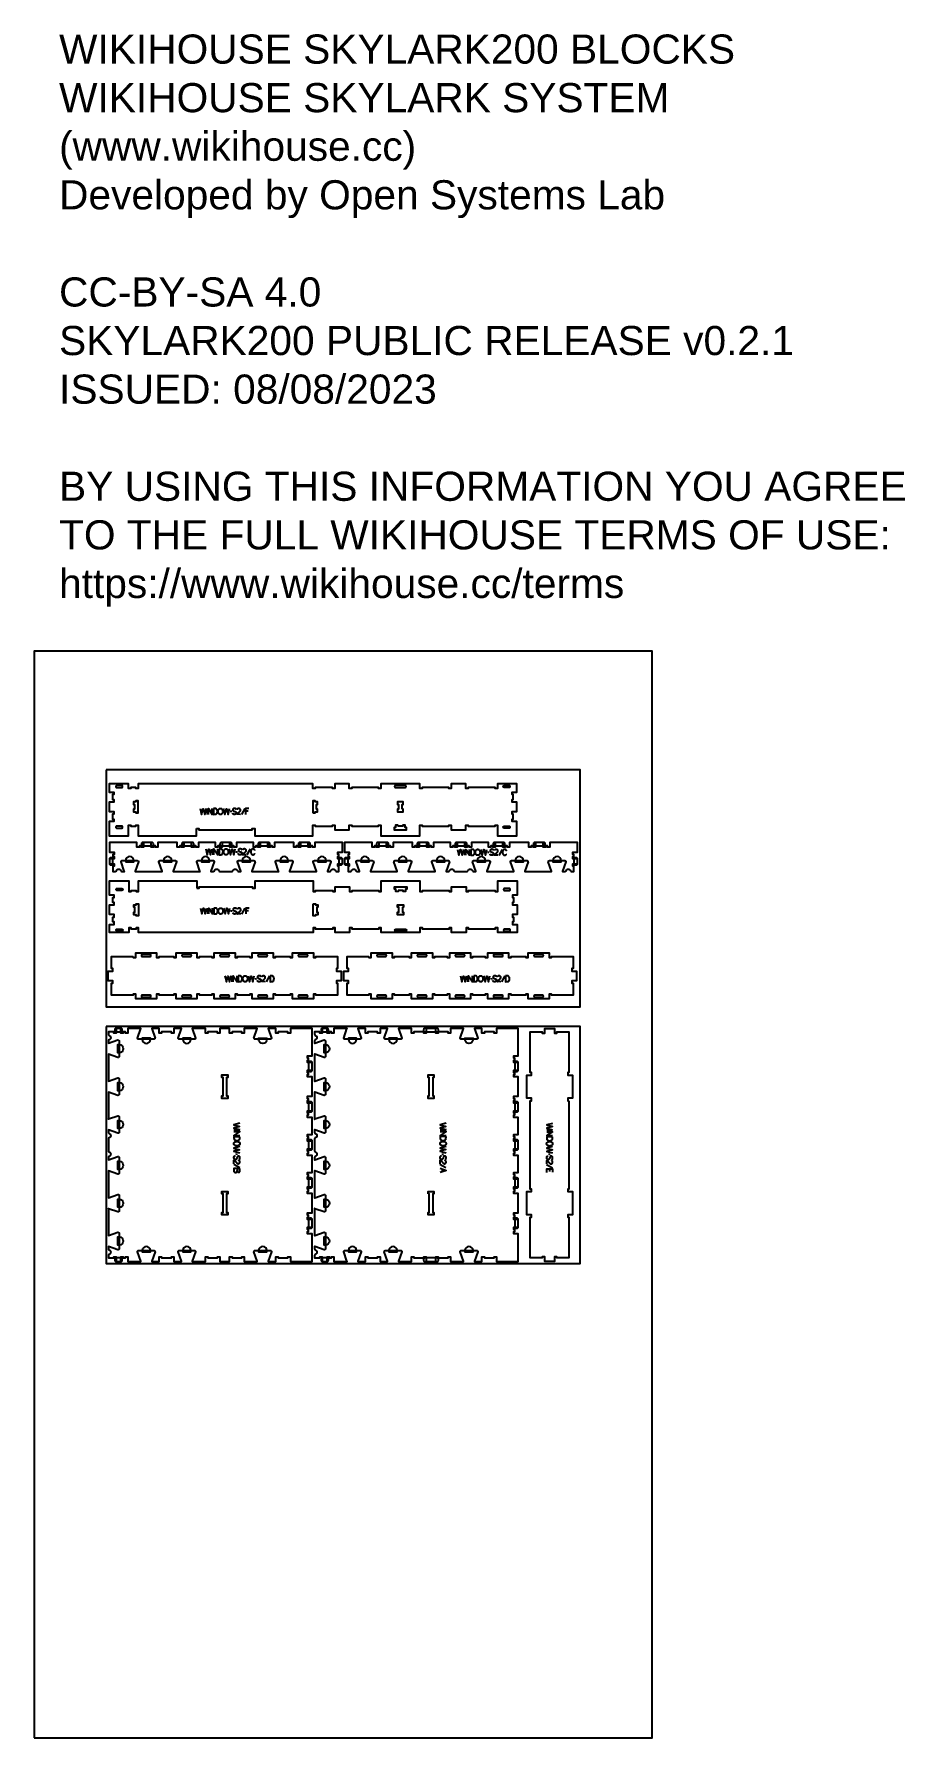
# Model space of a CAD drawing. Extents: x 0 to 4485, y 0 to 8771.
import ezdxf

# ---------------------------------------------------------------- set-up
doc = ezdxf.new("R2010")
doc.units = 0
for name, color, linetype in [('0_SHEET_SPRUCEPLY_2440X122', 1, 'CONTINUOUS'), ('1_ANYTOOL_1MMDEEP_LABELS_S', 2, 'CONTINUOUS'), ('3_ANYTOOL_CUTTHROUGH_INSID', 4, 'CONTINUOUS'), ('4_ANYTOOL_CUTTHROUGH_OUTSI', 5, 'CONTINUOUS'), ('5_ANYTOOL_HALF_MILL_9MM_IN', 3, 'CONTINUOUS'), ('DONOTCUT', 7, 'CONTINUOUS'), ('README', 1, 'CONTINUOUS')]:
    doc.layers.add(name, color=color, linetype=linetype)
doc.styles.add('ARIAL', font='arial.ttf')

msp = doc.modelspace()

# ---------------------------------------------------------------- texts
at = {"layer": 'README', "insert": (128.7, 8768.5, 0), "char_height": 150, "width": 8996.739, "attachment_point": 1, "style": 'ARIAL'}
msp.add_mtext('{\\fArial;WIKIHOUSE SKYLARK200 BLOCKS}\\P{\\fArial;WIKIHOUSE SKYLARK SYSTEM}\\P{\\fArial;(www.wikihouse.cc)}\\P{\\fArial;Developed by Open Systems Lab}\\P\\P{\\fArial;CC-BY-SA 4.0}\\P{\\fArial;SKYLARK200 PUBLIC RELEASE v0.2.1}\\P{\\fArial;ISSUED: 08/08/2023}\\P\\P{\\fArial;BY USING THIS INFORMATION YOU AGREE }\\P{\\fArial;TO THE FULL WIKIHOUSE TERMS OF USE:}\\P{\\fArial;https://www.wikihouse.cc/terms}', dxfattribs=at)

# ---------------------------------------------------------------- linework, layer by layer
at = {"layer": '0_SHEET_SPRUCEPLY_2440X122'}
for points in [[(371.7, 4982.6), (371.7, 3762.6), (2811.7, 3762.6), (2811.7, 4982.6)], [(371.7, 3662.6), (371.7, 2442.6), (2811.7, 2442.6), (2811.7, 3662.6)]]:
    msp.add_lwpolyline(points, close=True, dxfattribs=at)
at = {"layer": '1_ANYTOOL_1MMDEEP_LABELS_S', "color": 2}
for points in [[(855.2, 4784.2), (862.9, 4754.2), (871.3, 4783.3), (879.8, 4754.2), (887.3, 4784.2)], [(891.7, 4784.2), (891.7, 4754.2)], [(897.7, 4754.2), (897.7, 4784.2), (917.7, 4754.2), (917.7, 4784.2)], [(974.6, 4784.2), (982.3, 4754.2), (990.7, 4783.3), (999.2, 4754.2), (1006.7, 4784.2)], [(1018.9, 4768.1), (1010.1, 4768)], [(1041.2, 4779.6), (1041.2, 4779.8), (1041.1, 4779.9), (1041.1, 4780), (1041.1, 4780.1), (1041.1, 4780.2), (1041.1, 4780.3), (1041.1, 4780.3), (1041.1, 4780.4), (1041.1, 4780.5), (1041.1, 4780.6), (1041, 4780.7), (1041, 4780.8), (1041, 4780.8), (1041, 4780.9), (1040.9, 4781), (1040.9, 4781.1), (1040.9, 4781.2), (1040.9, 4781.2), (1040.8, 4781.3), (1040.8, 4781.4), (1040.8, 4781.5), (1040.7, 4781.5), (1040.7, 4781.6), (1040.7, 4781.7), (1040.6, 4781.7), (1040.6, 4781.8), (1040.5, 4781.9), (1040.5, 4781.9), (1040.4, 4782), (1040.4, 4782.1), (1040.3, 4782.1), (1040.3, 4782.2), (1040.2, 4782.3), (1040.2, 4782.3), (1040.1, 4782.4), (1040.1, 4782.4), (1040, 4782.5), (1039.9, 4782.5), (1039.9, 4782.6), (1039.8, 4782.7), (1039.7, 4782.7), (1039.7, 4782.8), (1039.6, 4782.8), (1039.5, 4782.9), (1039.5, 4782.9), (1039.4, 4783), (1039.3, 4783), (1039.2, 4783), (1039.2, 4783.1), (1039.1, 4783.1), (1039, 4783.2), (1038.8, 4783.3), (1038.6, 4783.3), (1038.5, 4783.4), (1038.3, 4783.5), (1038.1, 4783.5), (1037.9, 4783.6), (1037.1, 4783.8), (1036.3, 4784), (1035.5, 4784.2), (1034.7, 4784.3), (1034.3, 4784.4), (1034, 4784.4), (1033.6, 4784.5), (1033.2, 4784.5), (1032.8, 4784.5), (1032.5, 4784.5), (1032.1, 4784.5), (1031.8, 4784.5), (1031.6, 4784.5), (1031.4, 4784.5), (1031.2, 4784.5), (1031, 4784.5), (1030.8, 4784.5), (1030.6, 4784.5), (1030.4, 4784.5), (1030.2, 4784.4), (1030.1, 4784.4), (1029.9, 4784.4), (1029.7, 4784.3), (1029.5, 4784.3), (1029.3, 4784.2), (1029.2, 4784.2), (1029, 4784.1), (1028.8, 4784.1), (1028.6, 4784), (1028.5, 4784), (1028.3, 4783.9), (1028.1, 4783.8), (1027.9, 4783.8), (1027.8, 4783.7), (1027.6, 4783.6), (1027.4, 4783.5), (1027.3, 4783.4), (1027.1, 4783.3), (1026.9, 4783.2), (1026.8, 4783.2), (1026.6, 4783), (1026.5, 4782.9), (1026.3, 4782.8), (1026.2, 4782.7), (1026, 4782.6), (1025.9, 4782.5), (1025.7, 4782.4), (1025.6, 4782.2), (1025.4, 4782.1), (1025.3, 4782), (1025.2, 4781.9), (1025.1, 4781.7), (1025, 4781.6), (1024.8, 4781.4), (1024.7, 4781.3), (1024.6, 4781.1), (1024.5, 4781), (1024.5, 4780.8), (1024.4, 4780.7), (1024.3, 4780.5), (1024.2, 4780.3), (1024.1, 4780.2), (1024.1, 4780), (1024, 4779.8), (1024, 4779.7), (1023.9, 4779.5), (1023.9, 4779.3), (1023.8, 4779.1), (1023.8, 4778.9), (1023.8, 4778.7), (1023.7, 4778.5), (1023.7, 4778.3), (1023.7, 4778.1), (1023.7, 4777.9), (1023.7, 4777.7), (1023.7, 4777.5), (1023.7, 4777.3), (1023.7, 4777.1), (1023.7, 4776.9), (1023.7, 4776.7), (1023.7, 4776.5), (1023.8, 4776.3), (1023.8, 4776.1), (1023.8, 4775.9), (1023.9, 4775.7), (1023.9, 4775.5), (1024, 4775.4), (1024.1, 4775.2), (1024.1, 4775.1), (1024.1, 4775), (1024.2, 4774.9), (1024.2, 4774.8), (1024.2, 4774.8), (1024.3, 4774.7), (1024.3, 4774.6), (1024.4, 4774.5), (1024.4, 4774.4), (1024.5, 4774.4), (1024.5, 4774.3), (1024.6, 4774.2), (1024.6, 4774.1), (1024.7, 4774.1), (1024.7, 4774), (1024.8, 4773.9), (1024.8, 4773.8), (1024.9, 4773.8), (1024.9, 4773.7), (1025, 4773.6), (1025.1, 4773.6), (1025.1, 4773.5), (1025.2, 4773.4), (1025.3, 4773.4), (1025.4, 4773.2), (1025.5, 4773.1), (1025.7, 4773), (1025.8, 4772.9), (1026, 4772.8), (1026.2, 4772.7), (1026.3, 4772.6), (1026.5, 4772.5), (1027.2, 4772.1), (1027.9, 4771.7), (1028.7, 4771.3), (1029.5, 4771), (1030.2, 4770.6), (1031, 4770.3), (1031.8, 4770), (1032.7, 4769.7), (1033.5, 4769.3), (1034.3, 4769), (1035.1, 4768.7), (1035.9, 4768.3), (1036.6, 4767.9), (1037.3, 4767.5), (1038, 4767.1), (1038.7, 4766.7), (1038.9, 4766.6), (1039, 4766.5), (1039.2, 4766.4), (1039.3, 4766.3), (1039.3, 4766.3), (1039.4, 4766.2), (1039.5, 4766.1), (1039.6, 4766.1), (1039.6, 4766), (1039.7, 4765.9), (1039.7, 4765.9), (1039.8, 4765.8), (1039.9, 4765.7), (1039.9, 4765.7), (1040, 4765.6), (1040, 4765.5), (1040.1, 4765.4), (1040.2, 4765.4), (1040.2, 4765.3), (1040.3, 4765.2), (1040.3, 4765.1), (1040.4, 4765.1), (1040.4, 4765), (1040.5, 4764.9), (1040.5, 4764.8), (1040.5, 4764.7), (1040.6, 4764.7), (1040.6, 4764.6), (1040.7, 4764.5), (1040.7, 4764.4), (1040.7, 4764.3), (1040.8, 4764.2), (1040.8, 4764.2), (1040.8, 4764.1), (1040.9, 4764), (1040.9, 4763.9), (1040.9, 4763.8), (1041, 4763.6), (1041, 4763.4), (1041, 4763.2), (1041.1, 4763), (1041.1, 4762.8), (1041.1, 4762.6), (1041.1, 4762.4), (1041.1, 4762.2), (1041.1, 4762), (1041.1, 4761.7), (1041.1, 4761.5), (1041.1, 4761.3), (1041.1, 4761), (1041.1, 4760.8), (1041, 4760.6), (1041, 4760.4), (1041, 4760.2), (1040.9, 4759.9), (1040.9, 4759.7), (1040.8, 4759.5), (1040.7, 4759.3), (1040.7, 4759.1), (1040.6, 4758.9), (1040.5, 4758.7), (1040.4, 4758.6), (1040.4, 4758.4), (1040.3, 4758.2), (1040.2, 4758), (1040.1, 4757.9), (1040, 4757.7), (1039.8, 4757.5), (1039.7, 4757.4), (1039.6, 4757.2), (1039.5, 4757), (1039.4, 4756.9), (1039.2, 4756.8), (1039.1, 4756.6), (1038.9, 4756.5), (1038.8, 4756.3), (1038.6, 4756.2), (1038.5, 4756.1), (1038.3, 4756), (1038.1, 4755.8), (1037.9, 4755.7), (1037.6, 4755.5), (1037.2, 4755.3), (1036.8, 4755.1), (1036.5, 4754.9), (1036.1, 4754.8), (1035.7, 4754.6), (1035.5, 4754.5), (1035.3, 4754.5), (1035.1, 4754.4), (1035, 4754.3), (1034.8, 4754.3), (1034.6, 4754.2), (1034.4, 4754.2), (1034.2, 4754.1), (1034, 4754.1), (1033.8, 4754.1), (1033.6, 4754), (1033.4, 4754), (1033.2, 4754), (1033, 4753.9), (1032.6, 4753.9), (1032.2, 4753.9), (1031.7, 4753.9), (1031.3, 4753.9), (1030.9, 4753.9), (1030.5, 4753.9), (1030.1, 4753.9), (1029.7, 4754), (1029.3, 4754.1), (1029, 4754.1), (1028.6, 4754.2), (1028.2, 4754.3), (1027.8, 4754.4), (1027.5, 4754.6), (1027.1, 4754.7), (1026.7, 4754.9), (1026.4, 4755), (1026, 4755.2), (1025.7, 4755.4), (1025.5, 4755.5), (1025.4, 4755.6), (1025.2, 4755.7), (1025, 4755.8), (1024.9, 4755.9), (1024.8, 4756), (1024.6, 4756.2), (1024.5, 4756.3), (1024.4, 4756.4), (1024.2, 4756.5), (1024.1, 4756.7), (1024, 4756.8), (1024, 4756.9), (1023.9, 4756.9), (1023.9, 4757), (1023.8, 4757.1), (1023.8, 4757.1), (1023.7, 4757.2), (1023.7, 4757.3), (1023.6, 4757.4), (1023.6, 4757.4), (1023.5, 4757.5), (1023.5, 4757.6), (1023.5, 4757.7), (1023.4, 4757.7), (1023.4, 4757.8), (1023.4, 4757.9), (1023.3, 4758), (1023.3, 4758), (1023.3, 4758.1), (1023.2, 4758.2), (1023.2, 4758.3), (1023.2, 4758.5), (1023.1, 4758.6), (1023.1, 4758.8), (1023, 4759), (1023, 4759.1), (1023, 4759.3), (1023, 4759.5), (1023, 4759.7), (1022.9, 4759.9), (1022.9, 4760.1)], [(1063.5, 4754.2), (1045.2, 4754.3), (1045.3, 4754.7), (1045.4, 4755), (1045.5, 4755.2), (1045.6, 4755.4), (1045.7, 4755.6), (1045.8, 4755.8), (1045.9, 4756.1), (1046, 4756.3), (1046.1, 4756.5), (1046.2, 4756.7), (1046.3, 4756.9), (1046.4, 4757.1), (1046.5, 4757.3), (1046.6, 4757.5), (1046.8, 4757.7), (1046.9, 4757.9), (1047, 4758), (1047.1, 4758.2), (1047.3, 4758.4), (1047.4, 4758.6), (1047.6, 4758.8), (1047.7, 4759), (1047.9, 4759.1), (1048, 4759.3), (1048.2, 4759.5), (1048.4, 4759.6), (1048.5, 4759.8), (1048.7, 4760), (1048.9, 4760.1), (1049.2, 4760.4), (1050.7, 4761.7), (1052.2, 4762.8), (1053.7, 4764), (1055.2, 4765.1), (1056, 4765.7), (1056.7, 4766.3), (1057.4, 4766.8), (1058.1, 4767.4), (1058.8, 4768), (1059.4, 4768.6), (1060.1, 4769.2), (1060.7, 4769.8), (1060.8, 4770), (1060.9, 4770.2), (1061.1, 4770.3), (1061.2, 4770.5), (1061.3, 4770.7), (1061.5, 4770.8), (1061.6, 4771), (1061.7, 4771.2), (1061.8, 4771.3), (1061.9, 4771.5), (1062, 4771.7), (1062.1, 4771.9), (1062.2, 4772.1), (1062.3, 4772.2), (1062.3, 4772.4), (1062.4, 4772.6), (1062.5, 4772.8), (1062.6, 4773), (1062.6, 4773.2), (1062.7, 4773.4), (1062.7, 4773.6), (1062.8, 4773.8), (1062.8, 4774), (1062.9, 4774.2), (1062.9, 4774.4), (1062.9, 4774.6), (1063, 4774.9), (1063, 4775.1), (1063, 4775.3), (1063, 4775.5), (1063, 4775.7), (1063, 4776), (1063, 4776.2), (1063, 4776.5), (1063, 4776.7), (1063, 4777), (1062.9, 4777.2), (1062.9, 4777.4), (1062.9, 4777.6), (1062.9, 4777.9), (1062.8, 4778.1), (1062.8, 4778.3), (1062.7, 4778.5), (1062.7, 4778.7), (1062.6, 4778.9), (1062.5, 4779.1), (1062.5, 4779.3), (1062.4, 4779.5), (1062.3, 4779.7), (1062.2, 4779.9), (1062.1, 4780.1), (1062, 4780.3), (1061.9, 4780.4), (1061.8, 4780.6), (1061.7, 4780.8), (1061.6, 4780.9), (1061.5, 4781.1), (1061.3, 4781.2), (1061.2, 4781.4), (1061.1, 4781.5), (1060.9, 4781.7), (1060.8, 4781.8), (1060.6, 4782), (1060.5, 4782.1), (1060.3, 4782.2), (1060.2, 4782.4), (1060, 4782.5), (1059.8, 4782.6), (1059.7, 4782.7), (1059.5, 4782.8), (1059.3, 4782.9), (1059.1, 4783), (1059, 4783.1), (1058.8, 4783.2), (1058.6, 4783.3), (1058.4, 4783.4), (1058.2, 4783.5), (1058, 4783.5), (1057.8, 4783.6), (1057.6, 4783.7), (1057.4, 4783.7), (1057.2, 4783.8), (1057, 4783.9), (1056.8, 4783.9), (1056.6, 4784), (1056.4, 4784), (1056.2, 4784), (1055.9, 4784.1), (1055.7, 4784.1), (1055.5, 4784.1), (1055.3, 4784.2), (1055, 4784.2), (1054.8, 4784.2), (1054.6, 4784.2), (1054.1, 4784.2), (1053.7, 4784.2), (1053.4, 4784.2), (1053, 4784.2), (1052.7, 4784.1), (1052.3, 4784.1), (1052, 4784), (1051.7, 4784), (1051.3, 4783.9), (1051, 4783.8), (1050.9, 4783.8), (1050.7, 4783.7), (1050.6, 4783.7), (1050.4, 4783.6), (1050.3, 4783.5), (1050.1, 4783.5), (1050, 4783.4), (1049.8, 4783.4), (1049.7, 4783.3), (1049.6, 4783.2), (1049.4, 4783.2), (1049.3, 4783.1), (1049.2, 4783), (1049, 4782.9), (1048.9, 4782.8), (1048.8, 4782.8), (1048.6, 4782.7), (1048.5, 4782.6), (1048.4, 4782.5), (1048.3, 4782.4), (1048.1, 4782.3), (1048, 4782.2), (1047.9, 4782.1), (1047.8, 4782), (1047.7, 4781.9), (1047.5, 4781.8), (1047.4, 4781.7), (1047.3, 4781.6), (1047.2, 4781.5), (1047.1, 4781.3), (1047, 4781.2), (1046.9, 4781.1), (1046.7, 4780.8), (1046.5, 4780.6), (1046.3, 4780.3), (1046.1, 4780), (1045.9, 4779.7), (1045.8, 4779.4), (1045.6, 4779.1)], [(1084.7, 4783.7), (1067.5, 4753)], [(1106, 4784.2), (1088.3, 4784.2), (1088.3, 4754.2)], [(1102.8, 4770.2), (1088.3, 4770.2)], [(884.2, 4576.2), (891.9, 4546.2), (900.4, 4575.3), (908.8, 4546.2), (916.3, 4576.2)], [(920.7, 4576.2), (920.7, 4546.2)], [(926.7, 4546.2), (926.7, 4576.2), (946.8, 4546.2), (946.8, 4576.2)], [(1003.6, 4576.2), (1011.3, 4546.2), (1019.8, 4575.3), (1028.2, 4546.2), (1035.7, 4576.2)], [(1070.2, 4571.6), (1070.2, 4571.8), (1070.2, 4571.9), (1070.2, 4572), (1070.2, 4572.1), (1070.2, 4572.2), (1070.2, 4572.3), (1070.1, 4572.3), (1070.1, 4572.4), (1070.1, 4572.5), (1070.1, 4572.6), (1070.1, 4572.7), (1070.1, 4572.8), (1070, 4572.8), (1070, 4572.9), (1070, 4573), (1070, 4573.1), (1069.9, 4573.2), (1069.9, 4573.2), (1069.9, 4573.3), (1069.8, 4573.4), (1069.8, 4573.5), (1069.8, 4573.5), (1069.7, 4573.6), (1069.7, 4573.7), (1069.7, 4573.7), (1069.6, 4573.8), (1069.6, 4573.9), (1069.5, 4573.9), (1069.5, 4574), (1069.4, 4574.1), (1069.4, 4574.1), (1069.3, 4574.2), (1069.3, 4574.3), (1069.2, 4574.3), (1069.2, 4574.4), (1069.1, 4574.4), (1069, 4574.5), (1069, 4574.5), (1068.9, 4574.6), (1068.8, 4574.7), (1068.8, 4574.7), (1068.7, 4574.8), (1068.6, 4574.8), (1068.6, 4574.9), (1068.5, 4574.9), (1068.4, 4575), (1068.3, 4575), (1068.3, 4575), (1068.2, 4575.1), (1068.1, 4575.1), (1068, 4575.2), (1067.9, 4575.3), (1067.7, 4575.3), (1067.5, 4575.4), (1067.3, 4575.5), (1067.1, 4575.5), (1066.9, 4575.6), (1066.1, 4575.8), (1065.3, 4576), (1064.5, 4576.2), (1063.7, 4576.3), (1063.4, 4576.4), (1063, 4576.4), (1062.6, 4576.5), (1062.3, 4576.5), (1061.9, 4576.5), (1061.5, 4576.5), (1061.2, 4576.5), (1060.8, 4576.5), (1060.6, 4576.5), (1060.4, 4576.5), (1060.2, 4576.5), (1060, 4576.5), (1059.8, 4576.5), (1059.7, 4576.5), (1059.5, 4576.5), (1059.3, 4576.4), (1059.1, 4576.4), (1058.9, 4576.4), (1058.7, 4576.3), (1058.6, 4576.3), (1058.4, 4576.2), (1058.2, 4576.2), (1058, 4576.1), (1057.8, 4576.1), (1057.7, 4576), (1057.5, 4576), (1057.3, 4575.9), (1057.1, 4575.8), (1057, 4575.8), (1056.8, 4575.7), (1056.6, 4575.6), (1056.5, 4575.5), (1056.3, 4575.4), (1056.1, 4575.3), (1056, 4575.2), (1055.8, 4575.1), (1055.7, 4575), (1055.5, 4574.9), (1055.3, 4574.8), (1055.2, 4574.7), (1055, 4574.6), (1054.9, 4574.5), (1054.7, 4574.4), (1054.6, 4574.2), (1054.5, 4574.1), (1054.3, 4574), (1054.2, 4573.8), (1054.1, 4573.7), (1054, 4573.6), (1053.9, 4573.4), (1053.8, 4573.3), (1053.7, 4573.1), (1053.6, 4573), (1053.5, 4572.8), (1053.4, 4572.7), (1053.3, 4572.5), (1053.3, 4572.3), (1053.2, 4572.2), (1053.1, 4572), (1053.1, 4571.8), (1053, 4571.7), (1053, 4571.5), (1052.9, 4571.3), (1052.9, 4571.1), (1052.8, 4570.9), (1052.8, 4570.7), (1052.8, 4570.5), (1052.7, 4570.3), (1052.7, 4570.1), (1052.7, 4569.9), (1052.7, 4569.7), (1052.7, 4569.5), (1052.7, 4569.3), (1052.7, 4569.1), (1052.7, 4568.9), (1052.8, 4568.7), (1052.8, 4568.5), (1052.8, 4568.3), (1052.8, 4568.1), (1052.9, 4567.9), (1052.9, 4567.7), (1053, 4567.5), (1053, 4567.4), (1053.1, 4567.2), (1053.1, 4567.1), (1053.2, 4567), (1053.2, 4566.9), (1053.2, 4566.8), (1053.3, 4566.8), (1053.3, 4566.7), (1053.4, 4566.6), (1053.4, 4566.5), (1053.5, 4566.4), (1053.5, 4566.4), (1053.6, 4566.3), (1053.6, 4566.2), (1053.7, 4566.1), (1053.7, 4566.1), (1053.8, 4566), (1053.8, 4565.9), (1053.9, 4565.8), (1053.9, 4565.8), (1054, 4565.7), (1054, 4565.6), (1054.1, 4565.6), (1054.2, 4565.5), (1054.2, 4565.4), (1054.3, 4565.4), (1054.4, 4565.2), (1054.6, 4565.1), (1054.7, 4565), (1054.9, 4564.9), (1055, 4564.8), (1055.2, 4564.7), (1055.4, 4564.6), (1055.5, 4564.5), (1056.3, 4564.1), (1057, 4563.7), (1057.7, 4563.3), (1058.5, 4563), (1059.3, 4562.6), (1060.1, 4562.3), (1060.9, 4562), (1061.7, 4561.7), (1062.5, 4561.3), (1063.3, 4561), (1064.1, 4560.7), (1064.9, 4560.3), (1065.6, 4559.9), (1066.4, 4559.5), (1067.1, 4559.1), (1067.8, 4558.7), (1067.9, 4558.6), (1068.1, 4558.5), (1068.2, 4558.4), (1068.3, 4558.3), (1068.4, 4558.3), (1068.5, 4558.2), (1068.5, 4558.1), (1068.6, 4558.1), (1068.7, 4558), (1068.7, 4557.9), (1068.8, 4557.9), (1068.9, 4557.8), (1068.9, 4557.7), (1069, 4557.7), (1069, 4557.6), (1069.1, 4557.5), (1069.1, 4557.4), (1069.2, 4557.4), (1069.3, 4557.3), (1069.3, 4557.2), (1069.4, 4557.1), (1069.4, 4557.1), (1069.4, 4557), (1069.5, 4556.9), (1069.5, 4556.8), (1069.6, 4556.7), (1069.6, 4556.7), (1069.7, 4556.6), (1069.7, 4556.5), (1069.7, 4556.4), (1069.8, 4556.3), (1069.8, 4556.2), (1069.8, 4556.1), (1069.9, 4556.1), (1069.9, 4556), (1069.9, 4555.9), (1070, 4555.8), (1070, 4555.6), (1070, 4555.4), (1070.1, 4555.2), (1070.1, 4555), (1070.1, 4554.8), (1070.2, 4554.6), (1070.2, 4554.4), (1070.2, 4554.2), (1070.2, 4554), (1070.2, 4553.7), (1070.2, 4553.5), (1070.2, 4553.3), (1070.1, 4553), (1070.1, 4552.8), (1070.1, 4552.6), (1070, 4552.4), (1070, 4552.2), (1069.9, 4551.9), (1069.9, 4551.7), (1069.8, 4551.5), (1069.8, 4551.3), (1069.7, 4551.1), (1069.6, 4550.9), (1069.6, 4550.7), (1069.5, 4550.6), (1069.4, 4550.4), (1069.3, 4550.2), (1069.2, 4550), (1069.1, 4549.8), (1069, 4549.7), (1068.9, 4549.5), (1068.8, 4549.4), (1068.6, 4549.2), (1068.5, 4549), (1068.4, 4548.9), (1068.3, 4548.8), (1068.1, 4548.6), (1068, 4548.5), (1067.8, 4548.3), (1067.7, 4548.2), (1067.5, 4548.1), (1067.3, 4548), (1067.2, 4547.8), (1067, 4547.7), (1066.6, 4547.5), (1066.3, 4547.3), (1065.9, 4547.1), (1065.5, 4546.9), (1065.1, 4546.8), (1064.8, 4546.6), (1064.6, 4546.5), (1064.4, 4546.5), (1064.2, 4546.4), (1064, 4546.3), (1063.8, 4546.3), (1063.6, 4546.2), (1063.4, 4546.2), (1063.2, 4546.1), (1063, 4546.1), (1062.8, 4546.1), (1062.6, 4546), (1062.4, 4546), (1062.2, 4546), (1062, 4545.9), (1061.6, 4545.9), (1061.2, 4545.9), (1060.8, 4545.9), (1060.4, 4545.9), (1060, 4545.9), (1059.6, 4545.9), (1059.2, 4545.9), (1058.8, 4546), (1058.4, 4546.1), (1058, 4546.1), (1057.6, 4546.2), (1057.2, 4546.3), (1056.9, 4546.4), (1056.5, 4546.6), (1056.1, 4546.7), (1055.8, 4546.9), (1055.4, 4547), (1055.1, 4547.2), (1054.7, 4547.4), (1054.6, 4547.5), (1054.4, 4547.6), (1054.2, 4547.7), (1054.1, 4547.8), (1053.9, 4547.9), (1053.8, 4548), (1053.7, 4548.2), (1053.5, 4548.3), (1053.4, 4548.4), (1053.3, 4548.5), (1053.2, 4548.7), (1053.1, 4548.8), (1053, 4548.9), (1052.9, 4548.9), (1052.9, 4549), (1052.8, 4549.1), (1052.8, 4549.1), (1052.8, 4549.2), (1052.7, 4549.3), (1052.7, 4549.4), (1052.6, 4549.4), (1052.6, 4549.5), (1052.5, 4549.6), (1052.5, 4549.7), (1052.5, 4549.7), (1052.4, 4549.8), (1052.4, 4549.9), (1052.4, 4550), (1052.3, 4550), (1052.3, 4550.1), (1052.3, 4550.2), (1052.2, 4550.3), (1052.2, 4550.5), (1052.2, 4550.6), (1052.1, 4550.8), (1052.1, 4551), (1052, 4551.1), (1052, 4551.3), (1052, 4551.5), (1052, 4551.7), (1052, 4551.9), (1052, 4552.1)], [(1092.5, 4546.2), (1074.2, 4546.3), (1074.4, 4546.7), (1074.4, 4547), (1074.5, 4547.2), (1074.6, 4547.4), (1074.7, 4547.6), (1074.8, 4547.8), (1074.9, 4548.1), (1075, 4548.3), (1075.1, 4548.5), (1075.2, 4548.7), (1075.3, 4548.9), (1075.4, 4549.1), (1075.5, 4549.3), (1075.7, 4549.5), (1075.8, 4549.7), (1075.9, 4549.9), (1076.1, 4550), (1076.2, 4550.2), (1076.3, 4550.4), (1076.5, 4550.6), (1076.6, 4550.8), (1076.8, 4551), (1076.9, 4551.1), (1077.1, 4551.3), (1077.2, 4551.5), (1077.4, 4551.6), (1077.6, 4551.8), (1077.7, 4552), (1077.9, 4552.1), (1078.3, 4552.4), (1079.7, 4553.7), (1081.2, 4554.8), (1082.7, 4556), (1084.3, 4557.1), (1085, 4557.7), (1085.8, 4558.3), (1086.5, 4558.8), (1087.2, 4559.4), (1087.8, 4560), (1088.5, 4560.6), (1089.1, 4561.2), (1089.7, 4561.8), (1089.8, 4562), (1090, 4562.2), (1090.1, 4562.3), (1090.2, 4562.5), (1090.4, 4562.6), (1090.5, 4562.8), (1090.6, 4563), (1090.7, 4563.2), (1090.8, 4563.3), (1090.9, 4563.5), (1091, 4563.7), (1091.1, 4563.9), (1091.2, 4564.1), (1091.3, 4564.2), (1091.4, 4564.4), (1091.5, 4564.6), (1091.5, 4564.8), (1091.6, 4565), (1091.7, 4565.2), (1091.7, 4565.4), (1091.8, 4565.6), (1091.8, 4565.8), (1091.9, 4566), (1091.9, 4566.2), (1091.9, 4566.4), (1092, 4566.6), (1092, 4566.9), (1092, 4567.1), (1092, 4567.3), (1092, 4567.5), (1092, 4567.7), (1092.1, 4568), (1092, 4568.2), (1092, 4568.5), (1092, 4568.7), (1092, 4568.9), (1092, 4569.2), (1092, 4569.4), (1091.9, 4569.6), (1091.9, 4569.9), (1091.9, 4570.1), (1091.8, 4570.3), (1091.8, 4570.5), (1091.7, 4570.7), (1091.6, 4570.9), (1091.6, 4571.1), (1091.5, 4571.3), (1091.4, 4571.5), (1091.3, 4571.7), (1091.3, 4571.9), (1091.2, 4572.1), (1091.1, 4572.3), (1091, 4572.4), (1090.9, 4572.6), (1090.7, 4572.8), (1090.6, 4572.9), (1090.5, 4573.1), (1090.4, 4573.2), (1090.3, 4573.4), (1090.1, 4573.5), (1090, 4573.7), (1089.8, 4573.8), (1089.7, 4574), (1089.5, 4574.1), (1089.4, 4574.2), (1089.2, 4574.4), (1089, 4574.5), (1088.9, 4574.6), (1088.7, 4574.7), (1088.5, 4574.8), (1088.4, 4574.9), (1088.2, 4575), (1088, 4575.1), (1087.8, 4575.2), (1087.6, 4575.3), (1087.4, 4575.4), (1087.2, 4575.5), (1087.1, 4575.5), (1086.9, 4575.6), (1086.7, 4575.7), (1086.5, 4575.7), (1086.3, 4575.8), (1086.1, 4575.9), (1085.8, 4575.9), (1085.6, 4576), (1085.4, 4576), (1085.2, 4576), (1085, 4576.1), (1084.8, 4576.1), (1084.5, 4576.1), (1084.3, 4576.1), (1084.1, 4576.2), (1083.8, 4576.2), (1083.6, 4576.2), (1083.1, 4576.2), (1082.8, 4576.2), (1082.4, 4576.2), (1082.1, 4576.2), (1081.7, 4576.1), (1081.4, 4576.1), (1081, 4576), (1080.7, 4576), (1080.4, 4575.9), (1080.1, 4575.8), (1079.9, 4575.8), (1079.8, 4575.7), (1079.6, 4575.7), (1079.5, 4575.6), (1079.3, 4575.5), (1079.2, 4575.5), (1079, 4575.4), (1078.9, 4575.4), (1078.7, 4575.3), (1078.6, 4575.2), (1078.5, 4575.2), (1078.3, 4575.1), (1078.2, 4575), (1078.1, 4574.9), (1077.9, 4574.8), (1077.8, 4574.8), (1077.7, 4574.7), (1077.5, 4574.6), (1077.4, 4574.5), (1077.3, 4574.4), (1077.2, 4574.3), (1077, 4574.2), (1076.9, 4574.1), (1076.8, 4574), (1076.7, 4573.9), (1076.6, 4573.8), (1076.5, 4573.7), (1076.4, 4573.6), (1076.3, 4573.4), (1076.1, 4573.3), (1076, 4573.2), (1075.9, 4573.1), (1075.7, 4572.8), (1075.5, 4572.6), (1075.3, 4572.3), (1075.2, 4572), (1075, 4571.7), (1074.8, 4571.4), (1074.7, 4571.1)], [(1113.7, 4575.7), (1096.6, 4545)], [(1137.4, 4568.7), (1137.2, 4569.1), (1137, 4569.5), (1136.8, 4569.9), (1136.7, 4570.3), (1136.5, 4570.6), (1136.2, 4571), (1136, 4571.3), (1135.8, 4571.7), (1135.6, 4572), (1135.3, 4572.3), (1135, 4572.6), (1134.8, 4572.9), (1134.5, 4573.2), (1134.2, 4573.5), (1133.9, 4573.8), (1133.6, 4574.1), (1133.4, 4574.2), (1133.3, 4574.3), (1133.1, 4574.5), (1133, 4574.6), (1132.8, 4574.7), (1132.6, 4574.8), (1132.5, 4574.9), (1132.3, 4575), (1132.1, 4575.1), (1131.9, 4575.2), (1131.7, 4575.3), (1131.6, 4575.4), (1131.4, 4575.5), (1131.2, 4575.5), (1131, 4575.6), (1130.8, 4575.7), (1130.6, 4575.7), (1130.4, 4575.8), (1130.2, 4575.8), (1130, 4575.9), (1129.8, 4575.9), (1129.6, 4576), (1129.4, 4576), (1129.2, 4576.1), (1129, 4576.1), (1128.8, 4576.1), (1128.6, 4576.1), (1128.4, 4576.2), (1128.2, 4576.2), (1127.9, 4576.2), (1127.7, 4576.2), (1127.5, 4576.2), (1127.2, 4576.2), (1126.8, 4576.2), (1126.5, 4576.2), (1126.2, 4576.1), (1125.8, 4576.1), (1125.5, 4576), (1125.2, 4576), (1124.9, 4575.9), (1124.6, 4575.8), (1124.3, 4575.7), (1124, 4575.6), (1123.7, 4575.5), (1123.5, 4575.4), (1123.3, 4575.4), (1123.2, 4575.3), (1123, 4575.2), (1122.9, 4575.2), (1122.8, 4575.1), (1122.6, 4575), (1122.5, 4575), (1122.4, 4574.9), (1122.3, 4574.8), (1122.1, 4574.7), (1122, 4574.6), (1121.9, 4574.5), (1121.8, 4574.5), (1121.6, 4574.4), (1121.4, 4574.2), (1121.2, 4574), (1121, 4573.8), (1120.7, 4573.6), (1120.5, 4573.3), (1120.3, 4573.1), (1120.1, 4572.9), (1119.9, 4572.6), (1119.7, 4572.3), (1119.5, 4572.1), (1119.3, 4571.8), (1119.2, 4571.5), (1118.8, 4570.9), (1118.5, 4570.3), (1118.2, 4569.7), (1117.9, 4569.1), (1117.7, 4568.5), (1117.4, 4567.9), (1117.2, 4567.2), (1117.1, 4566.6), (1116.9, 4565.9), (1116.7, 4565.3), (1116.6, 4564.6), (1116.5, 4563.9), (1116.4, 4563.3), (1116.4, 4562.6), (1116.4, 4561.9), (1116.4, 4561.2), (1116.4, 4560.5), (1116.4, 4559.8), (1116.5, 4559.1), (1116.5, 4558.5), (1116.6, 4557.8), (1116.8, 4557.1), (1116.9, 4556.5), (1117, 4556.1), (1117.1, 4555.8), (1117.2, 4555.5), (1117.3, 4555.2), (1117.4, 4554.9), (1117.5, 4554.5), (1117.6, 4554.2), (1117.7, 4553.9), (1118, 4553.3), (1118.2, 4552.7), (1118.5, 4552.1), (1118.9, 4551.5), (1119.2, 4550.9), (1119.4, 4550.6), (1119.6, 4550.3), (1119.8, 4550.1), (1120, 4549.8), (1120.2, 4549.5), (1120.4, 4549.3), (1120.6, 4549.1), (1120.8, 4548.8), (1121, 4548.6), (1121.3, 4548.4), (1121.5, 4548.2), (1121.6, 4548.1), (1121.8, 4548), (1121.9, 4547.9), (1122, 4547.9), (1122.1, 4547.8), (1122.3, 4547.7), (1122.4, 4547.6), (1122.5, 4547.5), (1122.7, 4547.4), (1122.8, 4547.4), (1122.9, 4547.3), (1123.1, 4547.2), (1123.3, 4547.1), (1123.6, 4547), (1123.9, 4546.9), (1124.2, 4546.8), (1124.5, 4546.7), (1124.8, 4546.6), (1125.1, 4546.5), (1125.4, 4546.4), (1125.8, 4546.4), (1126.1, 4546.3), (1126.4, 4546.3), (1126.8, 4546.2), (1127.1, 4546.2), (1127.5, 4546.2), (1127.8, 4546.2), (1128.2, 4546.2), (1128.6, 4546.2), (1128.8, 4546.2), (1129, 4546.3), (1129.1, 4546.3), (1129.3, 4546.3), (1129.5, 4546.3), (1129.7, 4546.4), (1129.8, 4546.4), (1130, 4546.4), (1130.2, 4546.5), (1130.4, 4546.5), (1130.5, 4546.6), (1130.7, 4546.6), (1130.8, 4546.7), (1131, 4546.7), (1131.2, 4546.8), (1131.3, 4546.8), (1131.5, 4546.9), (1131.6, 4547), (1131.8, 4547), (1131.9, 4547.1), (1132.1, 4547.2), (1132.2, 4547.3), (1132.4, 4547.4), (1132.5, 4547.4), (1132.7, 4547.5), (1132.8, 4547.6), (1132.9, 4547.7), (1133.1, 4547.8), (1133.3, 4548), (1133.6, 4548.2), (1133.8, 4548.5), (1134.1, 4548.7), (1134.3, 4548.9), (1134.6, 4549.2), (1134.8, 4549.4), (1135, 4549.7), (1135.3, 4550), (1135.5, 4550.2), (1135.7, 4550.5), (1135.9, 4550.8), (1136.1, 4551.1), (1136.3, 4551.4), (1136.5, 4551.7), (1136.7, 4552)], [(2180.5, 4573.8), (2188.2, 4543.8), (2196.7, 4572.9), (2205.2, 4543.8), (2212.7, 4573.8)], [(2217, 4573.8), (2217, 4543.8)], [(2223, 4543.8), (2223, 4573.8), (2243.1, 4543.8), (2243.1, 4573.8)], [(2299.9, 4573.8), (2307.6, 4543.8), (2316.1, 4572.9), (2324.6, 4543.8), (2332.1, 4573.8)], [(2366.5, 4569.2), (2366.5, 4569.4), (2366.5, 4569.5), (2366.5, 4569.6), (2366.5, 4569.6), (2366.5, 4569.7), (2366.5, 4569.8), (2366.5, 4569.9), (2366.4, 4570), (2366.4, 4570.1), (2366.4, 4570.2), (2366.4, 4570.3), (2366.4, 4570.3), (2366.4, 4570.4), (2366.3, 4570.5), (2366.3, 4570.6), (2366.3, 4570.7), (2366.3, 4570.7), (2366.2, 4570.8), (2366.2, 4570.9), (2366.2, 4571), (2366.1, 4571), (2366.1, 4571.1), (2366.1, 4571.2), (2366, 4571.2), (2366, 4571.3), (2365.9, 4571.4), (2365.9, 4571.4), (2365.8, 4571.5), (2365.8, 4571.6), (2365.7, 4571.6), (2365.7, 4571.7), (2365.6, 4571.8), (2365.6, 4571.8), (2365.5, 4571.9), (2365.5, 4571.9), (2365.4, 4572), (2365.4, 4572.1), (2365.3, 4572.1), (2365.2, 4572.2), (2365.2, 4572.2), (2365.1, 4572.3), (2365, 4572.3), (2365, 4572.4), (2364.9, 4572.4), (2364.8, 4572.5), (2364.7, 4572.5), (2364.7, 4572.6), (2364.6, 4572.6), (2364.5, 4572.7), (2364.4, 4572.7), (2364.3, 4572.7), (2364.2, 4572.8), (2364, 4572.9), (2363.8, 4573), (2363.6, 4573), (2363.4, 4573.1), (2363.2, 4573.2), (2362.4, 4573.4), (2361.6, 4573.6), (2360.8, 4573.7), (2360.1, 4573.9), (2359.7, 4573.9), (2359.3, 4574), (2358.9, 4574), (2358.6, 4574.1), (2358.2, 4574.1), (2357.8, 4574.1), (2357.5, 4574.1), (2357.1, 4574.1), (2356.9, 4574.1), (2356.7, 4574.1), (2356.5, 4574.1), (2356.4, 4574.1), (2356.2, 4574.1), (2356, 4574), (2355.8, 4574), (2355.6, 4574), (2355.4, 4574), (2355.2, 4573.9), (2355.1, 4573.9), (2354.9, 4573.9), (2354.7, 4573.8), (2354.5, 4573.8), (2354.3, 4573.7), (2354.2, 4573.7), (2354, 4573.6), (2353.8, 4573.5), (2353.6, 4573.5), (2353.5, 4573.4), (2353.3, 4573.3), (2353.1, 4573.3), (2353, 4573.2), (2352.8, 4573.1), (2352.6, 4573), (2352.5, 4572.9), (2352.3, 4572.8), (2352.1, 4572.7), (2352, 4572.6), (2351.8, 4572.5), (2351.7, 4572.4), (2351.5, 4572.3), (2351.4, 4572.2), (2351.2, 4572.1), (2351.1, 4571.9), (2350.9, 4571.8), (2350.8, 4571.7), (2350.7, 4571.6), (2350.5, 4571.4), (2350.4, 4571.3), (2350.3, 4571.1), (2350.2, 4571), (2350.1, 4570.9), (2350, 4570.7), (2349.9, 4570.6), (2349.8, 4570.4), (2349.7, 4570.2), (2349.6, 4570.1), (2349.6, 4569.9), (2349.5, 4569.7), (2349.4, 4569.6), (2349.4, 4569.4), (2349.3, 4569.2), (2349.3, 4569), (2349.2, 4568.9), (2349.2, 4568.7), (2349.1, 4568.5), (2349.1, 4568.3), (2349.1, 4568.1), (2349.1, 4567.9), (2349, 4567.7), (2349, 4567.5), (2349, 4567.3), (2349, 4567.1), (2349, 4566.9), (2349, 4566.7), (2349.1, 4566.5), (2349.1, 4566.2), (2349.1, 4566), (2349.1, 4565.8), (2349.2, 4565.7), (2349.2, 4565.5), (2349.3, 4565.3), (2349.3, 4565.1), (2349.4, 4564.9), (2349.4, 4564.7), (2349.5, 4564.7), (2349.5, 4564.6), (2349.5, 4564.5), (2349.6, 4564.4), (2349.6, 4564.3), (2349.6, 4564.2), (2349.7, 4564.2), (2349.7, 4564.1), (2349.8, 4564), (2349.8, 4563.9), (2349.9, 4563.9), (2349.9, 4563.8), (2350, 4563.7), (2350, 4563.6), (2350.1, 4563.6), (2350.1, 4563.5), (2350.2, 4563.4), (2350.2, 4563.3), (2350.3, 4563.3), (2350.4, 4563.2), (2350.4, 4563.1), (2350.5, 4563.1), (2350.6, 4563), (2350.6, 4562.9), (2350.8, 4562.8), (2350.9, 4562.7), (2351, 4562.6), (2351.2, 4562.5), (2351.3, 4562.3), (2351.5, 4562.2), (2351.7, 4562.1), (2351.9, 4562), (2352.6, 4561.6), (2353.3, 4561.3), (2354, 4560.9), (2354.8, 4560.5), (2355.6, 4560.2), (2356.4, 4559.9), (2357.2, 4559.5), (2358, 4559.2), (2358.9, 4558.9), (2359.7, 4558.6), (2360.4, 4558.2), (2361.2, 4557.9), (2362, 4557.5), (2362.7, 4557.1), (2363.4, 4556.7), (2364.1, 4556.3), (2364.2, 4556.2), (2364.4, 4556.1), (2364.5, 4555.9), (2364.6, 4555.9), (2364.7, 4555.8), (2364.8, 4555.8), (2364.8, 4555.7), (2364.9, 4555.6), (2365, 4555.6), (2365, 4555.5), (2365.1, 4555.4), (2365.2, 4555.4), (2365.2, 4555.3), (2365.3, 4555.2), (2365.4, 4555.2), (2365.4, 4555.1), (2365.5, 4555), (2365.5, 4554.9), (2365.6, 4554.9), (2365.6, 4554.8), (2365.7, 4554.7), (2365.7, 4554.6), (2365.8, 4554.6), (2365.8, 4554.5), (2365.9, 4554.4), (2365.9, 4554.3), (2365.9, 4554.2), (2366, 4554.2), (2366, 4554.1), (2366.1, 4554), (2366.1, 4553.9), (2366.1, 4553.8), (2366.2, 4553.7), (2366.2, 4553.6), (2366.2, 4553.5), (2366.2, 4553.4), (2366.3, 4553.4), (2366.3, 4553.2), (2366.4, 4553), (2366.4, 4552.8), (2366.4, 4552.6), (2366.5, 4552.4), (2366.5, 4552.2), (2366.5, 4552), (2366.5, 4551.7), (2366.5, 4551.5), (2366.5, 4551.3), (2366.5, 4551.1), (2366.5, 4550.8), (2366.4, 4550.6), (2366.4, 4550.4), (2366.4, 4550.2), (2366.4, 4549.9), (2366.3, 4549.7), (2366.3, 4549.5), (2366.2, 4549.3), (2366.2, 4549.1), (2366.1, 4548.9), (2366, 4548.7), (2366, 4548.5), (2365.9, 4548.3), (2365.8, 4548.1), (2365.7, 4547.9), (2365.6, 4547.8), (2365.5, 4547.6), (2365.4, 4547.4), (2365.3, 4547.3), (2365.2, 4547.1), (2365.1, 4546.9), (2365, 4546.8), (2364.8, 4546.6), (2364.7, 4546.5), (2364.6, 4546.3), (2364.4, 4546.2), (2364.3, 4546), (2364.1, 4545.9), (2364, 4545.8), (2363.8, 4545.7), (2363.6, 4545.5), (2363.5, 4545.4), (2363.3, 4545.3), (2362.9, 4545.1), (2362.6, 4544.9), (2362.2, 4544.7), (2361.8, 4544.5), (2361.5, 4544.3), (2361.1, 4544.2), (2360.9, 4544.1), (2360.7, 4544), (2360.5, 4544), (2360.3, 4543.9), (2360.1, 4543.9), (2359.9, 4543.8), (2359.7, 4543.8), (2359.5, 4543.7), (2359.3, 4543.7), (2359.1, 4543.6), (2358.9, 4543.6), (2358.7, 4543.6), (2358.5, 4543.5), (2358.3, 4543.5), (2357.9, 4543.5), (2357.5, 4543.4), (2357.1, 4543.4), (2356.7, 4543.4), (2356.3, 4543.4), (2355.9, 4543.5), (2355.5, 4543.5), (2355.1, 4543.6), (2354.7, 4543.6), (2354.3, 4543.7), (2353.9, 4543.8), (2353.6, 4543.9), (2353.2, 4544), (2352.8, 4544.1), (2352.4, 4544.3), (2352.1, 4544.4), (2351.7, 4544.6), (2351.4, 4544.8), (2351, 4545), (2350.9, 4545.1), (2350.7, 4545.2), (2350.6, 4545.3), (2350.4, 4545.4), (2350.3, 4545.5), (2350.1, 4545.6), (2350, 4545.7), (2349.8, 4545.9), (2349.7, 4546), (2349.6, 4546.1), (2349.5, 4546.2), (2349.4, 4546.4), (2349.3, 4546.4), (2349.3, 4546.5), (2349.2, 4546.6), (2349.2, 4546.6), (2349.1, 4546.7), (2349.1, 4546.8), (2349, 4546.9), (2349, 4546.9), (2348.9, 4547), (2348.9, 4547.1), (2348.9, 4547.2), (2348.8, 4547.2), (2348.8, 4547.3), (2348.8, 4547.4), (2348.7, 4547.5), (2348.7, 4547.5), (2348.7, 4547.6), (2348.6, 4547.7), (2348.6, 4547.8), (2348.6, 4547.9), (2348.5, 4548), (2348.5, 4548.2), (2348.4, 4548.4), (2348.4, 4548.5), (2348.4, 4548.7), (2348.3, 4548.9), (2348.3, 4549.1), (2348.3, 4549.3), (2348.3, 4549.5), (2348.3, 4549.6)], [(2388.8, 4543.8), (2370.5, 4543.9), (2370.7, 4544.3), (2370.8, 4544.5), (2370.8, 4544.8), (2370.9, 4545), (2371, 4545.2), (2371.1, 4545.4), (2371.2, 4545.6), (2371.3, 4545.8), (2371.4, 4546), (2371.5, 4546.2), (2371.6, 4546.4), (2371.7, 4546.6), (2371.9, 4546.8), (2372, 4547), (2372.1, 4547.2), (2372.2, 4547.4), (2372.4, 4547.6), (2372.5, 4547.8), (2372.6, 4548), (2372.8, 4548.2), (2372.9, 4548.3), (2373.1, 4548.5), (2373.2, 4548.7), (2373.4, 4548.9), (2373.6, 4549), (2373.7, 4549.2), (2373.9, 4549.4), (2374.1, 4549.5), (2374.2, 4549.7), (2374.6, 4550), (2376.1, 4551.2), (2377.6, 4552.4), (2379.1, 4553.6), (2380.6, 4554.7), (2381.3, 4555.3), (2382.1, 4555.8), (2382.8, 4556.4), (2383.5, 4557), (2384.1, 4557.6), (2384.8, 4558.2), (2385.4, 4558.8), (2386, 4559.4), (2386.2, 4559.6), (2386.3, 4559.7), (2386.4, 4559.9), (2386.6, 4560.1), (2386.7, 4560.2), (2386.8, 4560.4), (2386.9, 4560.6), (2387, 4560.7), (2387.2, 4560.9), (2387.3, 4561.1), (2387.4, 4561.3), (2387.4, 4561.4), (2387.5, 4561.6), (2387.6, 4561.8), (2387.7, 4562), (2387.8, 4562.2), (2387.9, 4562.4), (2387.9, 4562.6), (2388, 4562.8), (2388, 4563), (2388.1, 4563.2), (2388.1, 4563.4), (2388.2, 4563.6), (2388.2, 4563.8), (2388.3, 4564), (2388.3, 4564.2), (2388.3, 4564.4), (2388.3, 4564.6), (2388.3, 4564.9), (2388.4, 4565.1), (2388.4, 4565.3), (2388.4, 4565.5), (2388.4, 4565.8), (2388.4, 4566), (2388.3, 4566.3), (2388.3, 4566.5), (2388.3, 4566.8), (2388.3, 4567), (2388.2, 4567.2), (2388.2, 4567.4), (2388.2, 4567.7), (2388.1, 4567.9), (2388.1, 4568.1), (2388, 4568.3), (2388, 4568.5), (2387.9, 4568.7), (2387.8, 4568.9), (2387.7, 4569.1), (2387.7, 4569.3), (2387.6, 4569.5), (2387.5, 4569.6), (2387.4, 4569.8), (2387.3, 4570), (2387.2, 4570.2), (2387.1, 4570.3), (2386.9, 4570.5), (2386.8, 4570.7), (2386.7, 4570.8), (2386.6, 4571), (2386.4, 4571.1), (2386.3, 4571.3), (2386.1, 4571.4), (2386, 4571.5), (2385.8, 4571.7), (2385.7, 4571.8), (2385.5, 4571.9), (2385.4, 4572), (2385.2, 4572.2), (2385, 4572.3), (2384.8, 4572.4), (2384.7, 4572.5), (2384.5, 4572.6), (2384.3, 4572.7), (2384.1, 4572.8), (2383.9, 4572.9), (2383.8, 4573), (2383.6, 4573), (2383.4, 4573.1), (2383.2, 4573.2), (2383, 4573.2), (2382.8, 4573.3), (2382.6, 4573.4), (2382.4, 4573.4), (2382.2, 4573.5), (2382, 4573.5), (2381.7, 4573.6), (2381.5, 4573.6), (2381.3, 4573.6), (2381.1, 4573.7), (2380.9, 4573.7), (2380.6, 4573.7), (2380.4, 4573.7), (2380.2, 4573.8), (2379.9, 4573.8), (2379.5, 4573.8), (2379.1, 4573.8), (2378.7, 4573.8), (2378.4, 4573.7), (2378, 4573.7), (2377.7, 4573.6), (2377.4, 4573.6), (2377, 4573.5), (2376.7, 4573.5), (2376.4, 4573.4), (2376.2, 4573.3), (2376.1, 4573.3), (2375.9, 4573.2), (2375.8, 4573.2), (2375.6, 4573.1), (2375.5, 4573.1), (2375.3, 4573), (2375.2, 4572.9), (2375.1, 4572.9), (2374.9, 4572.8), (2374.8, 4572.7), (2374.6, 4572.6), (2374.5, 4572.6), (2374.4, 4572.5), (2374.2, 4572.4), (2374.1, 4572.3), (2374, 4572.2), (2373.9, 4572.2), (2373.7, 4572.1), (2373.6, 4572), (2373.5, 4571.9), (2373.4, 4571.8), (2373.2, 4571.7), (2373.1, 4571.6), (2373, 4571.5), (2372.9, 4571.4), (2372.8, 4571.2), (2372.7, 4571.1), (2372.6, 4571), (2372.5, 4570.9), (2372.4, 4570.8), (2372.3, 4570.7), (2372.1, 4570.4), (2371.9, 4570.1), (2371.7, 4569.9), (2371.5, 4569.6), (2371.3, 4569.3), (2371.1, 4569), (2371, 4568.7)], [(2410.1, 4573.3), (2392.9, 4542.5)], [(2433.7, 4566.3), (2433.5, 4566.7), (2433.3, 4567.1), (2433.2, 4567.5), (2433, 4567.8), (2432.8, 4568.2), (2432.6, 4568.6), (2432.3, 4568.9), (2432.1, 4569.2), (2431.9, 4569.6), (2431.6, 4569.9), (2431.4, 4570.2), (2431.1, 4570.5), (2430.8, 4570.8), (2430.5, 4571.1), (2430.2, 4571.4), (2429.9, 4571.6), (2429.8, 4571.8), (2429.6, 4571.9), (2429.4, 4572), (2429.3, 4572.1), (2429.1, 4572.3), (2428.9, 4572.4), (2428.8, 4572.5), (2428.6, 4572.6), (2428.4, 4572.7), (2428.2, 4572.8), (2428.1, 4572.9), (2427.9, 4572.9), (2427.7, 4573), (2427.5, 4573.1), (2427.3, 4573.2), (2427.1, 4573.2), (2426.9, 4573.3), (2426.8, 4573.4), (2426.6, 4573.4), (2426.4, 4573.5), (2426.2, 4573.5), (2426, 4573.6), (2425.8, 4573.6), (2425.5, 4573.6), (2425.3, 4573.7), (2425.1, 4573.7), (2424.9, 4573.7), (2424.7, 4573.7), (2424.5, 4573.8), (2424.3, 4573.8), (2424, 4573.8), (2423.8, 4573.8), (2423.5, 4573.8), (2423.1, 4573.8), (2422.8, 4573.7), (2422.5, 4573.7), (2422.2, 4573.7), (2421.8, 4573.6), (2421.5, 4573.5), (2421.2, 4573.5), (2420.9, 4573.4), (2420.6, 4573.3), (2420.3, 4573.2), (2420, 4573.1), (2419.8, 4573), (2419.6, 4572.9), (2419.5, 4572.9), (2419.4, 4572.8), (2419.2, 4572.7), (2419.1, 4572.7), (2419, 4572.6), (2418.8, 4572.5), (2418.7, 4572.4), (2418.6, 4572.4), (2418.5, 4572.3), (2418.3, 4572.2), (2418.2, 4572.1), (2418.1, 4572), (2418, 4571.9), (2417.7, 4571.7), (2417.5, 4571.6), (2417.3, 4571.3), (2417.1, 4571.1), (2416.8, 4570.9), (2416.6, 4570.7), (2416.4, 4570.4), (2416.2, 4570.2), (2416, 4569.9), (2415.8, 4569.6), (2415.7, 4569.4), (2415.5, 4569.1), (2415.1, 4568.5), (2414.8, 4567.9), (2414.5, 4567.3), (2414.2, 4566.7), (2414, 4566.1), (2413.8, 4565.4), (2413.6, 4564.8), (2413.4, 4564.2), (2413.2, 4563.5), (2413.1, 4562.9), (2412.9, 4562.2), (2412.8, 4561.5), (2412.8, 4560.8), (2412.7, 4560.2), (2412.7, 4559.5), (2412.7, 4558.8), (2412.7, 4558.1), (2412.7, 4557.4), (2412.8, 4556.7), (2412.8, 4556), (2412.9, 4555.4), (2413.1, 4554.7), (2413.2, 4554), (2413.3, 4553.7), (2413.4, 4553.4), (2413.5, 4553.1), (2413.6, 4552.7), (2413.7, 4552.4), (2413.8, 4552.1), (2413.9, 4551.8), (2414, 4551.5), (2414.3, 4550.9), (2414.6, 4550.3), (2414.9, 4549.7), (2415.2, 4549.1), (2415.5, 4548.5), (2415.7, 4548.2), (2415.9, 4547.9), (2416.1, 4547.6), (2416.3, 4547.4), (2416.5, 4547.1), (2416.7, 4546.9), (2416.9, 4546.6), (2417.1, 4546.4), (2417.4, 4546.2), (2417.6, 4546), (2417.8, 4545.8), (2417.9, 4545.7), (2418.1, 4545.6), (2418.2, 4545.5), (2418.3, 4545.4), (2418.4, 4545.3), (2418.6, 4545.3), (2418.7, 4545.2), (2418.8, 4545.1), (2419, 4545), (2419.1, 4544.9), (2419.2, 4544.9), (2419.4, 4544.8), (2419.7, 4544.7), (2419.9, 4544.5), (2420.2, 4544.4), (2420.5, 4544.3), (2420.8, 4544.2), (2421.1, 4544.1), (2421.4, 4544.1), (2421.8, 4544), (2422.1, 4543.9), (2422.4, 4543.9), (2422.8, 4543.8), (2423.1, 4543.8), (2423.4, 4543.8), (2423.8, 4543.8), (2424.2, 4543.8), (2424.5, 4543.8), (2424.9, 4543.8), (2425.1, 4543.8), (2425.3, 4543.8), (2425.5, 4543.8), (2425.6, 4543.9), (2425.8, 4543.9), (2426, 4543.9), (2426.2, 4544), (2426.3, 4544), (2426.5, 4544), (2426.7, 4544.1), (2426.8, 4544.1), (2427, 4544.2), (2427.2, 4544.2), (2427.3, 4544.3), (2427.5, 4544.3), (2427.6, 4544.4), (2427.8, 4544.5), (2428, 4544.5), (2428.1, 4544.6), (2428.3, 4544.7), (2428.4, 4544.8), (2428.5, 4544.8), (2428.7, 4544.9), (2428.8, 4545), (2429, 4545.1), (2429.1, 4545.2), (2429.2, 4545.3), (2429.4, 4545.4), (2429.6, 4545.6), (2429.9, 4545.8), (2430.2, 4546), (2430.4, 4546.3), (2430.7, 4546.5), (2430.9, 4546.8), (2431.1, 4547), (2431.4, 4547.3), (2431.6, 4547.5), (2431.8, 4547.8), (2432, 4548.1), (2432.2, 4548.4), (2432.4, 4548.7), (2432.6, 4549), (2432.8, 4549.3), (2433, 4549.6)], [(1048, 4560.1), (1039.2, 4560)], [(2344.3, 4557.7), (2335.5, 4557.6)], [(856.8, 4271.5), (864.5, 4241.5), (873, 4270.6), (881.4, 4241.5), (888.9, 4271.5)], [(893.3, 4271.5), (893.3, 4241.5)], [(899.3, 4241.5), (899.3, 4271.5), (919.4, 4241.5), (919.4, 4271.5)], [(976.2, 4271.5), (983.9, 4241.5), (992.4, 4270.6), (1000.8, 4241.5), (1008.3, 4271.5)], [(1020.6, 4255.4), (1011.8, 4255.3)], [(1042.8, 4266.9), (1042.8, 4267.1), (1042.8, 4267.2), (1042.8, 4267.3), (1042.8, 4267.4), (1042.8, 4267.5), (1042.8, 4267.6), (1042.7, 4267.7), (1042.7, 4267.7), (1042.7, 4267.8), (1042.7, 4267.9), (1042.7, 4268), (1042.7, 4268.1), (1042.6, 4268.2), (1042.6, 4268.2), (1042.6, 4268.3), (1042.6, 4268.4), (1042.5, 4268.5), (1042.5, 4268.5), (1042.5, 4268.6), (1042.4, 4268.7), (1042.4, 4268.8), (1042.4, 4268.8), (1042.3, 4268.9), (1042.3, 4269), (1042.3, 4269), (1042.2, 4269.1), (1042.2, 4269.2), (1042.1, 4269.2), (1042.1, 4269.3), (1042, 4269.4), (1042, 4269.4), (1041.9, 4269.5), (1041.9, 4269.6), (1041.8, 4269.6), (1041.8, 4269.7), (1041.7, 4269.7), (1041.6, 4269.8), (1041.6, 4269.9), (1041.5, 4269.9), (1041.5, 4270), (1041.4, 4270), (1041.3, 4270.1), (1041.3, 4270.1), (1041.2, 4270.2), (1041.1, 4270.2), (1041, 4270.3), (1041, 4270.3), (1040.9, 4270.4), (1040.8, 4270.4), (1040.7, 4270.4), (1040.6, 4270.5), (1040.5, 4270.6), (1040.3, 4270.6), (1040.1, 4270.7), (1039.9, 4270.8), (1039.7, 4270.8), (1039.5, 4270.9), (1038.7, 4271.1), (1037.9, 4271.3), (1037.1, 4271.5), (1036.4, 4271.6), (1036, 4271.7), (1035.6, 4271.7), (1035.2, 4271.8), (1034.9, 4271.8), (1034.5, 4271.8), (1034.1, 4271.8), (1033.8, 4271.8), (1033.4, 4271.9), (1033.2, 4271.8), (1033, 4271.8), (1032.8, 4271.8), (1032.6, 4271.8), (1032.5, 4271.8), (1032.3, 4271.8), (1032.1, 4271.8), (1031.9, 4271.7), (1031.7, 4271.7), (1031.5, 4271.7), (1031.3, 4271.6), (1031.2, 4271.6), (1031, 4271.6), (1030.8, 4271.5), (1030.6, 4271.5), (1030.4, 4271.4), (1030.3, 4271.3), (1030.1, 4271.3), (1029.9, 4271.2), (1029.8, 4271.1), (1029.6, 4271.1), (1029.4, 4271), (1029.2, 4270.9), (1029.1, 4270.8), (1028.9, 4270.7), (1028.8, 4270.6), (1028.6, 4270.6), (1028.4, 4270.5), (1028.3, 4270.4), (1028.1, 4270.3), (1028, 4270.1), (1027.8, 4270), (1027.6, 4269.9), (1027.5, 4269.8), (1027.4, 4269.7), (1027.2, 4269.6), (1027.1, 4269.4), (1027, 4269.3), (1026.8, 4269.2), (1026.7, 4269), (1026.6, 4268.9), (1026.5, 4268.7), (1026.4, 4268.6), (1026.3, 4268.4), (1026.2, 4268.3), (1026.1, 4268.1), (1026, 4268), (1025.9, 4267.8), (1025.9, 4267.7), (1025.8, 4267.5), (1025.7, 4267.3), (1025.7, 4267.1), (1025.6, 4267), (1025.6, 4266.8), (1025.5, 4266.6), (1025.5, 4266.4), (1025.4, 4266.2), (1025.4, 4266), (1025.4, 4265.8), (1025.4, 4265.6), (1025.3, 4265.4), (1025.3, 4265.2), (1025.3, 4265), (1025.3, 4264.8), (1025.3, 4264.6), (1025.3, 4264.4), (1025.3, 4264.2), (1025.4, 4264), (1025.4, 4263.8), (1025.4, 4263.6), (1025.5, 4263.4), (1025.5, 4263.2), (1025.5, 4263), (1025.6, 4262.8), (1025.6, 4262.7), (1025.7, 4262.5), (1025.7, 4262.4), (1025.8, 4262.3), (1025.8, 4262.2), (1025.9, 4262.1), (1025.9, 4262.1), (1025.9, 4262), (1026, 4261.9), (1026, 4261.8), (1026.1, 4261.7), (1026.1, 4261.7), (1026.2, 4261.6), (1026.2, 4261.5), (1026.3, 4261.4), (1026.3, 4261.4), (1026.4, 4261.3), (1026.4, 4261.2), (1026.5, 4261.1), (1026.5, 4261.1), (1026.6, 4261), (1026.7, 4260.9), (1026.7, 4260.9), (1026.8, 4260.8), (1026.8, 4260.7), (1026.9, 4260.7), (1027, 4260.5), (1027.2, 4260.4), (1027.3, 4260.3), (1027.5, 4260.2), (1027.6, 4260.1), (1027.8, 4260), (1028, 4259.9), (1028.1, 4259.8), (1028.9, 4259.4), (1029.6, 4259), (1030.3, 4258.6), (1031.1, 4258.3), (1031.9, 4257.9), (1032.7, 4257.6), (1033.5, 4257.3), (1034.3, 4257), (1035.1, 4256.6), (1035.9, 4256.3), (1036.7, 4256), (1037.5, 4255.6), (1038.2, 4255.2), (1039, 4254.8), (1039.7, 4254.4), (1040.4, 4254), (1040.5, 4253.9), (1040.7, 4253.8), (1040.8, 4253.7), (1040.9, 4253.6), (1041, 4253.6), (1041.1, 4253.5), (1041.1, 4253.4), (1041.2, 4253.4), (1041.3, 4253.3), (1041.3, 4253.2), (1041.4, 4253.2), (1041.5, 4253.1), (1041.5, 4253), (1041.6, 4253), (1041.6, 4252.9), (1041.7, 4252.8), (1041.8, 4252.8), (1041.8, 4252.7), (1041.9, 4252.6), (1041.9, 4252.5), (1042, 4252.5), (1042, 4252.4), (1042.1, 4252.3), (1042.1, 4252.2), (1042.1, 4252.1), (1042.2, 4252.1), (1042.2, 4252), (1042.3, 4251.9), (1042.3, 4251.8), (1042.3, 4251.7), (1042.4, 4251.6), (1042.4, 4251.5), (1042.4, 4251.5), (1042.5, 4251.4), (1042.5, 4251.3), (1042.5, 4251.2), (1042.6, 4251.1), (1042.6, 4250.9), (1042.7, 4250.7), (1042.7, 4250.5), (1042.7, 4250.3), (1042.7, 4250.1), (1042.8, 4249.9), (1042.8, 4249.7), (1042.8, 4249.5), (1042.8, 4249.3), (1042.8, 4249), (1042.8, 4248.8), (1042.8, 4248.6), (1042.7, 4248.3), (1042.7, 4248.1), (1042.7, 4247.9), (1042.6, 4247.7), (1042.6, 4247.5), (1042.6, 4247.2), (1042.5, 4247), (1042.4, 4246.8), (1042.4, 4246.6), (1042.3, 4246.4), (1042.2, 4246.2), (1042.2, 4246.1), (1042.1, 4245.9), (1042, 4245.7), (1041.9, 4245.5), (1041.8, 4245.3), (1041.7, 4245.2), (1041.6, 4245), (1041.5, 4244.8), (1041.4, 4244.7), (1041.3, 4244.5), (1041.1, 4244.4), (1041, 4244.2), (1040.9, 4244.1), (1040.7, 4243.9), (1040.6, 4243.8), (1040.4, 4243.6), (1040.3, 4243.5), (1040.1, 4243.4), (1039.9, 4243.3), (1039.8, 4243.1), (1039.6, 4243), (1039.2, 4242.8), (1038.9, 4242.6), (1038.5, 4242.4), (1038.1, 4242.2), (1037.7, 4242.1), (1037.4, 4241.9), (1037.2, 4241.8), (1037, 4241.8), (1036.8, 4241.7), (1036.6, 4241.7), (1036.4, 4241.6), (1036.2, 4241.5), (1036, 4241.5), (1035.8, 4241.4), (1035.6, 4241.4), (1035.4, 4241.4), (1035.2, 4241.3), (1035, 4241.3), (1034.8, 4241.3), (1034.6, 4241.2), (1034.2, 4241.2), (1033.8, 4241.2), (1033.4, 4241.2), (1033, 4241.2), (1032.6, 4241.2), (1032.2, 4241.2), (1031.8, 4241.2), (1031.4, 4241.3), (1031, 4241.4), (1030.6, 4241.4), (1030.2, 4241.5), (1029.8, 4241.6), (1029.5, 4241.7), (1029.1, 4241.9), (1028.7, 4242), (1028.4, 4242.2), (1028, 4242.3), (1027.7, 4242.5), (1027.3, 4242.7), (1027.2, 4242.8), (1027, 4242.9), (1026.8, 4243), (1026.7, 4243.1), (1026.5, 4243.2), (1026.4, 4243.4), (1026.3, 4243.5), (1026.1, 4243.6), (1026, 4243.7), (1025.9, 4243.8), (1025.8, 4244), (1025.7, 4244.1), (1025.6, 4244.2), (1025.6, 4244.2), (1025.5, 4244.3), (1025.5, 4244.4), (1025.4, 4244.5), (1025.4, 4244.5), (1025.3, 4244.6), (1025.3, 4244.7), (1025.2, 4244.7), (1025.2, 4244.8), (1025.1, 4244.9), (1025.1, 4245), (1025.1, 4245), (1025, 4245.1), (1025, 4245.2), (1025, 4245.3), (1024.9, 4245.4), (1024.9, 4245.4), (1024.9, 4245.5), (1024.9, 4245.6), (1024.8, 4245.8), (1024.8, 4245.9), (1024.7, 4246.1), (1024.7, 4246.3), (1024.7, 4246.5), (1024.6, 4246.6), (1024.6, 4246.8), (1024.6, 4247), (1024.6, 4247.2), (1024.6, 4247.4)], [(1065.1, 4241.6), (1046.8, 4241.6), (1047, 4242.1), (1047.1, 4242.3), (1047.1, 4242.5), (1047.2, 4242.7), (1047.3, 4242.9), (1047.4, 4243.1), (1047.5, 4243.4), (1047.6, 4243.6), (1047.7, 4243.8), (1047.8, 4244), (1047.9, 4244.2), (1048, 4244.4), (1048.2, 4244.6), (1048.3, 4244.8), (1048.4, 4245), (1048.5, 4245.2), (1048.7, 4245.4), (1048.8, 4245.5), (1048.9, 4245.7), (1049.1, 4245.9), (1049.2, 4246.1), (1049.4, 4246.3), (1049.5, 4246.4), (1049.7, 4246.6), (1049.8, 4246.8), (1050, 4246.9), (1050.2, 4247.1), (1050.3, 4247.3), (1050.5, 4247.4), (1050.9, 4247.7), (1052.4, 4249), (1053.8, 4250.1), (1055.4, 4251.3), (1056.9, 4252.4), (1057.6, 4253), (1058.4, 4253.6), (1059.1, 4254.1), (1059.8, 4254.7), (1060.4, 4255.3), (1061.1, 4255.9), (1061.7, 4256.5), (1062.3, 4257.2), (1062.4, 4257.3), (1062.6, 4257.5), (1062.7, 4257.6), (1062.9, 4257.8), (1063, 4258), (1063.1, 4258.1), (1063.2, 4258.3), (1063.3, 4258.5), (1063.4, 4258.6), (1063.5, 4258.8), (1063.6, 4259), (1063.7, 4259.2), (1063.8, 4259.4), (1063.9, 4259.5), (1064, 4259.7), (1064.1, 4259.9), (1064.1, 4260.1), (1064.2, 4260.3), (1064.3, 4260.5), (1064.3, 4260.7), (1064.4, 4260.9), (1064.4, 4261.1), (1064.5, 4261.3), (1064.5, 4261.5), (1064.5, 4261.7), (1064.6, 4262), (1064.6, 4262.2), (1064.6, 4262.4), (1064.6, 4262.6), (1064.6, 4262.8), (1064.7, 4263.1), (1064.7, 4263.3), (1064.7, 4263.5), (1064.6, 4263.8), (1064.6, 4264), (1064.6, 4264.3), (1064.6, 4264.5), (1064.6, 4264.7), (1064.5, 4265), (1064.5, 4265.2), (1064.5, 4265.4), (1064.4, 4265.6), (1064.4, 4265.8), (1064.3, 4266), (1064.2, 4266.2), (1064.2, 4266.4), (1064.1, 4266.6), (1064, 4266.8), (1063.9, 4267), (1063.9, 4267.2), (1063.8, 4267.4), (1063.7, 4267.6), (1063.6, 4267.7), (1063.5, 4267.9), (1063.4, 4268.1), (1063.2, 4268.2), (1063.1, 4268.4), (1063, 4268.6), (1062.9, 4268.7), (1062.7, 4268.9), (1062.6, 4269), (1062.4, 4269.1), (1062.3, 4269.3), (1062.1, 4269.4), (1062, 4269.5), (1061.8, 4269.7), (1061.6, 4269.8), (1061.5, 4269.9), (1061.3, 4270), (1061.1, 4270.1), (1061, 4270.2), (1060.8, 4270.3), (1060.6, 4270.4), (1060.4, 4270.5), (1060.2, 4270.6), (1060, 4270.7), (1059.9, 4270.8), (1059.7, 4270.8), (1059.5, 4270.9), (1059.3, 4271), (1059.1, 4271), (1058.9, 4271.1), (1058.7, 4271.2), (1058.4, 4271.2), (1058.2, 4271.3), (1058, 4271.3), (1057.8, 4271.3), (1057.6, 4271.4), (1057.4, 4271.4), (1057.1, 4271.4), (1056.9, 4271.5), (1056.7, 4271.5), (1056.5, 4271.5), (1056.2, 4271.5), (1055.7, 4271.5), (1055.4, 4271.5), (1055, 4271.5), (1054.7, 4271.5), (1054.3, 4271.4), (1054, 4271.4), (1053.6, 4271.3), (1053.3, 4271.3), (1053, 4271.2), (1052.7, 4271.1), (1052.5, 4271.1), (1052.4, 4271), (1052.2, 4271), (1052.1, 4270.9), (1051.9, 4270.9), (1051.8, 4270.8), (1051.6, 4270.7), (1051.5, 4270.7), (1051.3, 4270.6), (1051.2, 4270.5), (1051.1, 4270.5), (1050.9, 4270.4), (1050.8, 4270.3), (1050.7, 4270.2), (1050.5, 4270.2), (1050.4, 4270.1), (1050.3, 4270), (1050.1, 4269.9), (1050, 4269.8), (1049.9, 4269.7), (1049.8, 4269.6), (1049.7, 4269.5), (1049.5, 4269.4), (1049.4, 4269.3), (1049.3, 4269.2), (1049.2, 4269.1), (1049.1, 4269), (1049, 4268.9), (1048.9, 4268.8), (1048.8, 4268.6), (1048.6, 4268.5), (1048.5, 4268.4), (1048.3, 4268.1), (1048.1, 4267.9), (1048, 4267.6), (1047.8, 4267.3), (1047.6, 4267), (1047.4, 4266.7), (1047.3, 4266.4)], [(1086.3, 4271), (1069.2, 4240.3)], [(1107.6, 4271.5), (1089.9, 4271.5), (1089.9, 4241.5)], [(1104.4, 4257.5), (1089.9, 4257.5)], [(982.6, 3922.8), (990.3, 3892.8), (998.8, 3921.9), (1007.3, 3892.8), (1014.8, 3922.8)], [(1019.1, 3922.8), (1019.1, 3892.8)], [(1025.1, 3892.8), (1025.1, 3922.8), (1045.2, 3892.8), (1045.2, 3922.8)], [(1102, 3922.8), (1109.7, 3892.8), (1118.2, 3921.9), (1126.7, 3892.8), (1134.2, 3922.8)], [(1146.4, 3906.7), (1137.6, 3906.6)], [(1168.6, 3918.2), (1168.6, 3918.4), (1168.6, 3918.5), (1168.6, 3918.6), (1168.6, 3918.7), (1168.6, 3918.8), (1168.6, 3918.8), (1168.6, 3918.9), (1168.6, 3919), (1168.6, 3919.1), (1168.5, 3919.2), (1168.5, 3919.3), (1168.5, 3919.3), (1168.5, 3919.4), (1168.5, 3919.5), (1168.4, 3919.6), (1168.4, 3919.7), (1168.4, 3919.7), (1168.3, 3919.8), (1168.3, 3919.9), (1168.3, 3920), (1168.2, 3920), (1168.2, 3920.1), (1168.2, 3920.2), (1168.1, 3920.3), (1168.1, 3920.3), (1168, 3920.4), (1168, 3920.5), (1168, 3920.5), (1167.9, 3920.6), (1167.9, 3920.7), (1167.8, 3920.7), (1167.8, 3920.8), (1167.7, 3920.8), (1167.7, 3920.9), (1167.6, 3921), (1167.5, 3921), (1167.5, 3921.1), (1167.4, 3921.1), (1167.4, 3921.2), (1167.3, 3921.2), (1167.2, 3921.3), (1167.2, 3921.3), (1167.1, 3921.4), (1167, 3921.4), (1166.9, 3921.5), (1166.9, 3921.5), (1166.8, 3921.6), (1166.7, 3921.6), (1166.6, 3921.7), (1166.6, 3921.7), (1166.5, 3921.8), (1166.3, 3921.8), (1166.1, 3921.9), (1165.9, 3922), (1165.8, 3922.1), (1165.6, 3922.1), (1165.4, 3922.2), (1164.5, 3922.4), (1163.7, 3922.6), (1163, 3922.8), (1162.2, 3922.9), (1161.8, 3922.9), (1161.4, 3923), (1161.1, 3923), (1160.7, 3923.1), (1160.3, 3923.1), (1160, 3923.1), (1159.6, 3923.1), (1159.2, 3923.1), (1159.1, 3923.1), (1158.9, 3923.1), (1158.7, 3923.1), (1158.5, 3923.1), (1158.3, 3923.1), (1158.1, 3923.1), (1157.9, 3923), (1157.7, 3923), (1157.5, 3923), (1157.4, 3922.9), (1157.2, 3922.9), (1157, 3922.9), (1156.8, 3922.8), (1156.6, 3922.8), (1156.5, 3922.7), (1156.3, 3922.7), (1156.1, 3922.6), (1155.9, 3922.6), (1155.8, 3922.5), (1155.6, 3922.4), (1155.4, 3922.3), (1155.2, 3922.3), (1155.1, 3922.2), (1154.9, 3922.1), (1154.8, 3922), (1154.6, 3921.9), (1154.4, 3921.8), (1154.3, 3921.7), (1154.1, 3921.6), (1153.9, 3921.5), (1153.8, 3921.4), (1153.6, 3921.3), (1153.5, 3921.2), (1153.3, 3921.1), (1153.2, 3921), (1153.1, 3920.8), (1152.9, 3920.7), (1152.8, 3920.6), (1152.7, 3920.4), (1152.5, 3920.3), (1152.4, 3920.2), (1152.3, 3920), (1152.2, 3919.9), (1152.1, 3919.7), (1152, 3919.6), (1151.9, 3919.4), (1151.8, 3919.3), (1151.8, 3919.1), (1151.7, 3918.9), (1151.6, 3918.8), (1151.6, 3918.6), (1151.5, 3918.4), (1151.4, 3918.2), (1151.4, 3918.1), (1151.3, 3917.9), (1151.3, 3917.7), (1151.3, 3917.5), (1151.2, 3917.3), (1151.2, 3917.1), (1151.2, 3916.9), (1151.2, 3916.7), (1151.2, 3916.5), (1151.1, 3916.3), (1151.1, 3916.1), (1151.1, 3915.9), (1151.2, 3915.7), (1151.2, 3915.5), (1151.2, 3915.3), (1151.2, 3915.1), (1151.2, 3914.9), (1151.3, 3914.7), (1151.3, 3914.5), (1151.4, 3914.3), (1151.4, 3914.1), (1151.5, 3913.9), (1151.5, 3913.8), (1151.6, 3913.7), (1151.6, 3913.6), (1151.7, 3913.5), (1151.7, 3913.4), (1151.7, 3913.3), (1151.8, 3913.3), (1151.8, 3913.2), (1151.9, 3913.1), (1151.9, 3913), (1151.9, 3912.9), (1152, 3912.9), (1152, 3912.8), (1152.1, 3912.7), (1152.1, 3912.6), (1152.2, 3912.6), (1152.3, 3912.5), (1152.3, 3912.4), (1152.4, 3912.4), (1152.4, 3912.3), (1152.5, 3912.2), (1152.5, 3912.1), (1152.6, 3912.1), (1152.7, 3912), (1152.7, 3912), (1152.9, 3911.8), (1153, 3911.7), (1153.2, 3911.6), (1153.3, 3911.5), (1153.5, 3911.4), (1153.6, 3911.2), (1153.8, 3911.1), (1154, 3911), (1154.7, 3910.7), (1155.4, 3910.3), (1156.2, 3909.9), (1156.9, 3909.5), (1157.7, 3909.2), (1158.5, 3908.9), (1159.3, 3908.5), (1160.1, 3908.2), (1161, 3907.9), (1161.8, 3907.6), (1162.6, 3907.2), (1163.3, 3906.9), (1164.1, 3906.5), (1164.8, 3906.1), (1165.5, 3905.7), (1166.2, 3905.3), (1166.4, 3905.2), (1166.5, 3905.1), (1166.7, 3905), (1166.7, 3904.9), (1166.8, 3904.8), (1166.9, 3904.8), (1167, 3904.7), (1167, 3904.6), (1167.1, 3904.6), (1167.2, 3904.5), (1167.2, 3904.5), (1167.3, 3904.4), (1167.4, 3904.3), (1167.4, 3904.2), (1167.5, 3904.2), (1167.5, 3904.1), (1167.6, 3904), (1167.6, 3904), (1167.7, 3903.9), (1167.7, 3903.8), (1167.8, 3903.7), (1167.8, 3903.7), (1167.9, 3903.6), (1167.9, 3903.5), (1168, 3903.4), (1168, 3903.3), (1168.1, 3903.2), (1168.1, 3903.2), (1168.1, 3903.1), (1168.2, 3903), (1168.2, 3902.9), (1168.2, 3902.8), (1168.3, 3902.7), (1168.3, 3902.6), (1168.3, 3902.6), (1168.4, 3902.5), (1168.4, 3902.4), (1168.4, 3902.2), (1168.5, 3902), (1168.5, 3901.8), (1168.6, 3901.6), (1168.6, 3901.4), (1168.6, 3901.2), (1168.6, 3901), (1168.6, 3900.8), (1168.6, 3900.5), (1168.6, 3900.3), (1168.6, 3900.1), (1168.6, 3899.9), (1168.6, 3899.6), (1168.5, 3899.4), (1168.5, 3899.2), (1168.5, 3899), (1168.4, 3898.7), (1168.4, 3898.5), (1168.3, 3898.3), (1168.3, 3898.1), (1168.2, 3897.9), (1168.2, 3897.7), (1168.1, 3897.5), (1168, 3897.3), (1167.9, 3897.1), (1167.8, 3897), (1167.7, 3896.8), (1167.6, 3896.6), (1167.5, 3896.4), (1167.4, 3896.3), (1167.3, 3896.1), (1167.2, 3895.9), (1167.1, 3895.8), (1167, 3895.6), (1166.8, 3895.5), (1166.7, 3895.3), (1166.6, 3895.2), (1166.4, 3895.1), (1166.3, 3894.9), (1166.1, 3894.8), (1165.9, 3894.7), (1165.8, 3894.5), (1165.6, 3894.4), (1165.4, 3894.3), (1165.1, 3894.1), (1164.7, 3893.9), (1164.3, 3893.7), (1164, 3893.5), (1163.6, 3893.3), (1163.2, 3893.2), (1163, 3893.1), (1162.8, 3893.1), (1162.6, 3893), (1162.4, 3892.9), (1162.2, 3892.9), (1162, 3892.8), (1161.9, 3892.8), (1161.7, 3892.7), (1161.5, 3892.7), (1161.3, 3892.6), (1161.1, 3892.6), (1160.9, 3892.6), (1160.7, 3892.5), (1160.5, 3892.5), (1160, 3892.5), (1159.6, 3892.5), (1159.2, 3892.4), (1158.8, 3892.4), (1158.4, 3892.5), (1158, 3892.5), (1157.6, 3892.5), (1157.2, 3892.6), (1156.8, 3892.6), (1156.4, 3892.7), (1156, 3892.8), (1155.7, 3892.9), (1155.3, 3893), (1154.9, 3893.2), (1154.6, 3893.3), (1154.2, 3893.4), (1153.9, 3893.6), (1153.5, 3893.8), (1153.2, 3894), (1153, 3894.1), (1152.8, 3894.2), (1152.7, 3894.3), (1152.5, 3894.4), (1152.4, 3894.5), (1152.2, 3894.6), (1152.1, 3894.7), (1152, 3894.9), (1151.8, 3895), (1151.7, 3895.1), (1151.6, 3895.3), (1151.5, 3895.4), (1151.4, 3895.5), (1151.4, 3895.5), (1151.3, 3895.6), (1151.3, 3895.7), (1151.2, 3895.7), (1151.2, 3895.8), (1151.1, 3895.9), (1151.1, 3895.9), (1151.1, 3896), (1151, 3896.1), (1151, 3896.2), (1150.9, 3896.2), (1150.9, 3896.3), (1150.9, 3896.4), (1150.8, 3896.5), (1150.8, 3896.6), (1150.8, 3896.6), (1150.7, 3896.7), (1150.7, 3896.8), (1150.7, 3896.9), (1150.6, 3897), (1150.6, 3897.2), (1150.6, 3897.4), (1150.5, 3897.6), (1150.5, 3897.7), (1150.5, 3897.9), (1150.4, 3898.1), (1150.4, 3898.3), (1150.4, 3898.5), (1150.4, 3898.7)], [(1191, 3892.8), (1172.7, 3892.9), (1172.8, 3893.3), (1172.9, 3893.6), (1173, 3893.8), (1173.1, 3894), (1173.1, 3894.2), (1173.2, 3894.4), (1173.3, 3894.6), (1173.4, 3894.8), (1173.5, 3895.1), (1173.6, 3895.3), (1173.8, 3895.5), (1173.9, 3895.7), (1174, 3895.9), (1174.1, 3896.1), (1174.2, 3896.3), (1174.4, 3896.4), (1174.5, 3896.6), (1174.6, 3896.8), (1174.8, 3897), (1174.9, 3897.2), (1175.1, 3897.4), (1175.2, 3897.5), (1175.4, 3897.7), (1175.5, 3897.9), (1175.7, 3898.1), (1175.8, 3898.2), (1176, 3898.4), (1176.2, 3898.5), (1176.4, 3898.7), (1176.7, 3899), (1178.2, 3900.2), (1179.7, 3901.4), (1181.2, 3902.6), (1182.7, 3903.7), (1183.5, 3904.3), (1184.2, 3904.8), (1184.9, 3905.4), (1185.6, 3906), (1186.3, 3906.6), (1186.9, 3907.2), (1187.5, 3907.8), (1188.1, 3908.4), (1188.3, 3908.6), (1188.4, 3908.7), (1188.6, 3908.9), (1188.7, 3909.1), (1188.8, 3909.2), (1188.9, 3909.4), (1189.1, 3909.6), (1189.2, 3909.7), (1189.3, 3909.9), (1189.4, 3910.1), (1189.5, 3910.3), (1189.6, 3910.5), (1189.7, 3910.6), (1189.7, 3910.8), (1189.8, 3911), (1189.9, 3911.2), (1190, 3911.4), (1190, 3911.6), (1190.1, 3911.8), (1190.2, 3912), (1190.2, 3912.2), (1190.3, 3912.4), (1190.3, 3912.6), (1190.3, 3912.8), (1190.4, 3913), (1190.4, 3913.2), (1190.4, 3913.4), (1190.5, 3913.7), (1190.5, 3913.9), (1190.5, 3914.1), (1190.5, 3914.3), (1190.5, 3914.6), (1190.5, 3914.8), (1190.5, 3915.1), (1190.5, 3915.3), (1190.5, 3915.5), (1190.4, 3915.8), (1190.4, 3916), (1190.4, 3916.2), (1190.3, 3916.4), (1190.3, 3916.7), (1190.2, 3916.9), (1190.2, 3917.1), (1190.1, 3917.3), (1190.1, 3917.5), (1190, 3917.7), (1189.9, 3917.9), (1189.9, 3918.1), (1189.8, 3918.3), (1189.7, 3918.5), (1189.6, 3918.7), (1189.5, 3918.8), (1189.4, 3919), (1189.3, 3919.2), (1189.2, 3919.4), (1189.1, 3919.5), (1188.9, 3919.7), (1188.8, 3919.8), (1188.7, 3920), (1188.6, 3920.1), (1188.4, 3920.3), (1188.3, 3920.4), (1188.1, 3920.6), (1188, 3920.7), (1187.8, 3920.8), (1187.6, 3920.9), (1187.5, 3921.1), (1187.3, 3921.2), (1187.1, 3921.3), (1187, 3921.4), (1186.8, 3921.5), (1186.6, 3921.6), (1186.4, 3921.7), (1186.3, 3921.8), (1186.1, 3921.9), (1185.9, 3922), (1185.7, 3922), (1185.5, 3922.1), (1185.3, 3922.2), (1185.1, 3922.3), (1184.9, 3922.3), (1184.7, 3922.4), (1184.5, 3922.4), (1184.3, 3922.5), (1184.1, 3922.5), (1183.9, 3922.6), (1183.6, 3922.6), (1183.4, 3922.7), (1183.2, 3922.7), (1183, 3922.7), (1182.7, 3922.7), (1182.5, 3922.8), (1182.3, 3922.8), (1182.1, 3922.8), (1181.6, 3922.8), (1181.2, 3922.8), (1180.8, 3922.8), (1180.5, 3922.7), (1180.1, 3922.7), (1179.8, 3922.7), (1179.5, 3922.6), (1179.1, 3922.5), (1178.8, 3922.5), (1178.5, 3922.4), (1178.4, 3922.3), (1178.2, 3922.3), (1178.1, 3922.2), (1177.9, 3922.2), (1177.8, 3922.1), (1177.6, 3922.1), (1177.5, 3922), (1177.3, 3921.9), (1177.2, 3921.9), (1177, 3921.8), (1176.9, 3921.7), (1176.8, 3921.7), (1176.6, 3921.6), (1176.5, 3921.5), (1176.4, 3921.4), (1176.2, 3921.3), (1176.1, 3921.3), (1176, 3921.2), (1175.9, 3921.1), (1175.7, 3921), (1175.6, 3920.9), (1175.5, 3920.8), (1175.4, 3920.7), (1175.3, 3920.6), (1175.1, 3920.5), (1175, 3920.4), (1174.9, 3920.3), (1174.8, 3920.1), (1174.7, 3920), (1174.6, 3919.9), (1174.5, 3919.8), (1174.4, 3919.7), (1174.2, 3919.4), (1174, 3919.2), (1173.8, 3918.9), (1173.6, 3918.6), (1173.4, 3918.3), (1173.3, 3918), (1173.1, 3917.7)], [(1212.2, 3922.3), (1195, 3891.5)], [(2195.6, 3922.8), (2203.3, 3892.8), (2211.8, 3921.9), (2220.3, 3892.8), (2227.8, 3922.8)], [(2232.1, 3922.8), (2232.1, 3892.8)], [(2238.1, 3892.8), (2238.1, 3922.8), (2258.2, 3892.8), (2258.2, 3922.8)], [(2315, 3922.8), (2322.7, 3892.8), (2331.2, 3921.9), (2339.7, 3892.8), (2347.2, 3922.8)], [(2359.4, 3906.7), (2350.6, 3906.6)], [(2381.6, 3918.2), (2381.6, 3918.4), (2381.6, 3918.5), (2381.6, 3918.6), (2381.6, 3918.7), (2381.6, 3918.8), (2381.6, 3918.8), (2381.6, 3918.9), (2381.6, 3919), (2381.5, 3919.1), (2381.5, 3919.2), (2381.5, 3919.3), (2381.5, 3919.3), (2381.5, 3919.4), (2381.4, 3919.5), (2381.4, 3919.6), (2381.4, 3919.7), (2381.4, 3919.7), (2381.3, 3919.8), (2381.3, 3919.9), (2381.3, 3920), (2381.2, 3920), (2381.2, 3920.1), (2381.2, 3920.2), (2381.1, 3920.3), (2381.1, 3920.3), (2381, 3920.4), (2381, 3920.5), (2380.9, 3920.5), (2380.9, 3920.6), (2380.9, 3920.7), (2380.8, 3920.7), (2380.8, 3920.8), (2380.7, 3920.8), (2380.6, 3920.9), (2380.6, 3921), (2380.5, 3921), (2380.5, 3921.1), (2380.4, 3921.1), (2380.3, 3921.2), (2380.3, 3921.2), (2380.2, 3921.3), (2380.1, 3921.3), (2380.1, 3921.4), (2380, 3921.4), (2379.9, 3921.5), (2379.9, 3921.5), (2379.8, 3921.6), (2379.7, 3921.6), (2379.6, 3921.7), (2379.5, 3921.7), (2379.5, 3921.8), (2379.3, 3921.8), (2379.1, 3921.9), (2378.9, 3922), (2378.7, 3922.1), (2378.5, 3922.1), (2378.3, 3922.2), (2377.5, 3922.4), (2376.7, 3922.6), (2375.9, 3922.8), (2375.2, 3922.9), (2374.8, 3922.9), (2374.4, 3923), (2374, 3923), (2373.7, 3923.1), (2373.3, 3923.1), (2373, 3923.1), (2372.6, 3923.1), (2372.2, 3923.1), (2372, 3923.1), (2371.8, 3923.1), (2371.7, 3923.1), (2371.5, 3923.1), (2371.3, 3923.1), (2371.1, 3923.1), (2370.9, 3923), (2370.7, 3923), (2370.5, 3923), (2370.3, 3922.9), (2370.2, 3922.9), (2370, 3922.9), (2369.8, 3922.8), (2369.6, 3922.8), (2369.4, 3922.7), (2369.3, 3922.7), (2369.1, 3922.6), (2368.9, 3922.6), (2368.7, 3922.5), (2368.6, 3922.4), (2368.4, 3922.3), (2368.2, 3922.3), (2368.1, 3922.2), (2367.9, 3922.1), (2367.7, 3922), (2367.6, 3921.9), (2367.4, 3921.8), (2367.3, 3921.7), (2367.1, 3921.6), (2366.9, 3921.5), (2366.8, 3921.4), (2366.6, 3921.3), (2366.5, 3921.2), (2366.3, 3921.1), (2366.2, 3921), (2366, 3920.8), (2365.9, 3920.7), (2365.8, 3920.6), (2365.7, 3920.4), (2365.5, 3920.3), (2365.4, 3920.2), (2365.3, 3920), (2365.2, 3919.9), (2365.1, 3919.7), (2365, 3919.6), (2364.9, 3919.4), (2364.8, 3919.3), (2364.8, 3919.1), (2364.7, 3918.9), (2364.6, 3918.8), (2364.5, 3918.6), (2364.5, 3918.4), (2364.4, 3918.2), (2364.4, 3918.1), (2364.3, 3917.9), (2364.3, 3917.7), (2364.3, 3917.5), (2364.2, 3917.3), (2364.2, 3917.1), (2364.2, 3916.9), (2364.2, 3916.7), (2364.1, 3916.5), (2364.1, 3916.3), (2364.1, 3916.1), (2364.1, 3915.9), (2364.1, 3915.7), (2364.2, 3915.5), (2364.2, 3915.3), (2364.2, 3915.1), (2364.2, 3914.9), (2364.3, 3914.7), (2364.3, 3914.5), (2364.4, 3914.3), (2364.4, 3914.1), (2364.5, 3913.9), (2364.5, 3913.8), (2364.6, 3913.7), (2364.6, 3913.6), (2364.6, 3913.5), (2364.7, 3913.4), (2364.7, 3913.3), (2364.8, 3913.3), (2364.8, 3913.2), (2364.8, 3913.1), (2364.9, 3913), (2364.9, 3912.9), (2365, 3912.9), (2365, 3912.8), (2365.1, 3912.7), (2365.1, 3912.6), (2365.2, 3912.6), (2365.2, 3912.5), (2365.3, 3912.4), (2365.4, 3912.4), (2365.4, 3912.3), (2365.5, 3912.2), (2365.5, 3912.1), (2365.6, 3912.1), (2365.7, 3912), (2365.7, 3912), (2365.9, 3911.8), (2366, 3911.7), (2366.2, 3911.6), (2366.3, 3911.5), (2366.5, 3911.4), (2366.6, 3911.2), (2366.8, 3911.1), (2367, 3911), (2367.7, 3910.7), (2368.4, 3910.3), (2369.2, 3909.9), (2369.9, 3909.5), (2370.7, 3909.2), (2371.5, 3908.9), (2372.3, 3908.5), (2373.1, 3908.2), (2374, 3907.9), (2374.8, 3907.6), (2375.6, 3907.2), (2376.3, 3906.9), (2377.1, 3906.5), (2377.8, 3906.1), (2378.5, 3905.7), (2379.2, 3905.3), (2379.3, 3905.2), (2379.5, 3905.1), (2379.7, 3905), (2379.7, 3904.9), (2379.8, 3904.8), (2379.9, 3904.8), (2380, 3904.7), (2380, 3904.6), (2380.1, 3904.6), (2380.2, 3904.5), (2380.2, 3904.5), (2380.3, 3904.4), (2380.3, 3904.3), (2380.4, 3904.2), (2380.5, 3904.2), (2380.5, 3904.1), (2380.6, 3904), (2380.6, 3904), (2380.7, 3903.9), (2380.7, 3903.8), (2380.8, 3903.7), (2380.8, 3903.7), (2380.9, 3903.6), (2380.9, 3903.5), (2381, 3903.4), (2381, 3903.3), (2381.1, 3903.2), (2381.1, 3903.2), (2381.1, 3903.1), (2381.2, 3903), (2381.2, 3902.9), (2381.2, 3902.8), (2381.3, 3902.7), (2381.3, 3902.6), (2381.3, 3902.6), (2381.4, 3902.5), (2381.4, 3902.4), (2381.4, 3902.2), (2381.5, 3902), (2381.5, 3901.8), (2381.5, 3901.6), (2381.6, 3901.4), (2381.6, 3901.2), (2381.6, 3901), (2381.6, 3900.8), (2381.6, 3900.5), (2381.6, 3900.3), (2381.6, 3900.1), (2381.6, 3899.9), (2381.6, 3899.6), (2381.5, 3899.4), (2381.5, 3899.2), (2381.5, 3899), (2381.4, 3898.7), (2381.4, 3898.5), (2381.3, 3898.3), (2381.3, 3898.1), (2381.2, 3897.9), (2381.1, 3897.7), (2381.1, 3897.5), (2381, 3897.3), (2380.9, 3897.1), (2380.8, 3897), (2380.7, 3896.8), (2380.6, 3896.6), (2380.5, 3896.4), (2380.4, 3896.3), (2380.3, 3896.1), (2380.2, 3895.9), (2380.1, 3895.8), (2380, 3895.6), (2379.8, 3895.5), (2379.7, 3895.3), (2379.5, 3895.2), (2379.4, 3895.1), (2379.2, 3894.9), (2379.1, 3894.8), (2378.9, 3894.7), (2378.8, 3894.5), (2378.6, 3894.4), (2378.4, 3894.3), (2378, 3894.1), (2377.7, 3893.9), (2377.3, 3893.7), (2376.9, 3893.5), (2376.6, 3893.3), (2376.2, 3893.2), (2376, 3893.1), (2375.8, 3893.1), (2375.6, 3893), (2375.4, 3892.9), (2375.2, 3892.9), (2375, 3892.8), (2374.8, 3892.8), (2374.6, 3892.7), (2374.4, 3892.7), (2374.2, 3892.6), (2374, 3892.6), (2373.8, 3892.6), (2373.6, 3892.5), (2373.4, 3892.5), (2373, 3892.5), (2372.6, 3892.5), (2372.2, 3892.4), (2371.8, 3892.4), (2371.4, 3892.5), (2371, 3892.5), (2370.6, 3892.5), (2370.2, 3892.6), (2369.8, 3892.6), (2369.4, 3892.7), (2369, 3892.8), (2368.7, 3892.9), (2368.3, 3893), (2367.9, 3893.2), (2367.6, 3893.3), (2367.2, 3893.4), (2366.8, 3893.6), (2366.5, 3893.8), (2366.2, 3894), (2366, 3894.1), (2365.8, 3894.2), (2365.7, 3894.3), (2365.5, 3894.4), (2365.4, 3894.5), (2365.2, 3894.6), (2365.1, 3894.7), (2365, 3894.9), (2364.8, 3895), (2364.7, 3895.1), (2364.6, 3895.3), (2364.5, 3895.4), (2364.4, 3895.5), (2364.4, 3895.5), (2364.3, 3895.6), (2364.3, 3895.7), (2364.2, 3895.7), (2364.2, 3895.8), (2364.1, 3895.9), (2364.1, 3895.9), (2364.1, 3896), (2364, 3896.1), (2364, 3896.2), (2363.9, 3896.2), (2363.9, 3896.3), (2363.9, 3896.4), (2363.8, 3896.5), (2363.8, 3896.6), (2363.8, 3896.6), (2363.7, 3896.7), (2363.7, 3896.8), (2363.7, 3896.9), (2363.6, 3897), (2363.6, 3897.2), (2363.5, 3897.4), (2363.5, 3897.6), (2363.5, 3897.7), (2363.5, 3897.9), (2363.4, 3898.1), (2363.4, 3898.3), (2363.4, 3898.5), (2363.4, 3898.7)], [(2404, 3892.8), (2385.7, 3892.9), (2385.8, 3893.3), (2385.9, 3893.6), (2386, 3893.8), (2386, 3894), (2386.1, 3894.2), (2386.2, 3894.4), (2386.3, 3894.6), (2386.4, 3894.8), (2386.5, 3895.1), (2386.6, 3895.3), (2386.7, 3895.5), (2386.9, 3895.7), (2387, 3895.9), (2387.1, 3896.1), (2387.2, 3896.3), (2387.3, 3896.4), (2387.5, 3896.6), (2387.6, 3896.8), (2387.8, 3897), (2387.9, 3897.2), (2388, 3897.4), (2388.2, 3897.5), (2388.3, 3897.7), (2388.5, 3897.9), (2388.7, 3898.1), (2388.8, 3898.2), (2389, 3898.4), (2389.2, 3898.5), (2389.3, 3898.7), (2389.7, 3899), (2391.2, 3900.2), (2392.7, 3901.4), (2394.2, 3902.6), (2395.7, 3903.7), (2396.5, 3904.3), (2397.2, 3904.8), (2397.9, 3905.4), (2398.6, 3906), (2399.3, 3906.6), (2399.9, 3907.2), (2400.5, 3907.8), (2401.1, 3908.4), (2401.3, 3908.6), (2401.4, 3908.7), (2401.5, 3908.9), (2401.7, 3909.1), (2401.8, 3909.2), (2401.9, 3909.4), (2402, 3909.6), (2402.2, 3909.7), (2402.3, 3909.9), (2402.4, 3910.1), (2402.5, 3910.3), (2402.6, 3910.5), (2402.6, 3910.6), (2402.7, 3910.8), (2402.8, 3911), (2402.9, 3911.2), (2403, 3911.4), (2403, 3911.6), (2403.1, 3911.8), (2403.1, 3912), (2403.2, 3912.2), (2403.2, 3912.4), (2403.3, 3912.6), (2403.3, 3912.8), (2403.4, 3913), (2403.4, 3913.2), (2403.4, 3913.4), (2403.4, 3913.7), (2403.5, 3913.9), (2403.5, 3914.1), (2403.5, 3914.3), (2403.5, 3914.6), (2403.5, 3914.8), (2403.5, 3915.1), (2403.5, 3915.3), (2403.4, 3915.5), (2403.4, 3915.8), (2403.4, 3916), (2403.4, 3916.2), (2403.3, 3916.4), (2403.3, 3916.7), (2403.2, 3916.9), (2403.2, 3917.1), (2403.1, 3917.3), (2403.1, 3917.5), (2403, 3917.7), (2402.9, 3917.9), (2402.8, 3918.1), (2402.8, 3918.3), (2402.7, 3918.5), (2402.6, 3918.7), (2402.5, 3918.8), (2402.4, 3919), (2402.3, 3919.2), (2402.2, 3919.4), (2402.1, 3919.5), (2401.9, 3919.7), (2401.8, 3919.8), (2401.7, 3920), (2401.5, 3920.1), (2401.4, 3920.3), (2401.3, 3920.4), (2401.1, 3920.6), (2401, 3920.7), (2400.8, 3920.8), (2400.6, 3920.9), (2400.5, 3921.1), (2400.3, 3921.2), (2400.1, 3921.3), (2400, 3921.4), (2399.8, 3921.5), (2399.6, 3921.6), (2399.4, 3921.7), (2399.2, 3921.8), (2399.1, 3921.9), (2398.9, 3922), (2398.7, 3922), (2398.5, 3922.1), (2398.3, 3922.2), (2398.1, 3922.3), (2397.9, 3922.3), (2397.7, 3922.4), (2397.5, 3922.4), (2397.3, 3922.5), (2397.1, 3922.5), (2396.8, 3922.6), (2396.6, 3922.6), (2396.4, 3922.7), (2396.2, 3922.7), (2396, 3922.7), (2395.7, 3922.7), (2395.5, 3922.8), (2395.3, 3922.8), (2395, 3922.8), (2394.6, 3922.8), (2394.2, 3922.8), (2393.8, 3922.8), (2393.5, 3922.7), (2393.1, 3922.7), (2392.8, 3922.7), (2392.5, 3922.6), (2392.1, 3922.5), (2391.8, 3922.5), (2391.5, 3922.4), (2391.3, 3922.3), (2391.2, 3922.3), (2391, 3922.2), (2390.9, 3922.2), (2390.7, 3922.1), (2390.6, 3922.1), (2390.5, 3922), (2390.3, 3921.9), (2390.2, 3921.9), (2390, 3921.8), (2389.9, 3921.7), (2389.8, 3921.7), (2389.6, 3921.6), (2389.5, 3921.5), (2389.4, 3921.4), (2389.2, 3921.3), (2389.1, 3921.3), (2389, 3921.2), (2388.8, 3921.1), (2388.7, 3921), (2388.6, 3920.9), (2388.5, 3920.8), (2388.4, 3920.7), (2388.2, 3920.6), (2388.1, 3920.5), (2388, 3920.4), (2387.9, 3920.3), (2387.8, 3920.1), (2387.7, 3920), (2387.6, 3919.9), (2387.5, 3919.8), (2387.4, 3919.7), (2387.2, 3919.4), (2387, 3919.2), (2386.8, 3918.9), (2386.6, 3918.6), (2386.4, 3918.3), (2386.2, 3918), (2386.1, 3917.7)], [(2425.2, 3922.3), (2408, 3891.5)], [(1059.6, 3163.7), (1029.6, 3155.9), (1058.7, 3147.5), (1029.6, 3139), (1059.6, 3131.5)], [(2121.7, 3163.7), (2091.7, 3156), (2120.8, 3147.6), (2091.7, 3139.1), (2121.7, 3131.6)], [(2670.4, 3163.1), (2640.4, 3155.4), (2669.5, 3146.9), (2640.4, 3138.5), (2670.4, 3131)], [(1059.6, 3127.1), (1029.6, 3127.1)], [(1029.6, 3121.1), (1059.6, 3121.1), (1029.6, 3101.1), (1059.6, 3101.1)], [(2121.7, 3127.2), (2091.7, 3127.2)], [(2091.7, 3121.2), (2121.7, 3121.2), (2091.7, 3101.2), (2121.7, 3101.2)], [(2670.4, 3126.6), (2640.4, 3126.6)], [(2640.4, 3120.6), (2670.4, 3120.6), (2640.4, 3100.5), (2670.4, 3100.5)], [(1055, 2977.7), (1055.2, 2977.7), (1055.3, 2977.7), (1055.4, 2977.7), (1055.5, 2977.7), (1055.6, 2977.7), (1055.7, 2977.7), (1055.7, 2977.7), (1055.8, 2977.7), (1055.9, 2977.7), (1056, 2977.8), (1056.1, 2977.8), (1056.2, 2977.8), (1056.2, 2977.8), (1056.3, 2977.8), (1056.4, 2977.9), (1056.5, 2977.9), (1056.6, 2977.9), (1056.6, 2977.9), (1056.7, 2978), (1056.8, 2978), (1056.9, 2978), (1056.9, 2978.1), (1057, 2978.1), (1057.1, 2978.2), (1057.1, 2978.2), (1057.2, 2978.2), (1057.3, 2978.3), (1057.3, 2978.3), (1057.4, 2978.4), (1057.5, 2978.4), (1057.5, 2978.5), (1057.6, 2978.5), (1057.7, 2978.6), (1057.7, 2978.6), (1057.8, 2978.7), (1057.8, 2978.8), (1057.9, 2978.8), (1057.9, 2978.9), (1058, 2978.9), (1058.1, 2979), (1058.1, 2979.1), (1058.2, 2979.1), (1058.2, 2979.2), (1058.3, 2979.3), (1058.3, 2979.4), (1058.4, 2979.4), (1058.4, 2979.5), (1058.4, 2979.6), (1058.5, 2979.7), (1058.5, 2979.7), (1058.6, 2979.8), (1058.7, 2980), (1058.7, 2980.2), (1058.8, 2980.3), (1058.9, 2980.5), (1058.9, 2980.7), (1059, 2980.9), (1059.2, 2981.7), (1059.4, 2982.5), (1059.6, 2983.3), (1059.7, 2984.1), (1059.8, 2984.5), (1059.8, 2984.9), (1059.9, 2985.2), (1059.9, 2985.6), (1059.9, 2986), (1059.9, 2986.3), (1059.9, 2986.7), (1059.9, 2987), (1059.9, 2987.2), (1059.9, 2987.4), (1059.9, 2987.6), (1059.9, 2987.8), (1059.9, 2988), (1059.9, 2988.2), (1059.9, 2988.4), (1059.8, 2988.6), (1059.8, 2988.8), (1059.8, 2988.9), (1059.7, 2989.1), (1059.7, 2989.3), (1059.6, 2989.5), (1059.6, 2989.7), (1059.5, 2989.8), (1059.5, 2990), (1059.4, 2990.2), (1059.4, 2990.4), (1059.3, 2990.5), (1059.2, 2990.7), (1059.2, 2990.9), (1059.1, 2991), (1059, 2991.2), (1058.9, 2991.4), (1058.8, 2991.5), (1058.7, 2991.7), (1058.6, 2991.9), (1058.6, 2992), (1058.4, 2992.2), (1058.3, 2992.3), (1058.2, 2992.5), (1058.1, 2992.7), (1058, 2992.8), (1057.9, 2993), (1057.8, 2993.1), (1057.6, 2993.2), (1057.5, 2993.4), (1057.4, 2993.5), (1057.3, 2993.6), (1057.1, 2993.7), (1057, 2993.9), (1056.8, 2994), (1056.7, 2994.1), (1056.5, 2994.2), (1056.4, 2994.3), (1056.2, 2994.4), (1056.1, 2994.4), (1055.9, 2994.5), (1055.7, 2994.6), (1055.6, 2994.7), (1055.4, 2994.7), (1055.2, 2994.8), (1055.1, 2994.8), (1054.9, 2994.9), (1054.7, 2994.9), (1054.5, 2995), (1054.3, 2995), (1054.1, 2995.1), (1053.9, 2995.1), (1053.7, 2995.1), (1053.5, 2995.1), (1053.3, 2995.1), (1053.1, 2995.1), (1052.9, 2995.1), (1052.7, 2995.1), (1052.5, 2995.1), (1052.3, 2995.1), (1052.1, 2995.1), (1051.9, 2995.1), (1051.7, 2995), (1051.5, 2995), (1051.3, 2995), (1051.1, 2994.9), (1050.9, 2994.9), (1050.8, 2994.8), (1050.6, 2994.7), (1050.5, 2994.7), (1050.4, 2994.7), (1050.3, 2994.6), (1050.2, 2994.6), (1050.2, 2994.6), (1050.1, 2994.5), (1050, 2994.5), (1049.9, 2994.4), (1049.8, 2994.4), (1049.8, 2994.3), (1049.7, 2994.3), (1049.6, 2994.2), (1049.5, 2994.2), (1049.5, 2994.1), (1049.4, 2994.1), (1049.3, 2994), (1049.2, 2994), (1049.2, 2993.9), (1049.1, 2993.9), (1049, 2993.8), (1049, 2993.7), (1048.9, 2993.7), (1048.8, 2993.6), (1048.8, 2993.6), (1048.6, 2993.4), (1048.5, 2993.3), (1048.4, 2993.1), (1048.3, 2993), (1048.2, 2992.8), (1048.1, 2992.7), (1048, 2992.5), (1047.9, 2992.3), (1047.5, 2991.6), (1047.1, 2990.9), (1046.7, 2990.1), (1046.4, 2989.4), (1046, 2988.6), (1045.7, 2987.8), (1045.4, 2987), (1045.1, 2986.1), (1044.7, 2985.3), (1044.4, 2984.5), (1044.1, 2983.7), (1043.7, 2983), (1043.3, 2982.2), (1042.9, 2981.5), (1042.5, 2980.8), (1042.1, 2980.1), (1042, 2979.9), (1041.9, 2979.8), (1041.8, 2979.6), (1041.7, 2979.5), (1041.7, 2979.5), (1041.6, 2979.4), (1041.5, 2979.3), (1041.5, 2979.3), (1041.4, 2979.2), (1041.3, 2979.1), (1041.3, 2979.1), (1041.2, 2979), (1041.1, 2978.9), (1041.1, 2978.9), (1041, 2978.8), (1040.9, 2978.8), (1040.8, 2978.7), (1040.8, 2978.7), (1040.7, 2978.6), (1040.6, 2978.5), (1040.5, 2978.5), (1040.5, 2978.4), (1040.4, 2978.4), (1040.3, 2978.4), (1040.2, 2978.3), (1040.1, 2978.3), (1040.1, 2978.2), (1040, 2978.2), (1039.9, 2978.1), (1039.8, 2978.1), (1039.7, 2978.1), (1039.6, 2978), (1039.6, 2978), (1039.5, 2978), (1039.4, 2978), (1039.3, 2977.9), (1039.2, 2977.9), (1039, 2977.8), (1038.8, 2977.8), (1038.6, 2977.8), (1038.4, 2977.7), (1038.2, 2977.7), (1038, 2977.7), (1037.8, 2977.7), (1037.6, 2977.7), (1037.4, 2977.7), (1037.1, 2977.7), (1036.9, 2977.7), (1036.7, 2977.7), (1036.4, 2977.7), (1036.2, 2977.7), (1036, 2977.8), (1035.8, 2977.8), (1035.6, 2977.9), (1035.3, 2977.9), (1035.1, 2978), (1034.9, 2978), (1034.7, 2978.1), (1034.5, 2978.1), (1034.3, 2978.2), (1034.1, 2978.3), (1034, 2978.4), (1033.8, 2978.5), (1033.6, 2978.5), (1033.4, 2978.6), (1033.3, 2978.7), (1033.1, 2978.9), (1032.9, 2979), (1032.8, 2979.1), (1032.6, 2979.2), (1032.4, 2979.3), (1032.3, 2979.5), (1032.2, 2979.6), (1032, 2979.7), (1031.9, 2979.9), (1031.7, 2980), (1031.6, 2980.2), (1031.5, 2980.4), (1031.4, 2980.5), (1031.2, 2980.7), (1031.1, 2980.9), (1030.9, 2981.2), (1030.7, 2981.6), (1030.5, 2982), (1030.3, 2982.3), (1030.2, 2982.7), (1030, 2983.1), (1029.9, 2983.3), (1029.9, 2983.5), (1029.8, 2983.7), (1029.7, 2983.9), (1029.7, 2984), (1029.6, 2984.2), (1029.6, 2984.4), (1029.5, 2984.6), (1029.5, 2984.8), (1029.5, 2985), (1029.4, 2985.2), (1029.4, 2985.4), (1029.4, 2985.6), (1029.3, 2985.8), (1029.3, 2986.2), (1029.3, 2986.7), (1029.3, 2987.1), (1029.3, 2987.5), (1029.3, 2987.9), (1029.3, 2988.3), (1029.3, 2988.7), (1029.4, 2989.1), (1029.5, 2989.5), (1029.5, 2989.9), (1029.6, 2990.2), (1029.7, 2990.6), (1029.8, 2991), (1030, 2991.4), (1030.1, 2991.7), (1030.3, 2992.1), (1030.4, 2992.4), (1030.6, 2992.8), (1030.8, 2993.1), (1030.9, 2993.3), (1031, 2993.5), (1031.1, 2993.6), (1031.2, 2993.8), (1031.3, 2993.9), (1031.4, 2994.1), (1031.6, 2994.2), (1031.7, 2994.3), (1031.8, 2994.5), (1031.9, 2994.6), (1032.1, 2994.7), (1032.2, 2994.8), (1032.3, 2994.9), (1032.3, 2994.9), (1032.4, 2995), (1032.5, 2995), (1032.5, 2995.1), (1032.6, 2995.1), (1032.7, 2995.1), (1032.8, 2995.2), (1032.8, 2995.2), (1032.9, 2995.3), (1033, 2995.3), (1033.1, 2995.3), (1033.1, 2995.4), (1033.2, 2995.4), (1033.3, 2995.5), (1033.4, 2995.5), (1033.4, 2995.5), (1033.5, 2995.5), (1033.6, 2995.6), (1033.7, 2995.6), (1033.9, 2995.7), (1034, 2995.7), (1034.2, 2995.7), (1034.4, 2995.8), (1034.5, 2995.8), (1034.7, 2995.8), (1034.9, 2995.8), (1035.1, 2995.9), (1035.3, 2995.9), (1035.5, 2995.9)], [(1059.6, 3044.3), (1029.6, 3036.5), (1058.7, 3028.1), (1029.6, 3019.6), (1059.6, 3012.1)], [(1043.5, 2999.9), (1043.4, 3008.7)], [(2117.1, 2977.7), (2117.3, 2977.7), (2117.4, 2977.7), (2117.5, 2977.8), (2117.6, 2977.8), (2117.7, 2977.8), (2117.8, 2977.8), (2117.9, 2977.8), (2117.9, 2977.8), (2118, 2977.8), (2118.1, 2977.8), (2118.2, 2977.9), (2118.3, 2977.9), (2118.4, 2977.9), (2118.4, 2977.9), (2118.5, 2977.9), (2118.6, 2978), (2118.7, 2978), (2118.8, 2978), (2118.8, 2978.1), (2118.9, 2978.1), (2119, 2978.1), (2119.1, 2978.2), (2119.1, 2978.2), (2119.2, 2978.2), (2119.3, 2978.3), (2119.3, 2978.3), (2119.4, 2978.4), (2119.5, 2978.4), (2119.5, 2978.5), (2119.6, 2978.5), (2119.7, 2978.6), (2119.7, 2978.6), (2119.8, 2978.7), (2119.8, 2978.7), (2119.9, 2978.8), (2120, 2978.8), (2120, 2978.9), (2120.1, 2979), (2120.1, 2979), (2120.2, 2979.1), (2120.2, 2979.2), (2120.3, 2979.2), (2120.3, 2979.3), (2120.4, 2979.4), (2120.4, 2979.4), (2120.5, 2979.5), (2120.5, 2979.6), (2120.6, 2979.7), (2120.6, 2979.7), (2120.7, 2979.8), (2120.7, 2979.9), (2120.8, 2980.1), (2120.9, 2980.3), (2120.9, 2980.4), (2121, 2980.6), (2121.1, 2980.8), (2121.1, 2981), (2121.3, 2981.8), (2121.5, 2982.6), (2121.7, 2983.4), (2121.8, 2984.2), (2121.9, 2984.6), (2121.9, 2984.9), (2122, 2985.3), (2122, 2985.7), (2122, 2986.1), (2122, 2986.4), (2122.1, 2986.8), (2122.1, 2987.1), (2122.1, 2987.3), (2122.1, 2987.5), (2122, 2987.7), (2122, 2987.9), (2122, 2988.1), (2122, 2988.3), (2122, 2988.5), (2122, 2988.7), (2121.9, 2988.8), (2121.9, 2989), (2121.8, 2989.2), (2121.8, 2989.4), (2121.8, 2989.6), (2121.7, 2989.7), (2121.7, 2989.9), (2121.6, 2990.1), (2121.6, 2990.3), (2121.5, 2990.4), (2121.4, 2990.6), (2121.4, 2990.8), (2121.3, 2991), (2121.2, 2991.1), (2121.1, 2991.3), (2121, 2991.5), (2121, 2991.6), (2120.9, 2991.8), (2120.8, 2992), (2120.7, 2992.1), (2120.6, 2992.3), (2120.5, 2992.4), (2120.4, 2992.6), (2120.2, 2992.7), (2120.1, 2992.9), (2120, 2993), (2119.9, 2993.2), (2119.8, 2993.3), (2119.6, 2993.5), (2119.5, 2993.6), (2119.4, 2993.7), (2119.2, 2993.8), (2119.1, 2993.9), (2119, 2994.1), (2118.8, 2994.2), (2118.7, 2994.3), (2118.5, 2994.4), (2118.3, 2994.4), (2118.2, 2994.5), (2118, 2994.6), (2117.9, 2994.7), (2117.7, 2994.8), (2117.5, 2994.8), (2117.4, 2994.9), (2117.2, 2994.9), (2117, 2995), (2116.8, 2995), (2116.6, 2995.1), (2116.4, 2995.1), (2116.3, 2995.1), (2116.1, 2995.2), (2115.9, 2995.2), (2115.7, 2995.2), (2115.5, 2995.2), (2115.2, 2995.2), (2115, 2995.2), (2114.8, 2995.2), (2114.6, 2995.2), (2114.4, 2995.2), (2114.2, 2995.2), (2114, 2995.2), (2113.8, 2995.1), (2113.6, 2995.1), (2113.4, 2995.1), (2113.2, 2995), (2113.1, 2995), (2112.9, 2994.9), (2112.7, 2994.8), (2112.6, 2994.8), (2112.5, 2994.8), (2112.4, 2994.7), (2112.4, 2994.7), (2112.3, 2994.6), (2112.2, 2994.6), (2112.1, 2994.6), (2112, 2994.5), (2112, 2994.5), (2111.9, 2994.4), (2111.8, 2994.4), (2111.7, 2994.3), (2111.7, 2994.3), (2111.6, 2994.2), (2111.5, 2994.2), (2111.4, 2994.1), (2111.4, 2994.1), (2111.3, 2994), (2111.2, 2994), (2111.2, 2993.9), (2111.1, 2993.8), (2111, 2993.8), (2111, 2993.7), (2110.9, 2993.6), (2110.8, 2993.5), (2110.6, 2993.4), (2110.5, 2993.2), (2110.4, 2993.1), (2110.3, 2992.9), (2110.2, 2992.7), (2110.1, 2992.6), (2110, 2992.4), (2109.6, 2991.7), (2109.2, 2991), (2108.8, 2990.2), (2108.5, 2989.4), (2108.1, 2988.7), (2107.8, 2987.9), (2107.5, 2987.1), (2107.2, 2986.2), (2106.9, 2985.4), (2106.5, 2984.6), (2106.2, 2983.8), (2105.8, 2983), (2105.5, 2982.3), (2105.1, 2981.6), (2104.7, 2980.9), (2104.2, 2980.2), (2104.1, 2980), (2104, 2979.9), (2103.9, 2979.7), (2103.8, 2979.6), (2103.8, 2979.6), (2103.7, 2979.5), (2103.7, 2979.4), (2103.6, 2979.3), (2103.5, 2979.3), (2103.5, 2979.2), (2103.4, 2979.1), (2103.3, 2979.1), (2103.3, 2979), (2103.2, 2979), (2103.1, 2978.9), (2103, 2978.8), (2103, 2978.8), (2102.9, 2978.7), (2102.8, 2978.7), (2102.7, 2978.6), (2102.7, 2978.6), (2102.6, 2978.5), (2102.5, 2978.5), (2102.4, 2978.4), (2102.3, 2978.4), (2102.3, 2978.4), (2102.2, 2978.3), (2102.1, 2978.3), (2102, 2978.2), (2101.9, 2978.2), (2101.8, 2978.2), (2101.8, 2978.1), (2101.7, 2978.1), (2101.6, 2978.1), (2101.5, 2978), (2101.4, 2978), (2101.3, 2978), (2101.1, 2977.9), (2100.9, 2977.9), (2100.7, 2977.9), (2100.5, 2977.8), (2100.3, 2977.8), (2100.1, 2977.8), (2099.9, 2977.8), (2099.7, 2977.8), (2099.5, 2977.8), (2099.3, 2977.8), (2099, 2977.8), (2098.8, 2977.8), (2098.6, 2977.8), (2098.3, 2977.8), (2098.1, 2977.9), (2097.9, 2977.9), (2097.7, 2977.9), (2097.5, 2978), (2097.3, 2978), (2097, 2978.1), (2096.8, 2978.2), (2096.6, 2978.2), (2096.5, 2978.3), (2096.3, 2978.4), (2096.1, 2978.5), (2095.9, 2978.5), (2095.7, 2978.6), (2095.5, 2978.7), (2095.4, 2978.8), (2095.2, 2978.9), (2095, 2979), (2094.9, 2979.2), (2094.7, 2979.3), (2094.6, 2979.4), (2094.4, 2979.5), (2094.3, 2979.7), (2094.1, 2979.8), (2094, 2980), (2093.9, 2980.1), (2093.7, 2980.3), (2093.6, 2980.4), (2093.5, 2980.6), (2093.4, 2980.8), (2093.2, 2981), (2093, 2981.3), (2092.8, 2981.7), (2092.6, 2982), (2092.4, 2982.4), (2092.3, 2982.8), (2092.1, 2983.2), (2092.1, 2983.4), (2092, 2983.6), (2091.9, 2983.7), (2091.9, 2983.9), (2091.8, 2984.1), (2091.8, 2984.3), (2091.7, 2984.5), (2091.7, 2984.7), (2091.6, 2984.9), (2091.6, 2985.1), (2091.5, 2985.3), (2091.5, 2985.5), (2091.5, 2985.7), (2091.5, 2985.9), (2091.4, 2986.3), (2091.4, 2986.7), (2091.4, 2987.1), (2091.4, 2987.6), (2091.4, 2988), (2091.4, 2988.4), (2091.5, 2988.8), (2091.5, 2989.2), (2091.6, 2989.6), (2091.7, 2989.9), (2091.7, 2990.3), (2091.8, 2990.7), (2092, 2991.1), (2092.1, 2991.4), (2092.2, 2991.8), (2092.4, 2992.2), (2092.6, 2992.5), (2092.7, 2992.9), (2092.9, 2993.2), (2093, 2993.4), (2093.1, 2993.5), (2093.2, 2993.7), (2093.3, 2993.9), (2093.5, 2994), (2093.6, 2994.1), (2093.7, 2994.3), (2093.8, 2994.4), (2093.9, 2994.5), (2094.1, 2994.7), (2094.2, 2994.8), (2094.3, 2994.9), (2094.4, 2994.9), (2094.5, 2995), (2094.5, 2995), (2094.6, 2995.1), (2094.7, 2995.1), (2094.7, 2995.2), (2094.8, 2995.2), (2094.9, 2995.3), (2095, 2995.3), (2095, 2995.4), (2095.1, 2995.4), (2095.2, 2995.4), (2095.3, 2995.5), (2095.3, 2995.5), (2095.4, 2995.5), (2095.5, 2995.6), (2095.6, 2995.6), (2095.6, 2995.6), (2095.7, 2995.7), (2095.8, 2995.7), (2096, 2995.7), (2096.1, 2995.8), (2096.3, 2995.8), (2096.5, 2995.9), (2096.7, 2995.9), (2096.8, 2995.9), (2097, 2995.9), (2097.2, 2995.9), (2097.4, 2996), (2097.6, 2996)], [(2121.7, 3044.3), (2091.7, 3036.6), (2120.8, 3028.2), (2091.7, 3019.7), (2121.7, 3012.2)], [(2105.6, 3000), (2105.5, 3008.8)], [(2665.8, 2977.1), (2666, 2977.1), (2666.1, 2977.1), (2666.2, 2977.1), (2666.3, 2977.1), (2666.4, 2977.1), (2666.5, 2977.1), (2666.6, 2977.2), (2666.7, 2977.2), (2666.7, 2977.2), (2666.8, 2977.2), (2666.9, 2977.2), (2667, 2977.2), (2667.1, 2977.3), (2667.1, 2977.3), (2667.2, 2977.3), (2667.3, 2977.3), (2667.4, 2977.4), (2667.5, 2977.4), (2667.5, 2977.4), (2667.6, 2977.5), (2667.7, 2977.5), (2667.8, 2977.5), (2667.8, 2977.6), (2667.9, 2977.6), (2668, 2977.6), (2668, 2977.7), (2668.1, 2977.7), (2668.2, 2977.8), (2668.2, 2977.8), (2668.3, 2977.9), (2668.4, 2977.9), (2668.4, 2978), (2668.5, 2978), (2668.5, 2978.1), (2668.6, 2978.1), (2668.7, 2978.2), (2668.7, 2978.3), (2668.8, 2978.3), (2668.8, 2978.4), (2668.9, 2978.4), (2668.9, 2978.5), (2669, 2978.6), (2669, 2978.6), (2669.1, 2978.7), (2669.1, 2978.8), (2669.2, 2978.9), (2669.2, 2978.9), (2669.3, 2979), (2669.3, 2979.1), (2669.4, 2979.2), (2669.4, 2979.3), (2669.5, 2979.4), (2669.6, 2979.6), (2669.6, 2979.8), (2669.7, 2980), (2669.8, 2980.2), (2669.8, 2980.4), (2670, 2981.2), (2670.2, 2982), (2670.4, 2982.8), (2670.5, 2983.5), (2670.6, 2983.9), (2670.6, 2984.3), (2670.7, 2984.7), (2670.7, 2985), (2670.7, 2985.4), (2670.8, 2985.8), (2670.8, 2986.1), (2670.8, 2986.5), (2670.8, 2986.7), (2670.8, 2986.9), (2670.8, 2987.1), (2670.7, 2987.3), (2670.7, 2987.4), (2670.7, 2987.6), (2670.7, 2987.8), (2670.7, 2988), (2670.6, 2988.2), (2670.6, 2988.4), (2670.6, 2988.6), (2670.5, 2988.7), (2670.5, 2988.9), (2670.4, 2989.1), (2670.4, 2989.3), (2670.3, 2989.5), (2670.3, 2989.6), (2670.2, 2989.8), (2670.1, 2990), (2670.1, 2990.1), (2670, 2990.3), (2669.9, 2990.5), (2669.8, 2990.7), (2669.7, 2990.8), (2669.7, 2991), (2669.6, 2991.1), (2669.5, 2991.3), (2669.4, 2991.5), (2669.3, 2991.6), (2669.2, 2991.8), (2669.1, 2991.9), (2668.9, 2992.1), (2668.8, 2992.3), (2668.7, 2992.4), (2668.6, 2992.5), (2668.5, 2992.7), (2668.3, 2992.8), (2668.2, 2992.9), (2668.1, 2993.1), (2667.9, 2993.2), (2667.8, 2993.3), (2667.7, 2993.4), (2667.5, 2993.5), (2667.4, 2993.6), (2667.2, 2993.7), (2667.1, 2993.8), (2666.9, 2993.9), (2666.7, 2994), (2666.6, 2994), (2666.4, 2994.1), (2666.2, 2994.2), (2666.1, 2994.2), (2665.9, 2994.3), (2665.7, 2994.3), (2665.5, 2994.4), (2665.3, 2994.4), (2665.1, 2994.5), (2665, 2994.5), (2664.8, 2994.5), (2664.6, 2994.5), (2664.4, 2994.6), (2664.2, 2994.6), (2663.9, 2994.6), (2663.7, 2994.6), (2663.5, 2994.6), (2663.3, 2994.6), (2663.1, 2994.6), (2662.9, 2994.5), (2662.7, 2994.5), (2662.5, 2994.5), (2662.3, 2994.5), (2662.1, 2994.4), (2661.9, 2994.4), (2661.8, 2994.3), (2661.6, 2994.3), (2661.4, 2994.2), (2661.3, 2994.2), (2661.2, 2994.1), (2661.1, 2994.1), (2661.1, 2994), (2661, 2994), (2660.9, 2994), (2660.8, 2993.9), (2660.7, 2993.9), (2660.7, 2993.8), (2660.6, 2993.8), (2660.5, 2993.7), (2660.4, 2993.7), (2660.4, 2993.6), (2660.3, 2993.6), (2660.2, 2993.5), (2660.1, 2993.5), (2660.1, 2993.4), (2660, 2993.4), (2659.9, 2993.3), (2659.9, 2993.2), (2659.8, 2993.2), (2659.7, 2993.1), (2659.7, 2993.1), (2659.6, 2993), (2659.5, 2992.9), (2659.3, 2992.7), (2659.2, 2992.6), (2659.1, 2992.4), (2659, 2992.3), (2658.9, 2992.1), (2658.8, 2991.9), (2658.7, 2991.8), (2658.3, 2991), (2657.9, 2990.3), (2657.5, 2989.6), (2657.2, 2988.8), (2656.8, 2988), (2656.5, 2987.2), (2656.2, 2986.4), (2655.9, 2985.6), (2655.6, 2984.8), (2655.2, 2984), (2654.9, 2983.2), (2654.5, 2982.4), (2654.2, 2981.7), (2653.8, 2980.9), (2653.4, 2980.2), (2652.9, 2979.5), (2652.8, 2979.4), (2652.7, 2979.2), (2652.6, 2979.1), (2652.5, 2979), (2652.5, 2978.9), (2652.4, 2978.8), (2652.4, 2978.8), (2652.3, 2978.7), (2652.2, 2978.6), (2652.2, 2978.6), (2652.1, 2978.5), (2652, 2978.4), (2652, 2978.4), (2651.9, 2978.3), (2651.8, 2978.3), (2651.7, 2978.2), (2651.7, 2978.1), (2651.6, 2978.1), (2651.5, 2978), (2651.4, 2978), (2651.4, 2977.9), (2651.3, 2977.9), (2651.2, 2977.8), (2651.1, 2977.8), (2651.1, 2977.8), (2651, 2977.7), (2650.9, 2977.7), (2650.8, 2977.6), (2650.7, 2977.6), (2650.6, 2977.6), (2650.5, 2977.5), (2650.5, 2977.5), (2650.4, 2977.5), (2650.3, 2977.4), (2650.2, 2977.4), (2650.1, 2977.4), (2650, 2977.3), (2649.8, 2977.3), (2649.6, 2977.2), (2649.4, 2977.2), (2649.2, 2977.2), (2649, 2977.2), (2648.8, 2977.1), (2648.6, 2977.1), (2648.4, 2977.1), (2648.2, 2977.1), (2648, 2977.1), (2647.7, 2977.1), (2647.5, 2977.1), (2647.3, 2977.2), (2647, 2977.2), (2646.8, 2977.2), (2646.6, 2977.3), (2646.4, 2977.3), (2646.2, 2977.3), (2646, 2977.4), (2645.8, 2977.5), (2645.5, 2977.5), (2645.4, 2977.6), (2645.2, 2977.7), (2645, 2977.7), (2644.8, 2977.8), (2644.6, 2977.9), (2644.4, 2978), (2644.2, 2978.1), (2644.1, 2978.2), (2643.9, 2978.3), (2643.7, 2978.4), (2643.6, 2978.5), (2643.4, 2978.6), (2643.3, 2978.8), (2643.1, 2978.9), (2643, 2979), (2642.8, 2979.2), (2642.7, 2979.3), (2642.6, 2979.5), (2642.4, 2979.6), (2642.3, 2979.8), (2642.2, 2980), (2642.1, 2980.1), (2641.9, 2980.3), (2641.7, 2980.7), (2641.5, 2981), (2641.3, 2981.4), (2641.1, 2981.8), (2641, 2982.2), (2640.8, 2982.5), (2640.8, 2982.7), (2640.7, 2982.9), (2640.6, 2983.1), (2640.6, 2983.3), (2640.5, 2983.5), (2640.5, 2983.7), (2640.4, 2983.9), (2640.4, 2984.1), (2640.3, 2984.3), (2640.3, 2984.5), (2640.2, 2984.7), (2640.2, 2984.9), (2640.2, 2985.1), (2640.2, 2985.3), (2640.1, 2985.7), (2640.1, 2986.1), (2640.1, 2986.5), (2640.1, 2986.9), (2640.1, 2987.3), (2640.1, 2987.7), (2640.2, 2988.1), (2640.2, 2988.5), (2640.3, 2988.9), (2640.4, 2989.3), (2640.4, 2989.7), (2640.5, 2990.1), (2640.7, 2990.4), (2640.8, 2990.8), (2640.9, 2991.2), (2641.1, 2991.5), (2641.3, 2991.9), (2641.4, 2992.2), (2641.6, 2992.6), (2641.7, 2992.7), (2641.8, 2992.9), (2641.9, 2993.1), (2642, 2993.2), (2642.2, 2993.4), (2642.3, 2993.5), (2642.4, 2993.6), (2642.5, 2993.8), (2642.6, 2993.9), (2642.8, 2994), (2642.9, 2994.1), (2643, 2994.2), (2643.1, 2994.3), (2643.2, 2994.3), (2643.2, 2994.4), (2643.3, 2994.4), (2643.4, 2994.5), (2643.4, 2994.5), (2643.5, 2994.6), (2643.6, 2994.6), (2643.7, 2994.7), (2643.7, 2994.7), (2643.8, 2994.8), (2643.9, 2994.8), (2644, 2994.8), (2644, 2994.9), (2644.1, 2994.9), (2644.2, 2994.9), (2644.3, 2995), (2644.4, 2995), (2644.4, 2995), (2644.5, 2995), (2644.7, 2995.1), (2644.8, 2995.1), (2645, 2995.2), (2645.2, 2995.2), (2645.4, 2995.2), (2645.5, 2995.3), (2645.7, 2995.3), (2645.9, 2995.3), (2646.1, 2995.3), (2646.3, 2995.3)], [(2670.4, 3043.7), (2640.4, 3036), (2669.5, 3027.5), (2640.4, 3019.1), (2670.4, 3011.6)], [(2654.3, 2999.3), (2654.2, 3008.1)], [(1059.1, 2934.1), (1028.4, 2951.3)], [(1059.6, 2930.7), (1029.6, 2930.7), (1029.6, 2921), (1029.5, 2918.5), (1029.5, 2918.2), (1029.5, 2918), (1029.5, 2917.8), (1029.5, 2917.6), (1029.5, 2917.4), (1029.6, 2917.1), (1029.6, 2916.9), (1029.6, 2916.7), (1029.7, 2916.5), (1029.7, 2916.3), (1029.8, 2916.1), (1029.8, 2915.9), (1029.9, 2915.7), (1029.9, 2915.6), (1030, 2915.4), (1030.1, 2915.2), (1030.2, 2915), (1030.3, 2914.8), (1030.4, 2914.7), (1030.5, 2914.5), (1030.6, 2914.3), (1030.7, 2914.2), (1030.8, 2914), (1030.9, 2913.8), (1031.1, 2913.7), (1031.2, 2913.5), (1031.3, 2913.4), (1031.5, 2913.3), (1031.6, 2913.1), (1031.8, 2913), (1031.9, 2912.8), (1032.1, 2912.7), (1032.3, 2912.6), (1032.5, 2912.5), (1032.6, 2912.3), (1032.8, 2912.2), (1033, 2912.1), (1033.2, 2912), (1033.3, 2911.9), (1033.5, 2911.8), (1033.7, 2911.7), (1033.9, 2911.6), (1034, 2911.5), (1034.2, 2911.4), (1034.4, 2911.4), (1034.6, 2911.3), (1034.8, 2911.2), (1035, 2911.1), (1035.2, 2911.1), (1035.4, 2911), (1035.5, 2911), (1035.7, 2910.9), (1035.9, 2910.9), (1036.1, 2910.8), (1036.3, 2910.8), (1036.5, 2910.8), (1036.7, 2910.7), (1036.9, 2910.7), (1037.1, 2910.7), (1037.3, 2910.7), (1037.5, 2910.6), (1037.7, 2910.6), (1037.9, 2910.6), (1038.1, 2910.6), (1038.4, 2910.6), (1038.6, 2910.6), (1038.9, 2910.7), (1039.1, 2910.7), (1039.3, 2910.7), (1039.6, 2910.7), (1039.8, 2910.8), (1040, 2910.8), (1040.2, 2910.9), (1040.5, 2910.9), (1040.7, 2911), (1040.9, 2911), (1041.1, 2911.1), (1041.3, 2911.2), (1041.4, 2911.3), (1041.6, 2911.4), (1041.7, 2911.4), (1041.8, 2911.5), (1041.9, 2911.5), (1042, 2911.6), (1042.1, 2911.6), (1042.2, 2911.7), (1042.2, 2911.7), (1042.3, 2911.8), (1042.4, 2911.8), (1042.5, 2911.9), (1042.6, 2911.9), (1042.6, 2912), (1042.7, 2912.1), (1042.8, 2912.1), (1042.9, 2912.2), (1042.9, 2912.3), (1043, 2912.3), (1043.1, 2912.4), (1043.2, 2912.5), (1043.2, 2912.6), (1043.3, 2912.6), (1043.4, 2912.7), (1043.5, 2912.9), (1043.6, 2913), (1043.7, 2913.2), (1043.9, 2913.4), (1044, 2913.5), (1044.2, 2913.9), (1044.4, 2914.3), (1044.6, 2914.7), (1044.8, 2915), (1044.9, 2915.4), (1045.1, 2915.8), (1045.3, 2916.2), (1045.4, 2916.6), (1045.5, 2917.1), (1045.6, 2917.5), (1045.7, 2917.9), (1045.8, 2918.3), (1045.9, 2918.8), (1046, 2919.2), (1046, 2919.7), (1046.1, 2920.1)], [(1029.6, 2955.3), (1029.7, 2973.6), (1030.1, 2973.5), (1030.4, 2973.4), (1030.6, 2973.3), (1030.8, 2973.2), (1031, 2973.1), (1031.2, 2973.1), (1031.5, 2973), (1031.7, 2972.9), (1031.9, 2972.8), (1032.1, 2972.6), (1032.3, 2972.5), (1032.5, 2972.4), (1032.7, 2972.3), (1032.9, 2972.2), (1033.1, 2972.1), (1033.3, 2971.9), (1033.4, 2971.8), (1033.6, 2971.7), (1033.8, 2971.5), (1034, 2971.4), (1034.2, 2971.2), (1034.4, 2971.1), (1034.5, 2970.9), (1034.7, 2970.8), (1034.9, 2970.6), (1035, 2970.5), (1035.2, 2970.3), (1035.4, 2970.1), (1035.5, 2969.9), (1035.8, 2969.6), (1037.1, 2968.1), (1038.2, 2966.6), (1039.4, 2965.1), (1040.5, 2963.6), (1041.1, 2962.8), (1041.7, 2962.1), (1042.2, 2961.4), (1042.8, 2960.7), (1043.4, 2960), (1044, 2959.4), (1044.6, 2958.8), (1045.2, 2958.2), (1045.4, 2958), (1045.6, 2957.9), (1045.7, 2957.7), (1045.9, 2957.6), (1046.1, 2957.5), (1046.2, 2957.4), (1046.4, 2957.2), (1046.6, 2957.1), (1046.7, 2957), (1046.9, 2956.9), (1047.1, 2956.8), (1047.3, 2956.7), (1047.5, 2956.6), (1047.6, 2956.5), (1047.8, 2956.5), (1048, 2956.4), (1048.2, 2956.3), (1048.4, 2956.3), (1048.6, 2956.2), (1048.8, 2956.1), (1049, 2956.1), (1049.2, 2956), (1049.4, 2956), (1049.6, 2955.9), (1049.8, 2955.9), (1050, 2955.9), (1050.3, 2955.9), (1050.5, 2955.8), (1050.7, 2955.8), (1050.9, 2955.8), (1051.1, 2955.8), (1051.4, 2955.8), (1051.6, 2955.8), (1051.9, 2955.8), (1052.1, 2955.8), (1052.4, 2955.8), (1052.6, 2955.9), (1052.8, 2955.9), (1053, 2955.9), (1053.3, 2956), (1053.5, 2956), (1053.7, 2956), (1053.9, 2956.1), (1054.1, 2956.2), (1054.3, 2956.2), (1054.5, 2956.3), (1054.7, 2956.4), (1054.9, 2956.4), (1055.1, 2956.5), (1055.3, 2956.6), (1055.5, 2956.7), (1055.7, 2956.8), (1055.8, 2956.9), (1056, 2957), (1056.2, 2957.1), (1056.3, 2957.2), (1056.5, 2957.3), (1056.6, 2957.5), (1056.8, 2957.6), (1056.9, 2957.7), (1057.1, 2957.9), (1057.2, 2958), (1057.4, 2958.2), (1057.5, 2958.3), (1057.6, 2958.5), (1057.8, 2958.6), (1057.9, 2958.8), (1058, 2959), (1058.1, 2959.2), (1058.2, 2959.3), (1058.3, 2959.5), (1058.4, 2959.7), (1058.5, 2959.9), (1058.6, 2960), (1058.7, 2960.2), (1058.8, 2960.4), (1058.9, 2960.6), (1058.9, 2960.8), (1059, 2961), (1059.1, 2961.2), (1059.1, 2961.4), (1059.2, 2961.6), (1059.3, 2961.8), (1059.3, 2962), (1059.4, 2962.2), (1059.4, 2962.4), (1059.4, 2962.6), (1059.5, 2962.9), (1059.5, 2963.1), (1059.5, 2963.3), (1059.6, 2963.5), (1059.6, 2963.8), (1059.6, 2964), (1059.6, 2964.2), (1059.6, 2964.7), (1059.6, 2965.1), (1059.6, 2965.4), (1059.6, 2965.8), (1059.5, 2966.1), (1059.5, 2966.5), (1059.4, 2966.8), (1059.4, 2967.1), (1059.3, 2967.5), (1059.2, 2967.8), (1059.2, 2967.9), (1059.1, 2968.1), (1059.1, 2968.2), (1059, 2968.4), (1058.9, 2968.5), (1058.9, 2968.7), (1058.8, 2968.8), (1058.8, 2969), (1058.7, 2969.1), (1058.6, 2969.2), (1058.6, 2969.4), (1058.5, 2969.5), (1058.4, 2969.7), (1058.3, 2969.8), (1058.2, 2969.9), (1058.2, 2970.1), (1058.1, 2970.2), (1058, 2970.3), (1057.9, 2970.4), (1057.8, 2970.6), (1057.7, 2970.7), (1057.6, 2970.8), (1057.5, 2970.9), (1057.4, 2971), (1057.3, 2971.2), (1057.2, 2971.3), (1057.1, 2971.4), (1057, 2971.5), (1056.9, 2971.6), (1056.7, 2971.7), (1056.6, 2971.8), (1056.5, 2971.9), (1056.2, 2972.1), (1056, 2972.3), (1055.7, 2972.5), (1055.4, 2972.7), (1055.1, 2972.9), (1054.8, 2973), (1054.5, 2973.2)], [(1045.9, 2930.7), (1046.1, 2920.1), (1046.1, 2919.7), (1046.1, 2919.4), (1046.2, 2919), (1046.2, 2918.6), (1046.3, 2918.2), (1046.4, 2917.8), (1046.5, 2917.5), (1046.6, 2917.1), (1046.7, 2916.8), (1046.8, 2916.4), (1046.9, 2916.1), (1047, 2915.7), (1047.2, 2915.4), (1047.3, 2915.1), (1047.5, 2914.7), (1047.6, 2914.4), (1047.7, 2914.3), (1047.7, 2914.3), (1047.8, 2914.2), (1047.8, 2914.1), (1047.9, 2914), (1047.9, 2914), (1048, 2913.9), (1048, 2913.8), (1048.1, 2913.8), (1048.1, 2913.7), (1048.2, 2913.6), (1048.2, 2913.6), (1048.3, 2913.5), (1048.3, 2913.4), (1048.4, 2913.4), (1048.5, 2913.3), (1048.5, 2913.3), (1048.6, 2913.2), (1048.7, 2913.2), (1048.7, 2913.1), (1048.8, 2913), (1048.9, 2913), (1049, 2912.9), (1049, 2912.9), (1049.1, 2912.8), (1049.2, 2912.8), (1049.3, 2912.8), (1049.3, 2912.7), (1049.4, 2912.7), (1049.5, 2912.6), (1049.6, 2912.6), (1049.7, 2912.5), (1049.8, 2912.5), (1049.9, 2912.5), (1050, 2912.4), (1050.2, 2912.3), (1050.4, 2912.3), (1050.6, 2912.2), (1050.8, 2912.2), (1051, 2912.1), (1051.2, 2912.1), (1051.4, 2912), (1051.7, 2912), (1051.9, 2912), (1052.1, 2912), (1052.4, 2911.9), (1052.6, 2911.9), (1052.9, 2911.9), (1053.1, 2911.9), (1053.5, 2911.9), (1053.7, 2911.9), (1053.9, 2911.9), (1054.1, 2912), (1054.3, 2912), (1054.5, 2912), (1054.6, 2912), (1054.8, 2912), (1055, 2912.1), (1055.2, 2912.1), (1055.3, 2912.1), (1055.5, 2912.2), (1055.7, 2912.2), (1055.8, 2912.3), (1056, 2912.3), (1056.1, 2912.4), (1056.3, 2912.4), (1056.4, 2912.5), (1056.5, 2912.6), (1056.7, 2912.6), (1056.8, 2912.7), (1056.9, 2912.8), (1057.1, 2912.9), (1057.2, 2912.9), (1057.3, 2913), (1057.4, 2913.1), (1057.6, 2913.2), (1057.7, 2913.3), (1057.8, 2913.4), (1057.9, 2913.5), (1058, 2913.6), (1058.1, 2913.7), (1058.2, 2913.8), (1058.3, 2913.9), (1058.4, 2914), (1058.4, 2914.1), (1058.5, 2914.3), (1058.6, 2914.4), (1058.7, 2914.5), (1058.8, 2914.7), (1058.8, 2914.8), (1058.9, 2914.9), (1059, 2915.1), (1059, 2915.2), (1059.1, 2915.4), (1059.1, 2915.5), (1059.2, 2915.7), (1059.2, 2915.8), (1059.3, 2916), (1059.3, 2916.2), (1059.4, 2916.3), (1059.4, 2916.5), (1059.4, 2916.7), (1059.5, 2916.9), (1059.5, 2917), (1059.5, 2917.2), (1059.5, 2917.4), (1059.6, 2917.6), (1059.6, 2917.8), (1059.6, 2918.2), (1059.6, 2918.6), (1059.6, 2930.7)], [(2121.2, 2934.2), (2090.5, 2951.4)], [(2091.7, 2932.5), (2121.7, 2921.6), (2091.7, 2910.5)], [(2091.8, 2955.4), (2091.8, 2973.7), (2092.3, 2973.6), (2092.5, 2973.5), (2092.7, 2973.4), (2092.9, 2973.3), (2093.1, 2973.2), (2093.4, 2973.1), (2093.6, 2973), (2093.8, 2972.9), (2094, 2972.8), (2094.2, 2972.7), (2094.4, 2972.6), (2094.6, 2972.5), (2094.8, 2972.4), (2095, 2972.3), (2095.2, 2972.1), (2095.4, 2972), (2095.6, 2971.9), (2095.8, 2971.7), (2095.9, 2971.6), (2096.1, 2971.5), (2096.3, 2971.3), (2096.5, 2971.2), (2096.6, 2971), (2096.8, 2970.9), (2097, 2970.7), (2097.2, 2970.5), (2097.3, 2970.4), (2097.5, 2970.2), (2097.6, 2970), (2098, 2969.7), (2099.2, 2968.2), (2100.4, 2966.7), (2101.5, 2965.2), (2102.6, 2963.7), (2103.2, 2962.9), (2103.8, 2962.2), (2104.4, 2961.5), (2104.9, 2960.8), (2105.5, 2960.1), (2106.1, 2959.5), (2106.7, 2958.8), (2107.4, 2958.2), (2107.5, 2958.1), (2107.7, 2958), (2107.8, 2957.8), (2108, 2957.7), (2108.2, 2957.6), (2108.3, 2957.4), (2108.5, 2957.3), (2108.7, 2957.2), (2108.9, 2957.1), (2109, 2957), (2109.2, 2956.9), (2109.4, 2956.8), (2109.6, 2956.7), (2109.8, 2956.6), (2109.9, 2956.6), (2110.1, 2956.5), (2110.3, 2956.4), (2110.5, 2956.3), (2110.7, 2956.3), (2110.9, 2956.2), (2111.1, 2956.2), (2111.3, 2956.1), (2111.5, 2956.1), (2111.7, 2956), (2112, 2956), (2112.2, 2956), (2112.4, 2955.9), (2112.6, 2955.9), (2112.8, 2955.9), (2113, 2955.9), (2113.3, 2955.9), (2113.5, 2955.9), (2113.7, 2955.9), (2114, 2955.9), (2114.2, 2955.9), (2114.5, 2955.9), (2114.7, 2955.9), (2114.9, 2956), (2115.2, 2956), (2115.4, 2956), (2115.6, 2956.1), (2115.8, 2956.1), (2116, 2956.2), (2116.2, 2956.2), (2116.4, 2956.3), (2116.6, 2956.4), (2116.8, 2956.4), (2117, 2956.5), (2117.2, 2956.6), (2117.4, 2956.7), (2117.6, 2956.8), (2117.8, 2956.9), (2117.9, 2957), (2118.1, 2957.1), (2118.3, 2957.2), (2118.5, 2957.3), (2118.6, 2957.4), (2118.8, 2957.6), (2118.9, 2957.7), (2119.1, 2957.8), (2119.2, 2958), (2119.4, 2958.1), (2119.5, 2958.3), (2119.6, 2958.4), (2119.8, 2958.6), (2119.9, 2958.7), (2120, 2958.9), (2120.1, 2959.1), (2120.2, 2959.2), (2120.3, 2959.4), (2120.4, 2959.6), (2120.5, 2959.8), (2120.6, 2959.9), (2120.7, 2960.1), (2120.8, 2960.3), (2120.9, 2960.5), (2121, 2960.7), (2121.1, 2960.9), (2121.1, 2961.1), (2121.2, 2961.3), (2121.3, 2961.5), (2121.3, 2961.7), (2121.4, 2961.9), (2121.4, 2962.1), (2121.5, 2962.3), (2121.5, 2962.5), (2121.6, 2962.7), (2121.6, 2963), (2121.6, 2963.2), (2121.6, 2963.4), (2121.7, 2963.6), (2121.7, 2963.9), (2121.7, 2964.1), (2121.7, 2964.3), (2121.7, 2964.8), (2121.7, 2965.2), (2121.7, 2965.5), (2121.7, 2965.9), (2121.6, 2966.2), (2121.6, 2966.6), (2121.5, 2966.9), (2121.5, 2967.2), (2121.4, 2967.5), (2121.3, 2967.9), (2121.3, 2968), (2121.2, 2968.2), (2121.2, 2968.3), (2121.1, 2968.5), (2121.1, 2968.6), (2121, 2968.8), (2120.9, 2968.9), (2120.9, 2969.1), (2120.8, 2969.2), (2120.7, 2969.3), (2120.7, 2969.5), (2120.6, 2969.6), (2120.5, 2969.7), (2120.4, 2969.9), (2120.4, 2970), (2120.3, 2970.1), (2120.2, 2970.3), (2120.1, 2970.4), (2120, 2970.5), (2119.9, 2970.6), (2119.8, 2970.8), (2119.7, 2970.9), (2119.6, 2971), (2119.5, 2971.1), (2119.4, 2971.2), (2119.3, 2971.4), (2119.2, 2971.5), (2119.1, 2971.6), (2119, 2971.7), (2118.9, 2971.8), (2118.7, 2971.9), (2118.6, 2972), (2118.4, 2972.2), (2118.1, 2972.4), (2117.8, 2972.6), (2117.5, 2972.8), (2117.2, 2973), (2116.9, 2973.1), (2116.6, 2973.3)], [(2101.3, 2929), (2101.3, 2914.1)], [(2670, 2933.6), (2639.2, 2950.7)], [(2640.4, 2911.2), (2640.4, 2930.1), (2670.4, 2930.1), (2670.4, 2912.3)], [(2640.5, 2954.8), (2640.5, 2973.1), (2641, 2972.9), (2641.2, 2972.8), (2641.4, 2972.8), (2641.6, 2972.7), (2641.8, 2972.6), (2642.1, 2972.5), (2642.3, 2972.4), (2642.5, 2972.3), (2642.7, 2972.2), (2642.9, 2972.1), (2643.1, 2972), (2643.3, 2971.9), (2643.5, 2971.7), (2643.7, 2971.6), (2643.9, 2971.5), (2644.1, 2971.4), (2644.3, 2971.2), (2644.5, 2971.1), (2644.6, 2971), (2644.8, 2970.8), (2645, 2970.7), (2645.2, 2970.5), (2645.4, 2970.4), (2645.5, 2970.2), (2645.7, 2970.1), (2645.9, 2969.9), (2646, 2969.7), (2646.2, 2969.6), (2646.3, 2969.4), (2646.7, 2969), (2647.9, 2967.5), (2649.1, 2966.1), (2650.2, 2964.5), (2651.4, 2963), (2651.9, 2962.3), (2652.5, 2961.5), (2653.1, 2960.8), (2653.6, 2960.1), (2654.2, 2959.5), (2654.8, 2958.8), (2655.4, 2958.2), (2656.1, 2957.6), (2656.2, 2957.5), (2656.4, 2957.3), (2656.5, 2957.2), (2656.7, 2957), (2656.9, 2956.9), (2657, 2956.8), (2657.2, 2956.7), (2657.4, 2956.6), (2657.6, 2956.5), (2657.7, 2956.4), (2657.9, 2956.3), (2658.1, 2956.2), (2658.3, 2956.1), (2658.5, 2956), (2658.7, 2955.9), (2658.8, 2955.8), (2659, 2955.8), (2659.2, 2955.7), (2659.4, 2955.6), (2659.6, 2955.6), (2659.8, 2955.5), (2660, 2955.5), (2660.2, 2955.4), (2660.4, 2955.4), (2660.7, 2955.4), (2660.9, 2955.3), (2661.1, 2955.3), (2661.3, 2955.3), (2661.5, 2955.3), (2661.7, 2955.3), (2662, 2955.2), (2662.2, 2955.2), (2662.4, 2955.2), (2662.7, 2955.3), (2662.9, 2955.3), (2663.2, 2955.3), (2663.4, 2955.3), (2663.6, 2955.3), (2663.9, 2955.4), (2664.1, 2955.4), (2664.3, 2955.4), (2664.5, 2955.5), (2664.7, 2955.5), (2664.9, 2955.6), (2665.2, 2955.7), (2665.4, 2955.7), (2665.5, 2955.8), (2665.7, 2955.9), (2665.9, 2956), (2666.1, 2956), (2666.3, 2956.1), (2666.5, 2956.2), (2666.7, 2956.3), (2666.8, 2956.4), (2667, 2956.5), (2667.2, 2956.7), (2667.3, 2956.8), (2667.5, 2956.9), (2667.6, 2957), (2667.8, 2957.2), (2667.9, 2957.3), (2668.1, 2957.5), (2668.2, 2957.6), (2668.3, 2957.8), (2668.5, 2957.9), (2668.6, 2958.1), (2668.7, 2958.3), (2668.8, 2958.4), (2668.9, 2958.6), (2669, 2958.8), (2669.1, 2958.9), (2669.2, 2959.1), (2669.3, 2959.3), (2669.4, 2959.5), (2669.5, 2959.7), (2669.6, 2959.9), (2669.7, 2960), (2669.8, 2960.2), (2669.8, 2960.4), (2669.9, 2960.6), (2670, 2960.8), (2670, 2961), (2670.1, 2961.2), (2670.1, 2961.5), (2670.2, 2961.7), (2670.2, 2961.9), (2670.3, 2962.1), (2670.3, 2962.3), (2670.3, 2962.5), (2670.3, 2962.8), (2670.4, 2963), (2670.4, 2963.2), (2670.4, 2963.4), (2670.4, 2963.7), (2670.4, 2964.2), (2670.4, 2964.5), (2670.4, 2964.9), (2670.4, 2965.2), (2670.3, 2965.6), (2670.3, 2965.9), (2670.2, 2966.3), (2670.2, 2966.6), (2670.1, 2966.9), (2670, 2967.2), (2670, 2967.4), (2669.9, 2967.5), (2669.9, 2967.7), (2669.8, 2967.8), (2669.8, 2968), (2669.7, 2968.1), (2669.6, 2968.3), (2669.6, 2968.4), (2669.5, 2968.6), (2669.4, 2968.7), (2669.4, 2968.8), (2669.3, 2969), (2669.2, 2969.1), (2669.1, 2969.2), (2669.1, 2969.4), (2669, 2969.5), (2668.9, 2969.6), (2668.8, 2969.8), (2668.7, 2969.9), (2668.6, 2970), (2668.5, 2970.1), (2668.4, 2970.2), (2668.3, 2970.4), (2668.2, 2970.5), (2668.1, 2970.6), (2668, 2970.7), (2667.9, 2970.8), (2667.8, 2970.9), (2667.7, 2971), (2667.6, 2971.1), (2667.4, 2971.3), (2667.3, 2971.4), (2667.1, 2971.6), (2666.8, 2971.8), (2666.5, 2971.9), (2666.2, 2972.1), (2665.9, 2972.3), (2665.6, 2972.5), (2665.3, 2972.6)], [(2656.5, 2915.5), (2656.5, 2930.1)]]:
    msp.add_lwpolyline(points, dxfattribs=at)
for points in [[(923.8, 4784.2), (923.8, 4754.2), (932.3, 4754.3), (932.7, 4754.3), (933.1, 4754.3), (933.5, 4754.3), (933.9, 4754.4), (934.3, 4754.4), (934.6, 4754.5), (935, 4754.6), (935.4, 4754.6), (935.7, 4754.7), (936.1, 4754.8), (936.4, 4754.9), (936.7, 4755), (937, 4755.2), (937.2, 4755.2), (937.3, 4755.3), (937.5, 4755.4), (937.6, 4755.4), (937.8, 4755.5), (937.9, 4755.6), (938.1, 4755.7), (938.2, 4755.7), (938.4, 4755.8), (938.5, 4755.9), (938.6, 4756), (938.8, 4756.1), (938.9, 4756.2), (939, 4756.3), (939.2, 4756.4), (939.3, 4756.5), (939.4, 4756.6), (939.5, 4756.7), (939.6, 4756.8), (939.8, 4756.9), (939.9, 4757), (940, 4757.1), (940.1, 4757.3), (940.2, 4757.4), (940.3, 4757.5), (940.4, 4757.6), (940.5, 4757.8), (940.6, 4757.9), (940.7, 4758), (940.8, 4758.1), (940.9, 4758.3), (941, 4758.4), (941.2, 4758.7), (941.4, 4759), (941.6, 4759.3), (941.9, 4759.9), (942.2, 4760.5), (942.4, 4761.2), (942.7, 4761.8), (942.9, 4762.5), (943.1, 4763.1), (943.3, 4763.8), (943.5, 4764.4), (943.7, 4765.1), (943.8, 4765.7), (943.9, 4766.4), (944, 4767.1), (944.1, 4767.8), (944.1, 4768.5), (944.2, 4769.2), (944.2, 4769.9), (944.2, 4770.5), (944.1, 4771.1), (944.1, 4771.7), (944, 4772.2), (943.9, 4772.8), (943.9, 4773.1), (943.8, 4773.4), (943.8, 4773.7), (943.7, 4773.9), (943.6, 4774.2), (943.5, 4774.5), (943.5, 4774.8), (943.4, 4775), (943.3, 4775.3), (943.2, 4775.6), (943.1, 4775.9), (943, 4776.1), (942.9, 4776.4), (942.8, 4776.7), (942.5, 4777.2), (942.3, 4777.7), (942, 4778.2), (941.7, 4778.7), (941.5, 4779), (941.3, 4779.3), (941.1, 4779.6), (940.9, 4779.9), (940.7, 4780.2), (940.5, 4780.4), (940.2, 4780.7), (940, 4780.9), (939.8, 4781.1), (939.6, 4781.4), (939.4, 4781.6), (939.1, 4781.8), (938.9, 4782), (938.6, 4782.2), (938.4, 4782.3), (938.2, 4782.5), (937.9, 4782.7), (937.7, 4782.8), (937.4, 4783), (937.1, 4783.1), (936.9, 4783.2), (936.6, 4783.3), (936.3, 4783.4), (936.1, 4783.5), (935.8, 4783.6), (935.5, 4783.7), (935.2, 4783.7), (935, 4783.8), (934.7, 4783.8), (934.4, 4783.9), (934.1, 4783.9), (933.8, 4783.9), (931.3, 4784), (928.9, 4784.1), (926.3, 4784.2)], [(960.2, 4784.5), (960.6, 4784.5), (961, 4784.5), (961.3, 4784.5), (961.7, 4784.5), (961.9, 4784.4), (962, 4784.4), (962.2, 4784.4), (962.4, 4784.3), (962.5, 4784.3), (962.7, 4784.3), (962.9, 4784.2), (963, 4784.2), (963.2, 4784.1), (963.3, 4784.1), (963.5, 4784), (963.6, 4784), (963.8, 4783.9), (963.9, 4783.8), (964.1, 4783.8), (964.2, 4783.7), (964.4, 4783.6), (964.5, 4783.6), (964.7, 4783.5), (964.8, 4783.4), (964.9, 4783.3), (965.1, 4783.2), (965.2, 4783.2), (965.3, 4783.1), (965.6, 4782.9), (965.9, 4782.7), (966.1, 4782.5), (966.3, 4782.3), (966.6, 4782.1), (966.8, 4781.8), (967, 4781.6), (967.3, 4781.4), (967.5, 4781.2), (967.7, 4780.9), (967.9, 4780.7), (968.1, 4780.4), (968.3, 4780.1), (968.4, 4779.9), (968.6, 4779.6), (968.8, 4779.3), (969, 4779), (969.1, 4778.7), (969.3, 4778.4), (969.4, 4778.2), (969.6, 4777.9), (969.7, 4777.5), (969.8, 4777.2), (970, 4776.9), (970.1, 4776.6), (970.2, 4776.3), (970.3, 4776), (970.4, 4775.6), (970.5, 4775.3), (970.6, 4775), (970.7, 4774.6), (970.8, 4774.3), (970.9, 4773.6), (971, 4772.9), (971.1, 4772.3), (971.2, 4771.6), (971.3, 4771), (971.3, 4770.3), (971.4, 4769.7), (971.4, 4769), (971.4, 4768.4), (971.3, 4767.8), (971.3, 4767.1), (971.2, 4766.5), (971.1, 4765.8), (971, 4765.2), (970.9, 4764.6), (970.7, 4763.9), (970.5, 4763.3), (970.3, 4762.7), (970.1, 4762), (969.8, 4761.4), (969.6, 4760.7), (969.3, 4760.1), (969, 4759.5), (968.6, 4758.8), (968.4, 4758.5), (968.3, 4758.2), (968.1, 4757.9), (967.9, 4757.6), (967.7, 4757.4), (967.5, 4757.1), (967.3, 4756.8), (967, 4756.6), (966.9, 4756.5), (966.8, 4756.4), (966.7, 4756.3), (966.6, 4756.1), (966.5, 4756), (966.3, 4755.9), (966.2, 4755.8), (966.1, 4755.7), (966, 4755.6), (965.8, 4755.5), (965.7, 4755.4), (965.6, 4755.3), (965.5, 4755.3), (965.3, 4755.2), (965.2, 4755.1), (965.1, 4755), (964.9, 4754.9), (964.8, 4754.9), (964.6, 4754.8), (964.5, 4754.7), (964.4, 4754.6), (964.2, 4754.6), (964.1, 4754.5), (963.9, 4754.4), (963.8, 4754.4), (963.6, 4754.3), (963.5, 4754.3), (963.3, 4754.2), (963, 4754.1), (962.7, 4754), (962.3, 4754), (962, 4753.9), (961.7, 4753.9), (961.3, 4753.8), (961, 4753.8), (960.6, 4753.8), (960.3, 4753.7), (959.9, 4753.7), (959.5, 4753.7), (959.1, 4753.8), (958.8, 4753.8), (958.4, 4753.8), (958.1, 4753.9), (957.7, 4753.9), (957.4, 4754), (957, 4754.1), (956.7, 4754.1), (956.4, 4754.2), (956.2, 4754.3), (956.1, 4754.3), (955.9, 4754.4), (955.7, 4754.5), (955.6, 4754.5), (955.4, 4754.6), (955.3, 4754.7), (955.1, 4754.7), (955, 4754.8), (954.9, 4754.9), (954.7, 4754.9), (954.6, 4755), (954.4, 4755.1), (954.3, 4755.2), (954.2, 4755.3), (954, 4755.4), (953.9, 4755.5), (953.8, 4755.6), (953.6, 4755.7), (953.5, 4755.8), (953.4, 4755.9), (953.3, 4756), (953.1, 4756.1), (953, 4756.2), (952.9, 4756.3), (952.8, 4756.4), (952.7, 4756.5), (952.6, 4756.6), (952.4, 4756.8), (952.3, 4756.9), (952.1, 4757.2), (951.9, 4757.4), (951.7, 4757.7), (951.5, 4758), (951.3, 4758.3), (951.1, 4758.6), (951, 4758.9), (950.6, 4759.6), (950.3, 4760.2), (950, 4760.9), (949.8, 4761.5), (949.5, 4762.2), (949.3, 4762.8), (949.1, 4763.5), (948.9, 4764.1), (948.7, 4764.8), (948.6, 4765.4), (948.5, 4766.1), (948.4, 4766.7), (948.3, 4767.4), (948.2, 4768), (948.2, 4768.7), (948.2, 4769.3), (948.2, 4770), (948.2, 4770.7), (948.3, 4771.4), (948.4, 4772.1), (948.5, 4772.7), (948.6, 4773.4), (948.8, 4774.1), (948.9, 4774.7), (949.1, 4775.4), (949.3, 4776), (949.6, 4776.6), (949.8, 4777.3), (950.1, 4777.9), (950.4, 4778.5), (950.7, 4779.1), (951.1, 4779.7), (951.3, 4780), (951.5, 4780.3), (951.7, 4780.6), (951.9, 4780.9), (952.1, 4781.1), (952.3, 4781.4), (952.5, 4781.6), (952.7, 4781.8), (952.9, 4781.9), (953, 4782.1), (953.1, 4782.2), (953.2, 4782.3), (953.3, 4782.4), (953.5, 4782.5), (953.6, 4782.6), (953.7, 4782.7), (953.9, 4782.8), (954, 4782.8), (954.1, 4782.9), (954.3, 4783), (954.4, 4783.1), (954.5, 4783.2), (954.7, 4783.3), (954.8, 4783.3), (955, 4783.4), (955.1, 4783.5), (955.4, 4783.6), (955.7, 4783.7), (956, 4783.9), (956.3, 4784), (956.7, 4784.1), (957, 4784.2), (957.3, 4784.2), (957.7, 4784.3), (958, 4784.4), (958.4, 4784.4), (958.7, 4784.5), (959.1, 4784.5), (959.5, 4784.5), (959.9, 4784.5)], [(952.8, 4576.2), (952.8, 4546.2), (961.3, 4546.3), (961.7, 4546.3), (962.2, 4546.3), (962.5, 4546.3), (962.9, 4546.4), (963.3, 4546.4), (963.7, 4546.5), (964.1, 4546.6), (964.4, 4546.6), (964.8, 4546.7), (965.1, 4546.8), (965.4, 4546.9), (965.8, 4547), (966.1, 4547.2), (966.2, 4547.2), (966.4, 4547.3), (966.5, 4547.4), (966.7, 4547.4), (966.8, 4547.5), (967, 4547.6), (967.1, 4547.7), (967.3, 4547.7), (967.4, 4547.8), (967.5, 4547.9), (967.7, 4548), (967.8, 4548.1), (967.9, 4548.2), (968.1, 4548.3), (968.2, 4548.4), (968.3, 4548.5), (968.4, 4548.6), (968.6, 4548.7), (968.7, 4548.8), (968.8, 4548.9), (968.9, 4549), (969, 4549.1), (969.1, 4549.3), (969.3, 4549.4), (969.4, 4549.5), (969.5, 4549.6), (969.6, 4549.7), (969.7, 4549.9), (969.8, 4550), (969.9, 4550.1), (970, 4550.3), (970.1, 4550.4), (970.3, 4550.7), (970.4, 4551), (970.6, 4551.3), (970.9, 4551.9), (971.2, 4552.5), (971.5, 4553.2), (971.7, 4553.8), (972, 4554.5), (972.2, 4555.1), (972.4, 4555.8), (972.6, 4556.4), (972.7, 4557.1), (972.8, 4557.7), (973, 4558.4), (973, 4559.1), (973.1, 4559.8), (973.2, 4560.5), (973.2, 4561.2), (973.2, 4561.9), (973.2, 4562.5), (973.2, 4563.1), (973.1, 4563.7), (973.1, 4564.2), (973, 4564.8), (972.9, 4565.1), (972.9, 4565.4), (972.8, 4565.7), (972.7, 4565.9), (972.7, 4566.2), (972.6, 4566.5), (972.5, 4566.8), (972.4, 4567), (972.3, 4567.3), (972.2, 4567.6), (972.1, 4567.9), (972, 4568.1), (971.9, 4568.4), (971.8, 4568.7), (971.6, 4569.2), (971.3, 4569.7), (971, 4570.2), (970.7, 4570.7), (970.5, 4571), (970.3, 4571.3), (970.1, 4571.6), (969.9, 4571.9), (969.7, 4572.2), (969.5, 4572.4), (969.3, 4572.7), (969.1, 4572.9), (968.8, 4573.1), (968.6, 4573.4), (968.4, 4573.6), (968.2, 4573.8), (967.9, 4574), (967.7, 4574.2), (967.4, 4574.3), (967.2, 4574.5), (967, 4574.7), (966.7, 4574.8), (966.4, 4574.9), (966.2, 4575.1), (965.9, 4575.2), (965.7, 4575.3), (965.4, 4575.4), (965.1, 4575.5), (964.8, 4575.6), (964.6, 4575.7), (964.3, 4575.7), (964, 4575.8), (963.7, 4575.8), (963.4, 4575.9), (963.1, 4575.9), (962.8, 4575.9), (960.4, 4576), (957.9, 4576.1), (955.4, 4576.2)], [(989.3, 4576.5), (989.7, 4576.5), (990, 4576.5), (990.4, 4576.5), (990.7, 4576.5), (990.9, 4576.4), (991.1, 4576.4), (991.2, 4576.4), (991.4, 4576.3), (991.6, 4576.3), (991.7, 4576.3), (991.9, 4576.2), (992.1, 4576.2), (992.2, 4576.1), (992.4, 4576.1), (992.5, 4576), (992.7, 4576), (992.8, 4575.9), (993, 4575.8), (993.1, 4575.8), (993.3, 4575.7), (993.4, 4575.6), (993.6, 4575.6), (993.7, 4575.5), (993.8, 4575.4), (994, 4575.3), (994.1, 4575.2), (994.2, 4575.2), (994.4, 4575.1), (994.6, 4574.9), (994.9, 4574.7), (995.1, 4574.5), (995.4, 4574.3), (995.6, 4574.1), (995.8, 4573.8), (996.1, 4573.6), (996.3, 4573.4), (996.5, 4573.2), (996.7, 4572.9), (996.9, 4572.7), (997.1, 4572.4), (997.3, 4572.1), (997.5, 4571.9), (997.7, 4571.6), (997.8, 4571.3), (998, 4571), (998.2, 4570.7), (998.3, 4570.4), (998.5, 4570.1), (998.6, 4569.8), (998.7, 4569.5), (998.9, 4569.2), (999, 4568.9), (999.1, 4568.6), (999.2, 4568.3), (999.3, 4568), (999.4, 4567.6), (999.5, 4567.3), (999.6, 4567), (999.7, 4566.6), (999.8, 4566.3), (999.9, 4565.6), (1000.1, 4564.9), (1000.2, 4564.3), (1000.3, 4563.6), (1000.3, 4563), (1000.4, 4562.3), (1000.4, 4561.7), (1000.4, 4561), (1000.4, 4560.4), (1000.4, 4559.8), (1000.3, 4559.1), (1000.2, 4558.5), (1000.2, 4557.8), (1000, 4557.2), (999.9, 4556.6), (999.7, 4555.9), (999.5, 4555.3), (999.3, 4554.7), (999.1, 4554), (998.9, 4553.4), (998.6, 4552.7), (998.3, 4552.1), (998, 4551.5), (997.7, 4550.8), (997.5, 4550.5), (997.3, 4550.2), (997.1, 4549.9), (996.9, 4549.6), (996.7, 4549.4), (996.5, 4549.1), (996.3, 4548.8), (996.1, 4548.6), (996, 4548.5), (995.9, 4548.4), (995.7, 4548.2), (995.6, 4548.1), (995.5, 4548), (995.4, 4547.9), (995.3, 4547.8), (995.1, 4547.7), (995, 4547.6), (994.9, 4547.5), (994.8, 4547.4), (994.6, 4547.3), (994.5, 4547.3), (994.4, 4547.2), (994.2, 4547.1), (994.1, 4547), (994, 4546.9), (993.8, 4546.8), (993.7, 4546.8), (993.5, 4546.7), (993.4, 4546.6), (993.2, 4546.6), (993.1, 4546.5), (993, 4546.4), (992.8, 4546.4), (992.7, 4546.3), (992.5, 4546.3), (992.3, 4546.2), (992, 4546.1), (991.7, 4546), (991.4, 4546), (991.1, 4545.9), (990.7, 4545.9), (990.4, 4545.8), (990, 4545.8), (989.7, 4545.7), (989.3, 4545.7), (988.9, 4545.7), (988.6, 4545.7), (988.2, 4545.7), (987.8, 4545.8), (987.4, 4545.8), (987.1, 4545.9), (986.7, 4545.9), (986.4, 4546), (986.1, 4546.1), (985.7, 4546.1), (985.4, 4546.2), (985.3, 4546.3), (985.1, 4546.3), (984.9, 4546.4), (984.8, 4546.5), (984.6, 4546.5), (984.5, 4546.6), (984.3, 4546.7), (984.2, 4546.7), (984, 4546.8), (983.9, 4546.9), (983.8, 4546.9), (983.6, 4547), (983.5, 4547.1), (983.3, 4547.2), (983.2, 4547.3), (983.1, 4547.4), (982.9, 4547.5), (982.8, 4547.6), (982.7, 4547.7), (982.6, 4547.8), (982.4, 4547.9), (982.3, 4548), (982.2, 4548.1), (982.1, 4548.2), (981.9, 4548.3), (981.8, 4548.4), (981.7, 4548.5), (981.6, 4548.6), (981.5, 4548.8), (981.4, 4548.9), (981.2, 4549.2), (980.9, 4549.4), (980.7, 4549.7), (980.5, 4550), (980.4, 4550.3), (980.2, 4550.6), (980, 4550.9), (979.7, 4551.6), (979.4, 4552.2), (979.1, 4552.9), (978.8, 4553.5), (978.5, 4554.2), (978.3, 4554.8), (978.1, 4555.5), (977.9, 4556.1), (977.8, 4556.8), (977.6, 4557.4), (977.5, 4558.1), (977.4, 4558.7), (977.3, 4559.4), (977.3, 4560), (977.2, 4560.7), (977.2, 4561.3), (977.2, 4562), (977.3, 4562.7), (977.3, 4563.4), (977.4, 4564.1), (977.5, 4564.7), (977.6, 4565.4), (977.8, 4566.1), (978, 4566.7), (978.2, 4567.4), (978.4, 4568), (978.6, 4568.6), (978.9, 4569.3), (979.1, 4569.9), (979.5, 4570.5), (979.8, 4571.1), (980.1, 4571.7), (980.3, 4572), (980.5, 4572.3), (980.7, 4572.6), (980.9, 4572.9), (981.1, 4573.1), (981.3, 4573.4), (981.6, 4573.6), (981.8, 4573.8), (981.9, 4573.9), (982, 4574.1), (982.1, 4574.2), (982.3, 4574.3), (982.4, 4574.4), (982.5, 4574.5), (982.6, 4574.6), (982.8, 4574.7), (982.9, 4574.8), (983, 4574.8), (983.2, 4574.9), (983.3, 4575), (983.4, 4575.1), (983.6, 4575.2), (983.7, 4575.3), (983.9, 4575.3), (984, 4575.4), (984.2, 4575.5), (984.4, 4575.6), (984.8, 4575.7), (985.1, 4575.9), (985.4, 4576), (985.7, 4576.1), (986, 4576.2), (986.4, 4576.2), (986.7, 4576.3), (987.1, 4576.4), (987.4, 4576.4), (987.8, 4576.5), (988.1, 4576.5), (988.5, 4576.5), (988.9, 4576.5)], [(2249.1, 4573.8), (2249.1, 4543.8), (2257.7, 4543.9), (2258.1, 4543.9), (2258.5, 4543.9), (2258.9, 4543.9), (2259.3, 4544), (2259.6, 4544), (2260, 4544.1), (2260.4, 4544.1), (2260.7, 4544.2), (2261.1, 4544.3), (2261.4, 4544.4), (2261.7, 4544.5), (2262.1, 4544.6), (2262.4, 4544.7), (2262.5, 4544.8), (2262.7, 4544.9), (2262.8, 4544.9), (2263, 4545), (2263.1, 4545.1), (2263.3, 4545.2), (2263.4, 4545.2), (2263.6, 4545.3), (2263.7, 4545.4), (2263.9, 4545.5), (2264, 4545.6), (2264.1, 4545.7), (2264.3, 4545.8), (2264.4, 4545.9), (2264.5, 4546), (2264.6, 4546.1), (2264.8, 4546.2), (2264.9, 4546.3), (2265, 4546.4), (2265.1, 4546.5), (2265.2, 4546.6), (2265.4, 4546.7), (2265.5, 4546.8), (2265.6, 4546.9), (2265.7, 4547.1), (2265.8, 4547.2), (2265.9, 4547.3), (2266, 4547.4), (2266.1, 4547.6), (2266.2, 4547.7), (2266.3, 4547.9), (2266.4, 4548), (2266.6, 4548.3), (2266.7, 4548.6), (2266.9, 4548.9), (2267.2, 4549.5), (2267.5, 4550.1), (2267.8, 4550.7), (2268.1, 4551.4), (2268.3, 4552), (2268.5, 4552.7), (2268.7, 4553.3), (2268.9, 4554), (2269, 4554.6), (2269.2, 4555.3), (2269.3, 4556), (2269.4, 4556.7), (2269.4, 4557.4), (2269.5, 4558.1), (2269.5, 4558.8), (2269.5, 4559.5), (2269.5, 4560.1), (2269.5, 4560.6), (2269.4, 4561.2), (2269.4, 4561.8), (2269.3, 4562.4), (2269.2, 4562.7), (2269.2, 4562.9), (2269.1, 4563.2), (2269.1, 4563.5), (2269, 4563.8), (2268.9, 4564.1), (2268.8, 4564.3), (2268.7, 4564.6), (2268.7, 4564.9), (2268.6, 4565.2), (2268.5, 4565.4), (2268.4, 4565.7), (2268.2, 4566), (2268.1, 4566.2), (2267.9, 4566.7), (2267.6, 4567.3), (2267.3, 4567.8), (2267, 4568.3), (2266.8, 4568.6), (2266.6, 4568.9), (2266.4, 4569.2), (2266.2, 4569.5), (2266, 4569.7), (2265.8, 4570), (2265.6, 4570.2), (2265.4, 4570.5), (2265.2, 4570.7), (2264.9, 4570.9), (2264.7, 4571.1), (2264.5, 4571.3), (2264.2, 4571.5), (2264, 4571.7), (2263.8, 4571.9), (2263.5, 4572.1), (2263.3, 4572.2), (2263, 4572.4), (2262.8, 4572.5), (2262.5, 4572.6), (2262.2, 4572.8), (2262, 4572.9), (2261.7, 4573), (2261.4, 4573.1), (2261.2, 4573.2), (2260.9, 4573.2), (2260.6, 4573.3), (2260.3, 4573.4), (2260, 4573.4), (2259.7, 4573.4), (2259.4, 4573.5), (2259.1, 4573.5), (2256.7, 4573.6), (2254.2, 4573.7), (2251.7, 4573.7)], [(2285.6, 4574.1), (2286, 4574.1), (2286.3, 4574.1), (2286.7, 4574.1), (2287, 4574), (2287.2, 4574), (2287.4, 4574), (2287.6, 4573.9), (2287.7, 4573.9), (2287.9, 4573.9), (2288.1, 4573.8), (2288.2, 4573.8), (2288.4, 4573.7), (2288.5, 4573.7), (2288.7, 4573.6), (2288.8, 4573.6), (2289, 4573.5), (2289.1, 4573.5), (2289.3, 4573.4), (2289.4, 4573.3), (2289.6, 4573.3), (2289.7, 4573.2), (2289.9, 4573.1), (2290, 4573.1), (2290.2, 4573), (2290.3, 4572.9), (2290.4, 4572.8), (2290.6, 4572.7), (2290.7, 4572.6), (2291, 4572.4), (2291.2, 4572.3), (2291.5, 4572.1), (2291.7, 4571.8), (2291.9, 4571.6), (2292.2, 4571.4), (2292.4, 4571.2), (2292.6, 4571), (2292.8, 4570.7), (2293, 4570.5), (2293.2, 4570.2), (2293.4, 4570), (2293.6, 4569.7), (2293.8, 4569.4), (2294, 4569.2), (2294.1, 4568.9), (2294.3, 4568.6), (2294.5, 4568.3), (2294.6, 4568), (2294.8, 4567.7), (2294.9, 4567.4), (2295.1, 4567.1), (2295.2, 4566.8), (2295.3, 4566.5), (2295.4, 4566.2), (2295.6, 4565.9), (2295.7, 4565.5), (2295.8, 4565.2), (2295.9, 4564.9), (2296, 4564.5), (2296, 4564.2), (2296.1, 4563.9), (2296.3, 4563.2), (2296.4, 4562.5), (2296.5, 4561.8), (2296.6, 4561.2), (2296.7, 4560.5), (2296.7, 4559.9), (2296.7, 4559.2), (2296.7, 4558.6), (2296.7, 4558), (2296.7, 4557.3), (2296.6, 4556.7), (2296.6, 4556), (2296.5, 4555.4), (2296.4, 4554.8), (2296.2, 4554.1), (2296, 4553.5), (2295.9, 4552.9), (2295.7, 4552.2), (2295.4, 4551.6), (2295.2, 4550.9), (2294.9, 4550.3), (2294.6, 4549.7), (2294.3, 4549), (2294, 4548.4), (2293.8, 4548.1), (2293.6, 4547.8), (2293.4, 4547.5), (2293.2, 4547.2), (2293, 4546.9), (2292.8, 4546.7), (2292.6, 4546.4), (2292.4, 4546.2), (2292.3, 4546), (2292.2, 4545.9), (2292.1, 4545.8), (2291.9, 4545.7), (2291.8, 4545.6), (2291.7, 4545.5), (2291.6, 4545.4), (2291.5, 4545.3), (2291.3, 4545.2), (2291.2, 4545.1), (2291.1, 4545), (2290.9, 4544.9), (2290.8, 4544.8), (2290.7, 4544.7), (2290.5, 4544.7), (2290.4, 4544.6), (2290.3, 4544.5), (2290.1, 4544.4), (2290, 4544.3), (2289.9, 4544.3), (2289.7, 4544.2), (2289.6, 4544.1), (2289.4, 4544.1), (2289.3, 4544), (2289.1, 4544), (2289, 4543.9), (2288.8, 4543.8), (2288.7, 4543.8), (2288.4, 4543.7), (2288, 4543.6), (2287.7, 4543.5), (2287.4, 4543.5), (2287, 4543.4), (2286.7, 4543.4), (2286.3, 4543.3), (2286, 4543.3), (2285.6, 4543.3), (2285.3, 4543.3), (2284.9, 4543.3), (2284.5, 4543.3), (2284.1, 4543.3), (2283.8, 4543.4), (2283.4, 4543.4), (2283.1, 4543.5), (2282.7, 4543.5), (2282.4, 4543.6), (2282.1, 4543.7), (2281.7, 4543.8), (2281.6, 4543.9), (2281.4, 4543.9), (2281.3, 4544), (2281.1, 4544), (2281, 4544.1), (2280.8, 4544.2), (2280.7, 4544.2), (2280.5, 4544.3), (2280.4, 4544.4), (2280.2, 4544.4), (2280.1, 4544.5), (2279.9, 4544.6), (2279.8, 4544.7), (2279.7, 4544.8), (2279.5, 4544.8), (2279.4, 4544.9), (2279.3, 4545), (2279.1, 4545.1), (2279, 4545.2), (2278.9, 4545.3), (2278.7, 4545.4), (2278.6, 4545.5), (2278.5, 4545.6), (2278.4, 4545.8), (2278.3, 4545.9), (2278.1, 4546), (2278, 4546.1), (2277.9, 4546.2), (2277.8, 4546.3), (2277.7, 4546.5), (2277.5, 4546.7), (2277.3, 4547), (2277.1, 4547.3), (2276.9, 4547.6), (2276.7, 4547.9), (2276.5, 4548.2), (2276.3, 4548.5), (2276, 4549.1), (2275.7, 4549.8), (2275.4, 4550.4), (2275.1, 4551.1), (2274.9, 4551.7), (2274.6, 4552.4), (2274.4, 4553), (2274.2, 4553.7), (2274.1, 4554.3), (2273.9, 4555), (2273.8, 4555.6), (2273.7, 4556.3), (2273.7, 4556.9), (2273.6, 4557.6), (2273.6, 4558.2), (2273.6, 4558.9), (2273.6, 4559.6), (2273.6, 4560.3), (2273.7, 4561), (2273.7, 4561.6), (2273.8, 4562.3), (2274, 4563), (2274.1, 4563.6), (2274.3, 4564.3), (2274.5, 4564.9), (2274.7, 4565.6), (2274.9, 4566.2), (2275.2, 4566.8), (2275.5, 4567.5), (2275.8, 4568.1), (2276.1, 4568.7), (2276.4, 4569.3), (2276.6, 4569.6), (2276.8, 4569.9), (2277, 4570.2), (2277.2, 4570.4), (2277.4, 4570.7), (2277.7, 4570.9), (2277.9, 4571.2), (2278.1, 4571.4), (2278.2, 4571.5), (2278.3, 4571.6), (2278.5, 4571.7), (2278.6, 4571.8), (2278.7, 4571.9), (2278.8, 4572), (2279, 4572.1), (2279.1, 4572.2), (2279.2, 4572.3), (2279.4, 4572.4), (2279.5, 4572.5), (2279.6, 4572.6), (2279.8, 4572.7), (2279.9, 4572.8), (2280, 4572.8), (2280.2, 4572.9), (2280.3, 4573), (2280.5, 4573.1), (2280.8, 4573.2), (2281.1, 4573.3), (2281.4, 4573.4), (2281.7, 4573.5), (2282, 4573.6), (2282.3, 4573.7), (2282.7, 4573.8), (2283, 4573.9), (2283.4, 4573.9), (2283.7, 4574), (2284.1, 4574), (2284.5, 4574.1), (2284.8, 4574.1), (2285.2, 4574.1)], [(925.4, 4271.5), (925.4, 4241.5), (933.9, 4241.6), (934.4, 4241.6), (934.8, 4241.6), (935.2, 4241.7), (935.5, 4241.7), (935.9, 4241.7), (936.3, 4241.8), (936.7, 4241.9), (937, 4241.9), (937.4, 4242), (937.7, 4242.1), (938, 4242.2), (938.4, 4242.3), (938.7, 4242.5), (938.8, 4242.5), (939, 4242.6), (939.1, 4242.7), (939.3, 4242.7), (939.4, 4242.8), (939.6, 4242.9), (939.7, 4243), (939.9, 4243.1), (940, 4243.1), (940.1, 4243.2), (940.3, 4243.3), (940.4, 4243.4), (940.5, 4243.5), (940.7, 4243.6), (940.8, 4243.7), (940.9, 4243.8), (941.1, 4243.9), (941.2, 4244), (941.3, 4244.1), (941.4, 4244.2), (941.5, 4244.3), (941.6, 4244.4), (941.8, 4244.6), (941.9, 4244.7), (942, 4244.8), (942.1, 4244.9), (942.2, 4245.1), (942.3, 4245.2), (942.4, 4245.3), (942.5, 4245.5), (942.6, 4245.6), (942.7, 4245.7), (942.9, 4246), (943, 4246.3), (943.2, 4246.6), (943.5, 4247.2), (943.8, 4247.9), (944.1, 4248.5), (944.3, 4249.1), (944.6, 4249.8), (944.8, 4250.4), (945, 4251.1), (945.2, 4251.7), (945.3, 4252.4), (945.4, 4253.1), (945.6, 4253.7), (945.7, 4254.4), (945.7, 4255.1), (945.8, 4255.8), (945.8, 4256.5), (945.8, 4257.2), (945.8, 4257.8), (945.8, 4258.4), (945.7, 4259), (945.7, 4259.5), (945.6, 4260.1), (945.5, 4260.4), (945.5, 4260.7), (945.4, 4261), (945.3, 4261.2), (945.3, 4261.5), (945.2, 4261.8), (945.1, 4262.1), (945, 4262.4), (944.9, 4262.6), (944.8, 4262.9), (944.7, 4263.2), (944.6, 4263.4), (944.5, 4263.7), (944.4, 4264), (944.2, 4264.5), (943.9, 4265), (943.6, 4265.5), (943.3, 4266), (943.1, 4266.3), (942.9, 4266.6), (942.7, 4266.9), (942.5, 4267.2), (942.3, 4267.5), (942.1, 4267.7), (941.9, 4268), (941.7, 4268.2), (941.5, 4268.4), (941.2, 4268.7), (941, 4268.9), (940.8, 4269.1), (940.5, 4269.3), (940.3, 4269.5), (940.1, 4269.6), (939.8, 4269.8), (939.6, 4270), (939.3, 4270.1), (939.1, 4270.3), (938.8, 4270.4), (938.5, 4270.5), (938.3, 4270.6), (938, 4270.7), (937.7, 4270.8), (937.4, 4270.9), (937.2, 4271), (936.9, 4271), (936.6, 4271.1), (936.3, 4271.1), (936, 4271.2), (935.7, 4271.2), (935.4, 4271.2), (933, 4271.3), (930.5, 4271.4), (928, 4271.5)], [(961.9, 4271.9), (962.3, 4271.8), (962.6, 4271.8), (963, 4271.8), (963.3, 4271.8), (963.5, 4271.7), (963.7, 4271.7), (963.8, 4271.7), (964, 4271.6), (964.2, 4271.6), (964.3, 4271.6), (964.5, 4271.5), (964.7, 4271.5), (964.8, 4271.4), (965, 4271.4), (965.1, 4271.3), (965.3, 4271.3), (965.4, 4271.2), (965.6, 4271.2), (965.7, 4271.1), (965.9, 4271), (966, 4270.9), (966.2, 4270.9), (966.3, 4270.8), (966.4, 4270.7), (966.6, 4270.6), (966.7, 4270.6), (966.9, 4270.5), (967, 4270.4), (967.2, 4270.2), (967.5, 4270), (967.7, 4269.8), (968, 4269.6), (968.2, 4269.4), (968.5, 4269.2), (968.7, 4268.9), (968.9, 4268.7), (969.1, 4268.5), (969.3, 4268.2), (969.5, 4268), (969.7, 4267.7), (969.9, 4267.4), (970.1, 4267.2), (970.3, 4266.9), (970.4, 4266.6), (970.6, 4266.3), (970.8, 4266), (970.9, 4265.8), (971.1, 4265.5), (971.2, 4265.2), (971.3, 4264.9), (971.5, 4264.5), (971.6, 4264.2), (971.7, 4263.9), (971.8, 4263.6), (971.9, 4263.3), (972.1, 4263), (972.1, 4262.6), (972.2, 4262.3), (972.3, 4261.9), (972.4, 4261.6), (972.6, 4260.9), (972.7, 4260.3), (972.8, 4259.6), (972.9, 4258.9), (972.9, 4258.3), (973, 4257.6), (973, 4257), (973, 4256.3), (973, 4255.7), (973, 4255.1), (972.9, 4254.4), (972.9, 4253.8), (972.8, 4253.1), (972.6, 4252.5), (972.5, 4251.9), (972.3, 4251.2), (972.2, 4250.6), (971.9, 4250), (971.7, 4249.3), (971.5, 4248.7), (971.2, 4248), (970.9, 4247.4), (970.6, 4246.8), (970.3, 4246.1), (970.1, 4245.8), (969.9, 4245.5), (969.7, 4245.2), (969.5, 4244.9), (969.3, 4244.7), (969.1, 4244.4), (968.9, 4244.2), (968.7, 4243.9), (968.6, 4243.8), (968.5, 4243.7), (968.3, 4243.6), (968.2, 4243.4), (968.1, 4243.3), (968, 4243.2), (967.9, 4243.1), (967.7, 4243), (967.6, 4242.9), (967.5, 4242.8), (967.4, 4242.7), (967.2, 4242.7), (967.1, 4242.6), (967, 4242.5), (966.8, 4242.4), (966.7, 4242.3), (966.6, 4242.2), (966.4, 4242.2), (966.3, 4242.1), (966.1, 4242), (966, 4241.9), (965.9, 4241.9), (965.7, 4241.8), (965.6, 4241.8), (965.4, 4241.7), (965.3, 4241.6), (965.1, 4241.6), (965, 4241.5), (964.6, 4241.4), (964.3, 4241.4), (964, 4241.3), (963.7, 4241.2), (963.3, 4241.2), (963, 4241.1), (962.6, 4241.1), (962.3, 4241.1), (961.9, 4241), (961.5, 4241), (961.2, 4241), (960.8, 4241.1), (960.4, 4241.1), (960.1, 4241.1), (959.7, 4241.2), (959.3, 4241.2), (959, 4241.3), (958.7, 4241.4), (958.3, 4241.4), (958, 4241.5), (957.9, 4241.6), (957.7, 4241.7), (957.5, 4241.7), (957.4, 4241.8), (957.2, 4241.8), (957.1, 4241.9), (956.9, 4242), (956.8, 4242), (956.7, 4242.1), (956.5, 4242.2), (956.4, 4242.3), (956.2, 4242.3), (956.1, 4242.4), (955.9, 4242.5), (955.8, 4242.6), (955.7, 4242.7), (955.5, 4242.8), (955.4, 4242.9), (955.3, 4243), (955.2, 4243.1), (955, 4243.2), (954.9, 4243.3), (954.8, 4243.4), (954.7, 4243.5), (954.5, 4243.6), (954.4, 4243.7), (954.3, 4243.8), (954.2, 4244), (954.1, 4244.1), (954, 4244.2), (953.8, 4244.5), (953.6, 4244.7), (953.4, 4245), (953.2, 4245.3), (953, 4245.6), (952.8, 4245.9), (952.6, 4246.2), (952.3, 4246.9), (952, 4247.5), (951.7, 4248.2), (951.4, 4248.8), (951.2, 4249.5), (950.9, 4250.1), (950.7, 4250.8), (950.5, 4251.4), (950.4, 4252.1), (950.2, 4252.7), (950.1, 4253.4), (950, 4254), (949.9, 4254.7), (949.9, 4255.3), (949.9, 4256), (949.8, 4256.6), (949.9, 4257.3), (949.9, 4258), (949.9, 4258.7), (950, 4259.4), (950.1, 4260), (950.3, 4260.7), (950.4, 4261.4), (950.6, 4262), (950.8, 4262.7), (951, 4263.3), (951.2, 4263.9), (951.5, 4264.6), (951.8, 4265.2), (952.1, 4265.8), (952.4, 4266.4), (952.7, 4267), (952.9, 4267.3), (953.1, 4267.6), (953.3, 4267.9), (953.5, 4268.2), (953.7, 4268.4), (953.9, 4268.7), (954.2, 4268.9), (954.4, 4269.1), (954.5, 4269.3), (954.6, 4269.4), (954.8, 4269.5), (954.9, 4269.6), (955, 4269.7), (955.1, 4269.8), (955.3, 4269.9), (955.4, 4270), (955.5, 4270.1), (955.6, 4270.2), (955.8, 4270.2), (955.9, 4270.3), (956, 4270.4), (956.2, 4270.5), (956.3, 4270.6), (956.5, 4270.6), (956.6, 4270.7), (956.8, 4270.8), (957.1, 4270.9), (957.4, 4271.1), (957.7, 4271.2), (958, 4271.3), (958.3, 4271.4), (958.6, 4271.5), (959, 4271.6), (959.3, 4271.6), (959.7, 4271.7), (960, 4271.7), (960.4, 4271.8), (960.7, 4271.8), (961.1, 4271.8), (961.5, 4271.8)], [(1051.2, 3922.8), (1051.2, 3892.8), (1059.8, 3892.9), (1060.2, 3892.9), (1060.6, 3892.9), (1061, 3892.9), (1061.4, 3893), (1061.8, 3893), (1062.1, 3893.1), (1062.5, 3893.1), (1062.8, 3893.2), (1063.2, 3893.3), (1063.5, 3893.4), (1063.9, 3893.5), (1064.2, 3893.6), (1064.5, 3893.7), (1064.7, 3893.8), (1064.8, 3893.9), (1065, 3893.9), (1065.1, 3894), (1065.3, 3894.1), (1065.4, 3894.2), (1065.6, 3894.2), (1065.7, 3894.3), (1065.8, 3894.4), (1066, 3894.5), (1066.1, 3894.6), (1066.2, 3894.7), (1066.4, 3894.8), (1066.5, 3894.9), (1066.6, 3895), (1066.8, 3895.1), (1066.9, 3895.2), (1067, 3895.3), (1067.1, 3895.4), (1067.2, 3895.5), (1067.4, 3895.6), (1067.5, 3895.7), (1067.6, 3895.8), (1067.7, 3896), (1067.8, 3896.1), (1067.9, 3896.2), (1068, 3896.3), (1068.1, 3896.5), (1068.2, 3896.6), (1068.3, 3896.7), (1068.4, 3896.9), (1068.5, 3897), (1068.7, 3897.3), (1068.9, 3897.6), (1069, 3897.9), (1069.3, 3898.5), (1069.6, 3899.1), (1069.9, 3899.8), (1070.2, 3900.4), (1070.4, 3901), (1070.6, 3901.7), (1070.8, 3902.3), (1071, 3903), (1071.1, 3903.7), (1071.3, 3904.3), (1071.4, 3905), (1071.5, 3905.7), (1071.6, 3906.4), (1071.6, 3907.1), (1071.6, 3907.8), (1071.6, 3908.5), (1071.6, 3909.1), (1071.6, 3909.7), (1071.6, 3910.2), (1071.5, 3910.8), (1071.4, 3911.4), (1071.4, 3911.7), (1071.3, 3912), (1071.2, 3912.2), (1071.2, 3912.5), (1071.1, 3912.8), (1071, 3913.1), (1070.9, 3913.4), (1070.9, 3913.6), (1070.8, 3913.9), (1070.7, 3914.2), (1070.6, 3914.4), (1070.5, 3914.7), (1070.4, 3915), (1070.2, 3915.2), (1070, 3915.8), (1069.7, 3916.3), (1069.5, 3916.8), (1069.2, 3917.3), (1069, 3917.6), (1068.8, 3917.9), (1068.6, 3918.2), (1068.4, 3918.5), (1068.2, 3918.7), (1067.9, 3919), (1067.7, 3919.2), (1067.5, 3919.5), (1067.3, 3919.7), (1067.1, 3919.9), (1066.8, 3920.2), (1066.6, 3920.4), (1066.4, 3920.6), (1066.1, 3920.7), (1065.9, 3920.9), (1065.6, 3921.1), (1065.4, 3921.2), (1065.1, 3921.4), (1064.9, 3921.5), (1064.6, 3921.7), (1064.4, 3921.8), (1064.1, 3921.9), (1063.8, 3922), (1063.6, 3922.1), (1063.3, 3922.2), (1063, 3922.3), (1062.7, 3922.3), (1062.4, 3922.4), (1062.1, 3922.4), (1061.9, 3922.5), (1061.6, 3922.5), (1061.3, 3922.5), (1058.8, 3922.6), (1056.3, 3922.7), (1053.8, 3922.8)], [(1087.7, 3923.1), (1088.1, 3923.1), (1088.5, 3923.1), (1088.8, 3923.1), (1089.2, 3923), (1089.3, 3923), (1089.5, 3923), (1089.7, 3923), (1089.8, 3922.9), (1090, 3922.9), (1090.2, 3922.8), (1090.3, 3922.8), (1090.5, 3922.8), (1090.7, 3922.7), (1090.8, 3922.7), (1091, 3922.6), (1091.1, 3922.5), (1091.3, 3922.5), (1091.4, 3922.4), (1091.6, 3922.4), (1091.7, 3922.3), (1091.9, 3922.2), (1092, 3922.2), (1092.1, 3922.1), (1092.3, 3922), (1092.4, 3921.9), (1092.6, 3921.8), (1092.7, 3921.7), (1092.8, 3921.6), (1093.1, 3921.5), (1093.3, 3921.3), (1093.6, 3921.1), (1093.8, 3920.9), (1094.1, 3920.6), (1094.3, 3920.4), (1094.5, 3920.2), (1094.7, 3920), (1094.9, 3919.7), (1095.2, 3919.5), (1095.4, 3919.2), (1095.5, 3919), (1095.7, 3918.7), (1095.9, 3918.5), (1096.1, 3918.2), (1096.3, 3917.9), (1096.4, 3917.6), (1096.6, 3917.3), (1096.7, 3917), (1096.9, 3916.7), (1097, 3916.4), (1097.2, 3916.1), (1097.3, 3915.8), (1097.4, 3915.5), (1097.6, 3915.2), (1097.7, 3914.9), (1097.8, 3914.6), (1097.9, 3914.2), (1098, 3913.9), (1098.1, 3913.6), (1098.2, 3913.2), (1098.2, 3912.9), (1098.4, 3912.2), (1098.5, 3911.5), (1098.6, 3910.9), (1098.7, 3910.2), (1098.8, 3909.5), (1098.8, 3908.9), (1098.9, 3908.2), (1098.9, 3907.6), (1098.9, 3907), (1098.8, 3906.3), (1098.8, 3905.7), (1098.7, 3905.1), (1098.6, 3904.4), (1098.5, 3903.8), (1098.3, 3903.2), (1098.2, 3902.5), (1098, 3901.9), (1097.8, 3901.2), (1097.6, 3900.6), (1097.3, 3900), (1097, 3899.3), (1096.7, 3898.7), (1096.4, 3898.1), (1096.1, 3897.4), (1095.9, 3897.1), (1095.7, 3896.8), (1095.6, 3896.5), (1095.4, 3896.2), (1095.2, 3895.9), (1094.9, 3895.7), (1094.7, 3895.4), (1094.5, 3895.2), (1094.4, 3895.1), (1094.3, 3894.9), (1094.2, 3894.8), (1094.1, 3894.7), (1093.9, 3894.6), (1093.8, 3894.5), (1093.7, 3894.4), (1093.6, 3894.3), (1093.5, 3894.2), (1093.3, 3894.1), (1093.2, 3894), (1093.1, 3893.9), (1092.9, 3893.8), (1092.8, 3893.8), (1092.7, 3893.7), (1092.5, 3893.6), (1092.4, 3893.5), (1092.3, 3893.4), (1092.1, 3893.4), (1092, 3893.3), (1091.8, 3893.2), (1091.7, 3893.2), (1091.5, 3893.1), (1091.4, 3893), (1091.2, 3893), (1091.1, 3892.9), (1090.9, 3892.9), (1090.8, 3892.8), (1090.5, 3892.7), (1090.2, 3892.6), (1089.8, 3892.6), (1089.5, 3892.5), (1089.2, 3892.4), (1088.8, 3892.4), (1088.5, 3892.4), (1088.1, 3892.3), (1087.7, 3892.3), (1087.4, 3892.3), (1087, 3892.3), (1086.6, 3892.3), (1086.2, 3892.4), (1085.9, 3892.4), (1085.5, 3892.4), (1085.2, 3892.5), (1084.8, 3892.6), (1084.5, 3892.6), (1084.2, 3892.7), (1083.9, 3892.8), (1083.7, 3892.9), (1083.5, 3892.9), (1083.4, 3893), (1083.2, 3893), (1083.1, 3893.1), (1082.9, 3893.2), (1082.8, 3893.2), (1082.6, 3893.3), (1082.5, 3893.4), (1082.3, 3893.5), (1082.2, 3893.5), (1082.1, 3893.6), (1081.9, 3893.7), (1081.8, 3893.8), (1081.6, 3893.9), (1081.5, 3894), (1081.4, 3894), (1081.2, 3894.1), (1081.1, 3894.2), (1081, 3894.3), (1080.9, 3894.4), (1080.7, 3894.5), (1080.6, 3894.7), (1080.5, 3894.8), (1080.4, 3894.9), (1080.3, 3895), (1080.1, 3895.1), (1080, 3895.2), (1079.9, 3895.4), (1079.8, 3895.5), (1079.6, 3895.7), (1079.4, 3896), (1079.2, 3896.3), (1079, 3896.6), (1078.8, 3896.9), (1078.6, 3897.2), (1078.4, 3897.5), (1078.1, 3898.1), (1077.8, 3898.8), (1077.5, 3899.4), (1077.2, 3900.1), (1077, 3900.7), (1076.8, 3901.4), (1076.6, 3902), (1076.4, 3902.7), (1076.2, 3903.3), (1076.1, 3904), (1075.9, 3904.6), (1075.8, 3905.3), (1075.8, 3906), (1075.7, 3906.6), (1075.7, 3907.3), (1075.7, 3907.9), (1075.7, 3908.6), (1075.7, 3909.3), (1075.8, 3910), (1075.9, 3910.7), (1076, 3911.3), (1076.1, 3912), (1076.2, 3912.6), (1076.4, 3913.3), (1076.6, 3913.9), (1076.8, 3914.6), (1077, 3915.2), (1077.3, 3915.8), (1077.6, 3916.5), (1077.9, 3917.1), (1078.2, 3917.7), (1078.6, 3918.3), (1078.8, 3918.6), (1078.9, 3918.9), (1079.1, 3919.2), (1079.3, 3919.4), (1079.6, 3919.7), (1079.8, 3919.9), (1080, 3920.2), (1080.2, 3920.4), (1080.3, 3920.5), (1080.5, 3920.6), (1080.6, 3920.7), (1080.7, 3920.8), (1080.8, 3921), (1081, 3921.1), (1081.1, 3921.1), (1081.2, 3921.2), (1081.3, 3921.3), (1081.5, 3921.4), (1081.6, 3921.5), (1081.7, 3921.6), (1081.9, 3921.7), (1082, 3921.8), (1082.2, 3921.8), (1082.3, 3921.9), (1082.4, 3922), (1082.6, 3922.1), (1082.9, 3922.2), (1083.2, 3922.3), (1083.5, 3922.4), (1083.8, 3922.6), (1084.1, 3922.7), (1084.5, 3922.7), (1084.8, 3922.8), (1085.1, 3922.9), (1085.5, 3923), (1085.8, 3923), (1086.2, 3923.1), (1086.6, 3923.1), (1086.9, 3923.1), (1087.3, 3923.1)], [(1215.6, 3922.8), (1215.6, 3892.8), (1224.1, 3892.9), (1224.5, 3892.9), (1224.9, 3892.9), (1225.3, 3892.9), (1225.7, 3893), (1226.1, 3893), (1226.5, 3893.1), (1226.8, 3893.1), (1227.2, 3893.2), (1227.6, 3893.3), (1227.9, 3893.4), (1228.2, 3893.5), (1228.5, 3893.6), (1228.9, 3893.7), (1229, 3893.8), (1229.2, 3893.9), (1229.3, 3893.9), (1229.5, 3894), (1229.6, 3894.1), (1229.8, 3894.2), (1229.9, 3894.2), (1230.1, 3894.3), (1230.2, 3894.4), (1230.3, 3894.5), (1230.5, 3894.6), (1230.6, 3894.7), (1230.7, 3894.8), (1230.9, 3894.9), (1231, 3895), (1231.1, 3895.1), (1231.2, 3895.2), (1231.4, 3895.3), (1231.5, 3895.4), (1231.6, 3895.5), (1231.7, 3895.6), (1231.8, 3895.7), (1231.9, 3895.8), (1232.1, 3896), (1232.2, 3896.1), (1232.3, 3896.2), (1232.4, 3896.3), (1232.5, 3896.5), (1232.6, 3896.6), (1232.7, 3896.7), (1232.8, 3896.9), (1232.9, 3897), (1233, 3897.3), (1233.2, 3897.6), (1233.4, 3897.9), (1233.7, 3898.5), (1234, 3899.1), (1234.3, 3899.8), (1234.5, 3900.4), (1234.8, 3901), (1235, 3901.7), (1235.2, 3902.3), (1235.4, 3903), (1235.5, 3903.7), (1235.6, 3904.3), (1235.7, 3905), (1235.8, 3905.7), (1235.9, 3906.4), (1236, 3907.1), (1236, 3907.8), (1236, 3908.5), (1236, 3909.1), (1236, 3909.7), (1235.9, 3910.2), (1235.8, 3910.8), (1235.8, 3911.4), (1235.7, 3911.7), (1235.7, 3912), (1235.6, 3912.2), (1235.5, 3912.5), (1235.5, 3912.8), (1235.4, 3913.1), (1235.3, 3913.4), (1235.2, 3913.6), (1235.1, 3913.9), (1235, 3914.2), (1234.9, 3914.4), (1234.8, 3914.7), (1234.7, 3915), (1234.6, 3915.2), (1234.4, 3915.8), (1234.1, 3916.3), (1233.8, 3916.8), (1233.5, 3917.3), (1233.3, 3917.6), (1233.1, 3917.9), (1232.9, 3918.2), (1232.7, 3918.5), (1232.5, 3918.7), (1232.3, 3919), (1232.1, 3919.2), (1231.9, 3919.5), (1231.6, 3919.7), (1231.4, 3919.9), (1231.2, 3920.2), (1231, 3920.4), (1230.7, 3920.6), (1230.5, 3920.7), (1230.2, 3920.9), (1230, 3921.1), (1229.8, 3921.2), (1229.5, 3921.4), (1229.2, 3921.5), (1229, 3921.7), (1228.7, 3921.8), (1228.5, 3921.9), (1228.2, 3922), (1227.9, 3922.1), (1227.6, 3922.2), (1227.4, 3922.3), (1227.1, 3922.3), (1226.8, 3922.4), (1226.5, 3922.4), (1226.2, 3922.5), (1225.9, 3922.5), (1225.6, 3922.5), (1223.2, 3922.6), (1220.7, 3922.7), (1218.2, 3922.8)], [(2264.2, 3922.8), (2264.2, 3892.8), (2272.8, 3892.9), (2273.2, 3892.9), (2273.6, 3892.9), (2274, 3892.9), (2274.4, 3893), (2274.7, 3893), (2275.1, 3893.1), (2275.5, 3893.1), (2275.8, 3893.2), (2276.2, 3893.3), (2276.5, 3893.4), (2276.9, 3893.5), (2277.2, 3893.6), (2277.5, 3893.7), (2277.7, 3893.8), (2277.8, 3893.9), (2278, 3893.9), (2278.1, 3894), (2278.3, 3894.1), (2278.4, 3894.2), (2278.5, 3894.2), (2278.7, 3894.3), (2278.8, 3894.4), (2279, 3894.5), (2279.1, 3894.6), (2279.2, 3894.7), (2279.4, 3894.8), (2279.5, 3894.9), (2279.6, 3895), (2279.7, 3895.1), (2279.9, 3895.2), (2280, 3895.3), (2280.1, 3895.4), (2280.2, 3895.5), (2280.3, 3895.6), (2280.5, 3895.7), (2280.6, 3895.8), (2280.7, 3896), (2280.8, 3896.1), (2280.9, 3896.2), (2281, 3896.3), (2281.1, 3896.5), (2281.2, 3896.6), (2281.3, 3896.7), (2281.4, 3896.9), (2281.5, 3897), (2281.7, 3897.3), (2281.9, 3897.6), (2282, 3897.9), (2282.3, 3898.5), (2282.6, 3899.1), (2282.9, 3899.8), (2283.2, 3900.4), (2283.4, 3901), (2283.6, 3901.7), (2283.8, 3902.3), (2284, 3903), (2284.1, 3903.7), (2284.3, 3904.3), (2284.4, 3905), (2284.5, 3905.7), (2284.5, 3906.4), (2284.6, 3907.1), (2284.6, 3907.8), (2284.6, 3908.5), (2284.6, 3909.1), (2284.6, 3909.7), (2284.5, 3910.2), (2284.5, 3910.8), (2284.4, 3911.4), (2284.3, 3911.7), (2284.3, 3912), (2284.2, 3912.2), (2284.2, 3912.5), (2284.1, 3912.8), (2284, 3913.1), (2283.9, 3913.4), (2283.9, 3913.6), (2283.8, 3913.9), (2283.7, 3914.2), (2283.6, 3914.4), (2283.5, 3914.7), (2283.4, 3915), (2283.2, 3915.2), (2283, 3915.8), (2282.7, 3916.3), (2282.5, 3916.8), (2282.2, 3917.3), (2282, 3917.6), (2281.8, 3917.9), (2281.6, 3918.2), (2281.4, 3918.5), (2281.1, 3918.7), (2280.9, 3919), (2280.7, 3919.2), (2280.5, 3919.5), (2280.3, 3919.7), (2280.1, 3919.9), (2279.8, 3920.2), (2279.6, 3920.4), (2279.4, 3920.6), (2279.1, 3920.7), (2278.9, 3920.9), (2278.6, 3921.1), (2278.4, 3921.2), (2278.1, 3921.4), (2277.9, 3921.5), (2277.6, 3921.7), (2277.4, 3921.8), (2277.1, 3921.9), (2276.8, 3922), (2276.5, 3922.1), (2276.3, 3922.2), (2276, 3922.3), (2275.7, 3922.3), (2275.4, 3922.4), (2275.1, 3922.4), (2274.8, 3922.5), (2274.5, 3922.5), (2274.2, 3922.5), (2271.8, 3922.6), (2269.3, 3922.7), (2266.8, 3922.8)], [(2300.7, 3923.1), (2301.1, 3923.1), (2301.4, 3923.1), (2301.8, 3923.1), (2302.2, 3923), (2302.3, 3923), (2302.5, 3923), (2302.7, 3923), (2302.8, 3922.9), (2303, 3922.9), (2303.2, 3922.8), (2303.3, 3922.8), (2303.5, 3922.8), (2303.6, 3922.7), (2303.8, 3922.7), (2304, 3922.6), (2304.1, 3922.5), (2304.3, 3922.5), (2304.4, 3922.4), (2304.6, 3922.4), (2304.7, 3922.3), (2304.8, 3922.2), (2305, 3922.2), (2305.1, 3922.1), (2305.3, 3922), (2305.4, 3921.9), (2305.5, 3921.8), (2305.7, 3921.7), (2305.8, 3921.6), (2306.1, 3921.5), (2306.3, 3921.3), (2306.6, 3921.1), (2306.8, 3920.9), (2307, 3920.6), (2307.3, 3920.4), (2307.5, 3920.2), (2307.7, 3920), (2307.9, 3919.7), (2308.1, 3919.5), (2308.3, 3919.2), (2308.5, 3919), (2308.7, 3918.7), (2308.9, 3918.5), (2309.1, 3918.2), (2309.3, 3917.9), (2309.4, 3917.6), (2309.6, 3917.3), (2309.7, 3917), (2309.9, 3916.7), (2310, 3916.4), (2310.2, 3916.1), (2310.3, 3915.8), (2310.4, 3915.5), (2310.5, 3915.2), (2310.7, 3914.9), (2310.8, 3914.6), (2310.9, 3914.2), (2311, 3913.9), (2311.1, 3913.6), (2311.1, 3913.2), (2311.2, 3912.9), (2311.4, 3912.2), (2311.5, 3911.5), (2311.6, 3910.9), (2311.7, 3910.2), (2311.8, 3909.5), (2311.8, 3908.9), (2311.8, 3908.2), (2311.9, 3907.6), (2311.8, 3907), (2311.8, 3906.3), (2311.8, 3905.7), (2311.7, 3905.1), (2311.6, 3904.4), (2311.5, 3903.8), (2311.3, 3903.2), (2311.2, 3902.5), (2311, 3901.9), (2310.8, 3901.2), (2310.5, 3900.6), (2310.3, 3900), (2310, 3899.3), (2309.7, 3898.7), (2309.4, 3898.1), (2309.1, 3897.4), (2308.9, 3897.1), (2308.7, 3896.8), (2308.5, 3896.5), (2308.3, 3896.2), (2308.1, 3895.9), (2307.9, 3895.7), (2307.7, 3895.4), (2307.5, 3895.2), (2307.4, 3895.1), (2307.3, 3894.9), (2307.2, 3894.8), (2307, 3894.7), (2306.9, 3894.6), (2306.8, 3894.5), (2306.7, 3894.4), (2306.6, 3894.3), (2306.4, 3894.2), (2306.3, 3894.1), (2306.2, 3894), (2306.1, 3893.9), (2305.9, 3893.8), (2305.8, 3893.8), (2305.7, 3893.7), (2305.5, 3893.6), (2305.4, 3893.5), (2305.2, 3893.4), (2305.1, 3893.4), (2305, 3893.3), (2304.8, 3893.2), (2304.7, 3893.2), (2304.5, 3893.1), (2304.4, 3893), (2304.2, 3893), (2304.1, 3892.9), (2303.9, 3892.9), (2303.8, 3892.8), (2303.5, 3892.7), (2303.1, 3892.6), (2302.8, 3892.6), (2302.5, 3892.5), (2302.1, 3892.4), (2301.8, 3892.4), (2301.5, 3892.4), (2301.1, 3892.3), (2300.7, 3892.3), (2300.4, 3892.3), (2300, 3892.3), (2299.6, 3892.3), (2299.2, 3892.4), (2298.9, 3892.4), (2298.5, 3892.4), (2298.2, 3892.5), (2297.8, 3892.6), (2297.5, 3892.6), (2297.2, 3892.7), (2296.8, 3892.8), (2296.7, 3892.9), (2296.5, 3892.9), (2296.4, 3893), (2296.2, 3893), (2296.1, 3893.1), (2295.9, 3893.2), (2295.8, 3893.2), (2295.6, 3893.3), (2295.5, 3893.4), (2295.3, 3893.5), (2295.2, 3893.5), (2295, 3893.6), (2294.9, 3893.7), (2294.8, 3893.8), (2294.6, 3893.9), (2294.5, 3894), (2294.4, 3894), (2294.2, 3894.1), (2294.1, 3894.2), (2294, 3894.3), (2293.9, 3894.4), (2293.7, 3894.5), (2293.6, 3894.7), (2293.5, 3894.8), (2293.4, 3894.9), (2293.3, 3895), (2293.1, 3895.1), (2293, 3895.2), (2292.9, 3895.4), (2292.8, 3895.5), (2292.6, 3895.7), (2292.4, 3896), (2292.2, 3896.3), (2292, 3896.6), (2291.8, 3896.9), (2291.6, 3897.2), (2291.4, 3897.5), (2291.1, 3898.1), (2290.8, 3898.8), (2290.5, 3899.4), (2290.2, 3900.1), (2290, 3900.7), (2289.7, 3901.4), (2289.5, 3902), (2289.4, 3902.7), (2289.2, 3903.3), (2289.1, 3904), (2288.9, 3904.6), (2288.8, 3905.3), (2288.8, 3906), (2288.7, 3906.6), (2288.7, 3907.3), (2288.7, 3907.9), (2288.7, 3908.6), (2288.7, 3909.3), (2288.8, 3910), (2288.8, 3910.7), (2288.9, 3911.3), (2289.1, 3912), (2289.2, 3912.6), (2289.4, 3913.3), (2289.6, 3913.9), (2289.8, 3914.6), (2290, 3915.2), (2290.3, 3915.8), (2290.6, 3916.5), (2290.9, 3917.1), (2291.2, 3917.7), (2291.6, 3918.3), (2291.7, 3918.6), (2291.9, 3918.9), (2292.1, 3919.2), (2292.3, 3919.4), (2292.5, 3919.7), (2292.8, 3919.9), (2293, 3920.2), (2293.2, 3920.4), (2293.3, 3920.5), (2293.5, 3920.6), (2293.6, 3920.7), (2293.7, 3920.8), (2293.8, 3921), (2293.9, 3921.1), (2294.1, 3921.1), (2294.2, 3921.2), (2294.3, 3921.3), (2294.5, 3921.4), (2294.6, 3921.5), (2294.7, 3921.6), (2294.9, 3921.7), (2295, 3921.8), (2295.2, 3921.8), (2295.3, 3921.9), (2295.4, 3922), (2295.6, 3922.1), (2295.9, 3922.2), (2296.2, 3922.3), (2296.5, 3922.4), (2296.8, 3922.6), (2297.1, 3922.7), (2297.5, 3922.7), (2297.8, 3922.8), (2298.1, 3922.9), (2298.5, 3923), (2298.8, 3923), (2299.2, 3923.1), (2299.6, 3923.1), (2299.9, 3923.1), (2300.3, 3923.1)], [(2428.6, 3922.8), (2428.6, 3892.8), (2437.1, 3892.9), (2437.5, 3892.9), (2437.9, 3892.9), (2438.3, 3892.9), (2438.7, 3893), (2439.1, 3893), (2439.5, 3893.1), (2439.8, 3893.1), (2440.2, 3893.2), (2440.5, 3893.3), (2440.9, 3893.4), (2441.2, 3893.5), (2441.5, 3893.6), (2441.9, 3893.7), (2442, 3893.8), (2442.2, 3893.9), (2442.3, 3893.9), (2442.5, 3894), (2442.6, 3894.1), (2442.8, 3894.2), (2442.9, 3894.2), (2443, 3894.3), (2443.2, 3894.4), (2443.3, 3894.5), (2443.5, 3894.6), (2443.6, 3894.7), (2443.7, 3894.8), (2443.9, 3894.9), (2444, 3895), (2444.1, 3895.1), (2444.2, 3895.2), (2444.4, 3895.3), (2444.5, 3895.4), (2444.6, 3895.5), (2444.7, 3895.6), (2444.8, 3895.7), (2444.9, 3895.8), (2445, 3896), (2445.2, 3896.1), (2445.3, 3896.2), (2445.4, 3896.3), (2445.5, 3896.5), (2445.6, 3896.6), (2445.7, 3896.7), (2445.8, 3896.9), (2445.9, 3897), (2446, 3897.3), (2446.2, 3897.6), (2446.4, 3897.9), (2446.7, 3898.5), (2447, 3899.1), (2447.3, 3899.8), (2447.5, 3900.4), (2447.8, 3901), (2448, 3901.7), (2448.2, 3902.3), (2448.3, 3903), (2448.5, 3903.7), (2448.6, 3904.3), (2448.7, 3905), (2448.8, 3905.7), (2448.9, 3906.4), (2449, 3907.1), (2449, 3907.8), (2449, 3908.5), (2449, 3909.1), (2449, 3909.7), (2448.9, 3910.2), (2448.8, 3910.8), (2448.8, 3911.4), (2448.7, 3911.7), (2448.6, 3912), (2448.6, 3912.2), (2448.5, 3912.5), (2448.4, 3912.8), (2448.4, 3913.1), (2448.3, 3913.4), (2448.2, 3913.6), (2448.1, 3913.9), (2448, 3914.2), (2447.9, 3914.4), (2447.8, 3914.7), (2447.7, 3915), (2447.6, 3915.2), (2447.4, 3915.8), (2447.1, 3916.3), (2446.8, 3916.8), (2446.5, 3917.3), (2446.3, 3917.6), (2446.1, 3917.9), (2445.9, 3918.2), (2445.7, 3918.5), (2445.5, 3918.7), (2445.3, 3919), (2445.1, 3919.2), (2444.9, 3919.5), (2444.6, 3919.7), (2444.4, 3919.9), (2444.2, 3920.2), (2443.9, 3920.4), (2443.7, 3920.6), (2443.5, 3920.7), (2443.2, 3920.9), (2443, 3921.1), (2442.7, 3921.2), (2442.5, 3921.4), (2442.2, 3921.5), (2442, 3921.7), (2441.7, 3921.8), (2441.4, 3921.9), (2441.2, 3922), (2440.9, 3922.1), (2440.6, 3922.2), (2440.3, 3922.3), (2440.1, 3922.3), (2439.8, 3922.4), (2439.5, 3922.4), (2439.2, 3922.5), (2438.9, 3922.5), (2438.6, 3922.5), (2436.2, 3922.6), (2433.7, 3922.7), (2431.2, 3922.8)], [(1059.9, 3058.6), (1059.9, 3058.2), (1059.9, 3057.8), (1059.9, 3057.5), (1059.9, 3057.1), (1059.8, 3057), (1059.8, 3056.8), (1059.8, 3056.6), (1059.7, 3056.4), (1059.7, 3056.3), (1059.7, 3056.1), (1059.6, 3056), (1059.6, 3055.8), (1059.5, 3055.6), (1059.5, 3055.5), (1059.4, 3055.3), (1059.4, 3055.2), (1059.3, 3055), (1059.2, 3054.9), (1059.2, 3054.7), (1059.1, 3054.6), (1059, 3054.4), (1059, 3054.3), (1058.9, 3054.1), (1058.8, 3054), (1058.7, 3053.9), (1058.6, 3053.7), (1058.6, 3053.6), (1058.5, 3053.5), (1058.3, 3053.2), (1058.1, 3053), (1057.9, 3052.7), (1057.7, 3052.5), (1057.5, 3052.2), (1057.2, 3052), (1057, 3051.8), (1056.8, 3051.6), (1056.6, 3051.3), (1056.3, 3051.1), (1056.1, 3050.9), (1055.8, 3050.7), (1055.5, 3050.6), (1055.3, 3050.4), (1055, 3050.2), (1054.7, 3050), (1054.4, 3049.9), (1054.1, 3049.7), (1053.8, 3049.5), (1053.6, 3049.4), (1053.3, 3049.2), (1052.9, 3049.1), (1052.6, 3049), (1052.3, 3048.9), (1052, 3048.7), (1051.7, 3048.6), (1051.4, 3048.5), (1051, 3048.4), (1050.7, 3048.3), (1050.4, 3048.2), (1050, 3048.1), (1049.7, 3048), (1049, 3047.9), (1048.3, 3047.8), (1047.7, 3047.7), (1047, 3047.6), (1046.4, 3047.5), (1045.7, 3047.5), (1045.1, 3047.4), (1044.4, 3047.4), (1043.8, 3047.4), (1043.2, 3047.5), (1042.5, 3047.5), (1041.9, 3047.6), (1041.2, 3047.7), (1040.6, 3047.8), (1040, 3048), (1039.3, 3048.1), (1038.7, 3048.3), (1038.1, 3048.5), (1037.4, 3048.7), (1036.8, 3049), (1036.1, 3049.3), (1035.5, 3049.5), (1034.9, 3049.9), (1034.2, 3050.2), (1033.9, 3050.4), (1033.6, 3050.6), (1033.3, 3050.7), (1033, 3050.9), (1032.8, 3051.1), (1032.5, 3051.3), (1032.2, 3051.6), (1032, 3051.8), (1031.9, 3051.9), (1031.8, 3052), (1031.7, 3052.1), (1031.5, 3052.2), (1031.4, 3052.4), (1031.3, 3052.5), (1031.2, 3052.6), (1031.1, 3052.7), (1031, 3052.8), (1030.9, 3053), (1030.8, 3053.1), (1030.7, 3053.2), (1030.7, 3053.4), (1030.6, 3053.5), (1030.5, 3053.6), (1030.4, 3053.8), (1030.3, 3053.9), (1030.3, 3054), (1030.2, 3054.2), (1030.1, 3054.3), (1030, 3054.5), (1030, 3054.6), (1029.9, 3054.7), (1029.8, 3054.9), (1029.8, 3055), (1029.7, 3055.2), (1029.7, 3055.3), (1029.6, 3055.5), (1029.5, 3055.8), (1029.4, 3056.1), (1029.4, 3056.5), (1029.3, 3056.8), (1029.3, 3057.1), (1029.2, 3057.5), (1029.2, 3057.8), (1029.2, 3058.2), (1029.1, 3058.5), (1029.1, 3058.9), (1029.1, 3059.3), (1029.2, 3059.7), (1029.2, 3060), (1029.2, 3060.4), (1029.3, 3060.8), (1029.3, 3061.1), (1029.4, 3061.5), (1029.5, 3061.8), (1029.5, 3062.1), (1029.6, 3062.4), (1029.7, 3062.6), (1029.7, 3062.8), (1029.8, 3062.9), (1029.9, 3063.1), (1029.9, 3063.2), (1030, 3063.4), (1030.1, 3063.5), (1030.1, 3063.7), (1030.2, 3063.8), (1030.3, 3064), (1030.3, 3064.1), (1030.4, 3064.2), (1030.5, 3064.4), (1030.6, 3064.5), (1030.7, 3064.6), (1030.8, 3064.8), (1030.9, 3064.9), (1031, 3065), (1031.1, 3065.2), (1031.2, 3065.3), (1031.3, 3065.4), (1031.4, 3065.5), (1031.5, 3065.7), (1031.6, 3065.8), (1031.7, 3065.9), (1031.8, 3066), (1031.9, 3066.1), (1032, 3066.3), (1032.2, 3066.4), (1032.3, 3066.5), (1032.6, 3066.7), (1032.8, 3066.9), (1033.1, 3067.1), (1033.4, 3067.3), (1033.7, 3067.5), (1034, 3067.7), (1034.3, 3067.8), (1035, 3068.2), (1035.6, 3068.5), (1036.3, 3068.8), (1036.9, 3069.1), (1037.6, 3069.3), (1038.2, 3069.5), (1038.9, 3069.7), (1039.5, 3069.9), (1040.2, 3070.1), (1040.8, 3070.2), (1041.5, 3070.3), (1042.1, 3070.4), (1042.8, 3070.5), (1043.4, 3070.6), (1044.1, 3070.6), (1044.7, 3070.6), (1045.4, 3070.6), (1046.1, 3070.6), (1046.8, 3070.5), (1047.5, 3070.4), (1048.1, 3070.3), (1048.8, 3070.2), (1049.5, 3070.1), (1050.1, 3069.9), (1050.8, 3069.7), (1051.4, 3069.5), (1052, 3069.2), (1052.7, 3069), (1053.3, 3068.7), (1053.9, 3068.4), (1054.5, 3068.1), (1055.1, 3067.7), (1055.4, 3067.5), (1055.7, 3067.3), (1056, 3067.1), (1056.3, 3066.9), (1056.5, 3066.7), (1056.8, 3066.5), (1057, 3066.3), (1057.2, 3066.1), (1057.3, 3065.9), (1057.5, 3065.8), (1057.6, 3065.7), (1057.7, 3065.6), (1057.8, 3065.5), (1057.9, 3065.3), (1058, 3065.2), (1058.1, 3065.1), (1058.2, 3064.9), (1058.2, 3064.8), (1058.3, 3064.7), (1058.4, 3064.5), (1058.5, 3064.4), (1058.6, 3064.3), (1058.7, 3064.1), (1058.7, 3064), (1058.8, 3063.8), (1058.9, 3063.7), (1059, 3063.4), (1059.1, 3063.1), (1059.3, 3062.8), (1059.4, 3062.5), (1059.5, 3062.2), (1059.6, 3061.8), (1059.6, 3061.5), (1059.7, 3061.1), (1059.8, 3060.8), (1059.8, 3060.4), (1059.9, 3060.1), (1059.9, 3059.7), (1059.9, 3059.3), (1059.9, 3059)], [(1059.6, 3095), (1029.6, 3095), (1029.7, 3086.5), (1029.7, 3086.1), (1029.7, 3085.7), (1029.7, 3085.3), (1029.8, 3084.9), (1029.8, 3084.5), (1029.9, 3084.2), (1030, 3083.8), (1030, 3083.4), (1030.1, 3083.1), (1030.2, 3082.8), (1030.3, 3082.4), (1030.4, 3082.1), (1030.6, 3081.8), (1030.6, 3081.6), (1030.7, 3081.5), (1030.8, 3081.3), (1030.8, 3081.2), (1030.9, 3081), (1031, 3080.9), (1031.1, 3080.7), (1031.1, 3080.6), (1031.2, 3080.5), (1031.3, 3080.3), (1031.4, 3080.2), (1031.5, 3080), (1031.6, 3079.9), (1031.7, 3079.8), (1031.8, 3079.7), (1031.9, 3079.5), (1032, 3079.4), (1032.1, 3079.3), (1032.2, 3079.2), (1032.3, 3079), (1032.4, 3078.9), (1032.5, 3078.8), (1032.7, 3078.7), (1032.8, 3078.6), (1032.9, 3078.5), (1033, 3078.4), (1033.2, 3078.3), (1033.3, 3078.2), (1033.4, 3078.1), (1033.5, 3078), (1033.7, 3077.9), (1033.8, 3077.8), (1034.1, 3077.6), (1034.4, 3077.4), (1034.7, 3077.3), (1035.3, 3076.9), (1035.9, 3076.6), (1036.6, 3076.4), (1037.2, 3076.1), (1037.9, 3075.9), (1038.5, 3075.7), (1039.2, 3075.5), (1039.8, 3075.3), (1040.5, 3075.1), (1041.1, 3075), (1041.8, 3074.9), (1042.5, 3074.8), (1043.2, 3074.7), (1043.9, 3074.7), (1044.6, 3074.7), (1045.3, 3074.6), (1045.9, 3074.7), (1046.5, 3074.7), (1047.1, 3074.7), (1047.6, 3074.8), (1048.2, 3074.9), (1048.5, 3074.9), (1048.8, 3075), (1049.1, 3075.1), (1049.3, 3075.1), (1049.6, 3075.2), (1049.9, 3075.3), (1050.2, 3075.3), (1050.4, 3075.4), (1050.7, 3075.5), (1051, 3075.6), (1051.3, 3075.7), (1051.5, 3075.8), (1051.8, 3075.9), (1052.1, 3076), (1052.6, 3076.3), (1053.1, 3076.5), (1053.6, 3076.8), (1054.1, 3077.1), (1054.4, 3077.3), (1054.7, 3077.5), (1055, 3077.7), (1055.3, 3077.9), (1055.6, 3078.1), (1055.8, 3078.3), (1056.1, 3078.6), (1056.3, 3078.8), (1056.5, 3079), (1056.8, 3079.2), (1057, 3079.5), (1057.2, 3079.7), (1057.4, 3079.9), (1057.6, 3080.2), (1057.7, 3080.4), (1057.9, 3080.6), (1058.1, 3080.9), (1058.2, 3081.1), (1058.4, 3081.4), (1058.5, 3081.7), (1058.6, 3081.9), (1058.7, 3082.2), (1058.8, 3082.5), (1058.9, 3082.7), (1059, 3083), (1059.1, 3083.3), (1059.1, 3083.6), (1059.2, 3083.9), (1059.2, 3084.1), (1059.3, 3084.4), (1059.3, 3084.7), (1059.3, 3085), (1059.4, 3087.5), (1059.5, 3089.9), (1059.6, 3092.5)], [(2122.1, 3058.7), (2122.1, 3058.3), (2122, 3057.9), (2122, 3057.6), (2122, 3057.2), (2121.9, 3057), (2121.9, 3056.9), (2121.9, 3056.7), (2121.9, 3056.5), (2121.8, 3056.4), (2121.8, 3056.2), (2121.7, 3056), (2121.7, 3055.9), (2121.6, 3055.7), (2121.6, 3055.6), (2121.5, 3055.4), (2121.5, 3055.3), (2121.4, 3055.1), (2121.4, 3055), (2121.3, 3054.8), (2121.2, 3054.7), (2121.2, 3054.5), (2121.1, 3054.4), (2121, 3054.2), (2120.9, 3054.1), (2120.8, 3054), (2120.8, 3053.8), (2120.7, 3053.7), (2120.6, 3053.6), (2120.4, 3053.3), (2120.2, 3053), (2120, 3052.8), (2119.8, 3052.6), (2119.6, 3052.3), (2119.4, 3052.1), (2119.1, 3051.9), (2118.9, 3051.6), (2118.7, 3051.4), (2118.4, 3051.2), (2118.2, 3051), (2117.9, 3050.8), (2117.7, 3050.6), (2117.4, 3050.5), (2117.1, 3050.3), (2116.8, 3050.1), (2116.5, 3049.9), (2116.3, 3049.8), (2116, 3049.6), (2115.7, 3049.5), (2115.4, 3049.3), (2115.1, 3049.2), (2114.8, 3049.1), (2114.4, 3048.9), (2114.1, 3048.8), (2113.8, 3048.7), (2113.5, 3048.6), (2113.2, 3048.5), (2112.8, 3048.4), (2112.5, 3048.3), (2112.2, 3048.2), (2111.8, 3048.1), (2111.1, 3048), (2110.5, 3047.9), (2109.8, 3047.8), (2109.1, 3047.7), (2108.5, 3047.6), (2107.8, 3047.6), (2107.2, 3047.5), (2106.5, 3047.5), (2105.9, 3047.5), (2105.3, 3047.6), (2104.6, 3047.6), (2104, 3047.7), (2103.4, 3047.8), (2102.7, 3047.9), (2102.1, 3048), (2101.4, 3048.2), (2100.8, 3048.4), (2100.2, 3048.6), (2099.5, 3048.8), (2098.9, 3049.1), (2098.3, 3049.3), (2097.6, 3049.6), (2097, 3049.9), (2096.3, 3050.3), (2096, 3050.5), (2095.7, 3050.6), (2095.4, 3050.8), (2095.2, 3051), (2094.9, 3051.2), (2094.6, 3051.4), (2094.4, 3051.6), (2094.1, 3051.9), (2094, 3052), (2093.9, 3052.1), (2093.8, 3052.2), (2093.7, 3052.3), (2093.6, 3052.4), (2093.4, 3052.6), (2093.3, 3052.7), (2093.2, 3052.8), (2093.1, 3052.9), (2093, 3053.1), (2093, 3053.2), (2092.9, 3053.3), (2092.8, 3053.4), (2092.7, 3053.6), (2092.6, 3053.7), (2092.5, 3053.8), (2092.4, 3054), (2092.4, 3054.1), (2092.3, 3054.3), (2092.2, 3054.4), (2092.2, 3054.5), (2092.1, 3054.7), (2092, 3054.8), (2092, 3055), (2091.9, 3055.1), (2091.9, 3055.3), (2091.8, 3055.4), (2091.7, 3055.6), (2091.7, 3055.9), (2091.6, 3056.2), (2091.5, 3056.5), (2091.4, 3056.9), (2091.4, 3057.2), (2091.3, 3057.6), (2091.3, 3057.9), (2091.3, 3058.3), (2091.3, 3058.6), (2091.2, 3059), (2091.3, 3059.4), (2091.3, 3059.8), (2091.3, 3060.1), (2091.3, 3060.5), (2091.4, 3060.8), (2091.4, 3061.2), (2091.5, 3061.5), (2091.6, 3061.9), (2091.7, 3062.2), (2091.8, 3062.5), (2091.8, 3062.7), (2091.9, 3062.8), (2091.9, 3063), (2092, 3063.1), (2092, 3063.3), (2092.1, 3063.5), (2092.2, 3063.6), (2092.2, 3063.7), (2092.3, 3063.9), (2092.4, 3064), (2092.5, 3064.2), (2092.5, 3064.3), (2092.6, 3064.5), (2092.7, 3064.6), (2092.8, 3064.7), (2092.9, 3064.9), (2093, 3065), (2093.1, 3065.1), (2093.2, 3065.3), (2093.3, 3065.4), (2093.4, 3065.5), (2093.5, 3065.6), (2093.6, 3065.8), (2093.7, 3065.9), (2093.8, 3066), (2093.9, 3066.1), (2094, 3066.2), (2094.2, 3066.3), (2094.3, 3066.5), (2094.4, 3066.6), (2094.7, 3066.8), (2094.9, 3067), (2095.2, 3067.2), (2095.5, 3067.4), (2095.8, 3067.6), (2096.1, 3067.8), (2096.4, 3067.9), (2097.1, 3068.3), (2097.7, 3068.6), (2098.4, 3068.9), (2099, 3069.1), (2099.7, 3069.4), (2100.3, 3069.6), (2101, 3069.8), (2101.6, 3070), (2102.3, 3070.2), (2102.9, 3070.3), (2103.6, 3070.4), (2104.2, 3070.5), (2104.9, 3070.6), (2105.5, 3070.7), (2106.2, 3070.7), (2106.8, 3070.7), (2107.5, 3070.7), (2108.2, 3070.7), (2108.9, 3070.6), (2109.6, 3070.5), (2110.3, 3070.4), (2110.9, 3070.3), (2111.6, 3070.1), (2112.2, 3070), (2112.9, 3069.8), (2113.5, 3069.6), (2114.2, 3069.3), (2114.8, 3069.1), (2115.4, 3068.8), (2116, 3068.5), (2116.6, 3068.2), (2117.2, 3067.8), (2117.5, 3067.6), (2117.8, 3067.4), (2118.1, 3067.2), (2118.4, 3067), (2118.6, 3066.8), (2118.9, 3066.6), (2119.1, 3066.4), (2119.4, 3066.2), (2119.5, 3066), (2119.6, 3065.9), (2119.7, 3065.8), (2119.8, 3065.7), (2119.9, 3065.5), (2120, 3065.4), (2120.1, 3065.3), (2120.2, 3065.2), (2120.3, 3065), (2120.4, 3064.9), (2120.5, 3064.8), (2120.5, 3064.6), (2120.6, 3064.5), (2120.7, 3064.4), (2120.8, 3064.2), (2120.9, 3064.1), (2120.9, 3063.9), (2121, 3063.8), (2121.1, 3063.5), (2121.3, 3063.2), (2121.4, 3062.9), (2121.5, 3062.6), (2121.6, 3062.2), (2121.7, 3061.9), (2121.8, 3061.6), (2121.8, 3061.2), (2121.9, 3060.9), (2121.9, 3060.5), (2122, 3060.2), (2122, 3059.8), (2122, 3059.4), (2122.1, 3059)], [(2121.7, 3095.1), (2091.7, 3095.1), (2091.8, 3086.6), (2091.8, 3086.2), (2091.8, 3085.8), (2091.9, 3085.4), (2091.9, 3085), (2092, 3084.6), (2092, 3084.3), (2092.1, 3083.9), (2092.2, 3083.5), (2092.2, 3083.2), (2092.3, 3082.8), (2092.4, 3082.5), (2092.6, 3082.2), (2092.7, 3081.9), (2092.7, 3081.7), (2092.8, 3081.6), (2092.9, 3081.4), (2093, 3081.3), (2093, 3081.1), (2093.1, 3081), (2093.2, 3080.8), (2093.3, 3080.7), (2093.3, 3080.5), (2093.4, 3080.4), (2093.5, 3080.3), (2093.6, 3080.1), (2093.7, 3080), (2093.8, 3079.9), (2093.9, 3079.7), (2094, 3079.6), (2094.1, 3079.5), (2094.2, 3079.4), (2094.3, 3079.3), (2094.4, 3079.1), (2094.5, 3079), (2094.7, 3078.9), (2094.8, 3078.8), (2094.9, 3078.7), (2095, 3078.6), (2095.1, 3078.5), (2095.3, 3078.4), (2095.4, 3078.3), (2095.5, 3078.2), (2095.7, 3078.1), (2095.8, 3078), (2095.9, 3077.9), (2096.2, 3077.7), (2096.5, 3077.5), (2096.8, 3077.3), (2097.4, 3077), (2098.1, 3076.7), (2098.7, 3076.5), (2099.3, 3076.2), (2100, 3076), (2100.6, 3075.7), (2101.3, 3075.6), (2101.9, 3075.4), (2102.6, 3075.2), (2103.3, 3075.1), (2103.9, 3075), (2104.6, 3074.9), (2105.3, 3074.8), (2106, 3074.8), (2106.7, 3074.7), (2107.4, 3074.7), (2108, 3074.7), (2108.6, 3074.8), (2109.2, 3074.8), (2109.8, 3074.9), (2110.3, 3075), (2110.6, 3075), (2110.9, 3075.1), (2111.2, 3075.1), (2111.5, 3075.2), (2111.7, 3075.3), (2112, 3075.3), (2112.3, 3075.4), (2112.6, 3075.5), (2112.8, 3075.6), (2113.1, 3075.7), (2113.4, 3075.8), (2113.6, 3075.9), (2113.9, 3076), (2114.2, 3076.1), (2114.7, 3076.4), (2115.2, 3076.6), (2115.7, 3076.9), (2116.2, 3077.2), (2116.5, 3077.4), (2116.8, 3077.6), (2117.1, 3077.8), (2117.4, 3078), (2117.7, 3078.2), (2117.9, 3078.4), (2118.2, 3078.6), (2118.4, 3078.9), (2118.7, 3079.1), (2118.9, 3079.3), (2119.1, 3079.5), (2119.3, 3079.8), (2119.5, 3080), (2119.7, 3080.2), (2119.9, 3080.5), (2120, 3080.7), (2120.2, 3081), (2120.3, 3081.2), (2120.5, 3081.5), (2120.6, 3081.7), (2120.7, 3082), (2120.8, 3082.3), (2120.9, 3082.5), (2121, 3082.8), (2121.1, 3083.1), (2121.2, 3083.4), (2121.3, 3083.7), (2121.3, 3083.9), (2121.4, 3084.2), (2121.4, 3084.5), (2121.4, 3084.8), (2121.4, 3085.1), (2121.5, 3087.6), (2121.6, 3090), (2121.7, 3092.6)], [(2670.8, 3058), (2670.8, 3057.6), (2670.7, 3057.3), (2670.7, 3056.9), (2670.7, 3056.6), (2670.6, 3056.4), (2670.6, 3056.2), (2670.6, 3056.1), (2670.6, 3055.9), (2670.5, 3055.7), (2670.5, 3055.6), (2670.4, 3055.4), (2670.4, 3055.2), (2670.3, 3055.1), (2670.3, 3054.9), (2670.2, 3054.8), (2670.2, 3054.6), (2670.1, 3054.5), (2670.1, 3054.3), (2670, 3054.2), (2669.9, 3054), (2669.9, 3053.9), (2669.8, 3053.7), (2669.7, 3053.6), (2669.6, 3053.5), (2669.6, 3053.3), (2669.5, 3053.2), (2669.4, 3053), (2669.3, 3052.9), (2669.1, 3052.7), (2668.9, 3052.4), (2668.7, 3052.2), (2668.5, 3051.9), (2668.3, 3051.7), (2668.1, 3051.4), (2667.8, 3051.2), (2667.6, 3051), (2667.4, 3050.8), (2667.1, 3050.6), (2666.9, 3050.4), (2666.6, 3050.2), (2666.4, 3050), (2666.1, 3049.8), (2665.8, 3049.6), (2665.5, 3049.5), (2665.3, 3049.3), (2665, 3049.1), (2664.7, 3049), (2664.4, 3048.8), (2664.1, 3048.7), (2663.8, 3048.6), (2663.5, 3048.4), (2663.1, 3048.3), (2662.8, 3048.2), (2662.5, 3048.1), (2662.2, 3048), (2661.9, 3047.8), (2661.5, 3047.8), (2661.2, 3047.7), (2660.9, 3047.6), (2660.5, 3047.5), (2659.8, 3047.3), (2659.2, 3047.2), (2658.5, 3047.1), (2657.8, 3047), (2657.2, 3047), (2656.5, 3046.9), (2655.9, 3046.9), (2655.3, 3046.9), (2654.6, 3046.9), (2654, 3046.9), (2653.3, 3047), (2652.7, 3047), (2652.1, 3047.1), (2651.4, 3047.3), (2650.8, 3047.4), (2650.2, 3047.6), (2649.5, 3047.7), (2648.9, 3048), (2648.2, 3048.2), (2647.6, 3048.4), (2647, 3048.7), (2646.3, 3049), (2645.7, 3049.3), (2645.1, 3049.6), (2644.7, 3049.8), (2644.4, 3050), (2644.1, 3050.2), (2643.9, 3050.4), (2643.6, 3050.6), (2643.3, 3050.8), (2643.1, 3051), (2642.8, 3051.2), (2642.7, 3051.3), (2642.6, 3051.4), (2642.5, 3051.6), (2642.4, 3051.7), (2642.3, 3051.8), (2642.1, 3051.9), (2642, 3052), (2641.9, 3052.2), (2641.8, 3052.3), (2641.8, 3052.4), (2641.7, 3052.5), (2641.6, 3052.7), (2641.5, 3052.8), (2641.4, 3052.9), (2641.3, 3053.1), (2641.2, 3053.2), (2641.1, 3053.3), (2641.1, 3053.5), (2641, 3053.6), (2640.9, 3053.8), (2640.9, 3053.9), (2640.8, 3054), (2640.7, 3054.2), (2640.7, 3054.3), (2640.6, 3054.5), (2640.6, 3054.6), (2640.5, 3054.8), (2640.5, 3054.9), (2640.4, 3055.3), (2640.3, 3055.6), (2640.2, 3055.9), (2640.1, 3056.2), (2640.1, 3056.6), (2640, 3056.9), (2640, 3057.3), (2640, 3057.6), (2640, 3058), (2640, 3058.4), (2640, 3058.7), (2640, 3059.1), (2640, 3059.5), (2640, 3059.8), (2640.1, 3060.2), (2640.1, 3060.6), (2640.2, 3060.9), (2640.3, 3061.2), (2640.4, 3061.6), (2640.5, 3061.9), (2640.5, 3062), (2640.6, 3062.2), (2640.6, 3062.4), (2640.7, 3062.5), (2640.7, 3062.7), (2640.8, 3062.8), (2640.9, 3063), (2640.9, 3063.1), (2641, 3063.3), (2641.1, 3063.4), (2641.2, 3063.5), (2641.2, 3063.7), (2641.3, 3063.8), (2641.4, 3064), (2641.5, 3064.1), (2641.6, 3064.2), (2641.7, 3064.4), (2641.8, 3064.5), (2641.9, 3064.6), (2642, 3064.7), (2642.1, 3064.9), (2642.2, 3065), (2642.3, 3065.1), (2642.4, 3065.2), (2642.5, 3065.4), (2642.6, 3065.5), (2642.7, 3065.6), (2642.9, 3065.7), (2643, 3065.8), (2643.1, 3065.9), (2643.4, 3066.1), (2643.6, 3066.3), (2643.9, 3066.5), (2644.2, 3066.7), (2644.5, 3066.9), (2644.8, 3067.1), (2645.1, 3067.3), (2645.8, 3067.6), (2646.4, 3067.9), (2647.1, 3068.2), (2647.7, 3068.5), (2648.4, 3068.8), (2649, 3069), (2649.7, 3069.2), (2650.3, 3069.4), (2651, 3069.5), (2651.6, 3069.7), (2652.3, 3069.8), (2652.9, 3069.9), (2653.6, 3070), (2654.2, 3070), (2654.9, 3070), (2655.6, 3070.1), (2656.2, 3070), (2656.9, 3070), (2657.6, 3070), (2658.3, 3069.9), (2659, 3069.8), (2659.6, 3069.7), (2660.3, 3069.5), (2660.9, 3069.3), (2661.6, 3069.1), (2662.2, 3068.9), (2662.9, 3068.7), (2663.5, 3068.4), (2664.1, 3068.1), (2664.7, 3067.8), (2665.3, 3067.5), (2665.9, 3067.2), (2666.2, 3067), (2666.5, 3066.8), (2666.8, 3066.6), (2667.1, 3066.4), (2667.3, 3066.2), (2667.6, 3066), (2667.8, 3065.7), (2668.1, 3065.5), (2668.2, 3065.4), (2668.3, 3065.3), (2668.4, 3065.2), (2668.5, 3065), (2668.6, 3064.9), (2668.7, 3064.8), (2668.8, 3064.7), (2668.9, 3064.5), (2669, 3064.4), (2669.1, 3064.3), (2669.2, 3064.1), (2669.2, 3064), (2669.3, 3063.9), (2669.4, 3063.7), (2669.5, 3063.6), (2669.6, 3063.4), (2669.6, 3063.3), (2669.7, 3063.1), (2669.8, 3062.8), (2670, 3062.5), (2670.1, 3062.2), (2670.2, 3061.9), (2670.3, 3061.6), (2670.4, 3061.3), (2670.5, 3060.9), (2670.5, 3060.6), (2670.6, 3060.2), (2670.6, 3059.9), (2670.7, 3059.5), (2670.7, 3059.2), (2670.7, 3058.8), (2670.8, 3058.4)], [(2670.4, 3094.5), (2640.4, 3094.5), (2640.5, 3086), (2640.5, 3085.5), (2640.5, 3085.1), (2640.6, 3084.7), (2640.6, 3084.4), (2640.7, 3084), (2640.7, 3083.6), (2640.8, 3083.2), (2640.9, 3082.9), (2640.9, 3082.5), (2641, 3082.2), (2641.1, 3081.9), (2641.3, 3081.5), (2641.4, 3081.2), (2641.4, 3081.1), (2641.5, 3080.9), (2641.6, 3080.8), (2641.7, 3080.6), (2641.7, 3080.5), (2641.8, 3080.3), (2641.9, 3080.2), (2642, 3080), (2642.1, 3079.9), (2642.1, 3079.8), (2642.2, 3079.6), (2642.3, 3079.5), (2642.4, 3079.4), (2642.5, 3079.2), (2642.6, 3079.1), (2642.7, 3079), (2642.8, 3078.8), (2642.9, 3078.7), (2643, 3078.6), (2643.1, 3078.5), (2643.2, 3078.4), (2643.4, 3078.3), (2643.5, 3078.1), (2643.6, 3078), (2643.7, 3077.9), (2643.8, 3077.8), (2644, 3077.7), (2644.1, 3077.6), (2644.2, 3077.5), (2644.4, 3077.4), (2644.5, 3077.3), (2644.6, 3077.2), (2644.9, 3077), (2645.2, 3076.9), (2645.5, 3076.7), (2646.1, 3076.4), (2646.8, 3076.1), (2647.4, 3075.8), (2648, 3075.6), (2648.7, 3075.3), (2649.3, 3075.1), (2650, 3074.9), (2650.6, 3074.7), (2651.3, 3074.6), (2652, 3074.5), (2652.6, 3074.3), (2653.3, 3074.2), (2654, 3074.2), (2654.7, 3074.1), (2655.4, 3074.1), (2656.1, 3074.1), (2656.7, 3074.1), (2657.3, 3074.1), (2657.9, 3074.2), (2658.5, 3074.2), (2659, 3074.3), (2659.3, 3074.4), (2659.6, 3074.4), (2659.9, 3074.5), (2660.2, 3074.6), (2660.4, 3074.6), (2660.7, 3074.7), (2661, 3074.8), (2661.3, 3074.9), (2661.5, 3075), (2661.8, 3075.1), (2662.1, 3075.2), (2662.3, 3075.3), (2662.6, 3075.4), (2662.9, 3075.5), (2663.4, 3075.7), (2663.9, 3076), (2664.4, 3076.3), (2664.9, 3076.6), (2665.2, 3076.8), (2665.5, 3077), (2665.8, 3077.2), (2666.1, 3077.4), (2666.4, 3077.6), (2666.6, 3077.8), (2666.9, 3078), (2667.1, 3078.2), (2667.4, 3078.4), (2667.6, 3078.7), (2667.8, 3078.9), (2668, 3079.1), (2668.2, 3079.4), (2668.4, 3079.6), (2668.6, 3079.8), (2668.7, 3080.1), (2668.9, 3080.3), (2669, 3080.6), (2669.2, 3080.8), (2669.3, 3081.1), (2669.4, 3081.4), (2669.5, 3081.6), (2669.6, 3081.9), (2669.7, 3082.2), (2669.8, 3082.5), (2669.9, 3082.7), (2670, 3083), (2670, 3083.3), (2670.1, 3083.6), (2670.1, 3083.9), (2670.1, 3084.2), (2670.1, 3084.5), (2670.3, 3086.9), (2670.3, 3089.4), (2670.4, 3091.9)]]:
    msp.add_lwpolyline(points, close=True, dxfattribs=at)
at = {"layer": '3_ANYTOOL_CUTTHROUGH_INSID', "color": 4}
for points in [[(451.3, 4902), (425.5, 4902), (425.4, 4902), (425.3, 4902), (425.2, 4902), (425.1, 4902), (425, 4902), (424.9, 4902), (424.8, 4902), (424.7, 4902), (424.6, 4901.9), (424.5, 4901.9), (424.4, 4901.9), (424.3, 4901.9), (424.2, 4901.8), (424.1, 4901.8), (424.1, 4901.7), (424, 4901.7), (423.9, 4901.6), (423.8, 4901.6), (423.7, 4901.5), (423.6, 4901.5), (423.5, 4901.4), (423.4, 4901.4), (423.3, 4901.3), (423.2, 4901.2), (423.2, 4901.2), (423.1, 4901.1), (423, 4901), (422.9, 4900.9), (422.8, 4900.9), (422.8, 4900.8), (422.7, 4900.7), (422.6, 4900.6), (422.5, 4900.5), (422.5, 4900.4), (422.4, 4900.3), (422.3, 4900.2), (422.3, 4900.2), (422.2, 4900.1), (422.2, 4900), (422.1, 4899.9), (422.1, 4899.8), (422, 4899.7), (422, 4899.6), (421.9, 4899.4), (421.9, 4899.3), (421.8, 4899.2), (421.8, 4899.1), (421.8, 4899), (421.7, 4898.9), (421.7, 4898.8), (421.7, 4898.7), (421.6, 4898.6), (421.6, 4898.5), (421.6, 4898.4), (421.6, 4898.3), (421.6, 4898.2), (421.5, 4898), (421.5, 4897.9), (421.5, 4897.8), (421.5, 4897.7), (421.5, 4897.6), (421.5, 4897.5), (421.5, 4897.4), (421.5, 4897.3), (421.5, 4897.2), (421.5, 4897.1), (421.5, 4897), (421.5, 4896.9), (421.5, 4896.8), (421.5, 4896.7), (421.5, 4896.6), (421.6, 4896.4), (421.6, 4896.3), (421.6, 4896.2), (421.6, 4896.1), (421.6, 4896), (421.7, 4895.9), (421.7, 4895.8), (421.7, 4895.7), (421.8, 4895.6), (421.8, 4895.5), (421.8, 4895.4), (421.9, 4895.3), (421.9, 4895.2), (422, 4895), (422, 4894.9), (422.1, 4894.8), (422.1, 4894.7), (422.2, 4894.6), (422.2, 4894.5), (422.3, 4894.4), (422.3, 4894.4), (422.4, 4894.3), (422.5, 4894.2), (422.5, 4894.1), (422.6, 4894), (422.7, 4893.9), (422.8, 4893.8), (422.8, 4893.7), (422.9, 4893.7), (423, 4893.6), (423.1, 4893.5), (423.2, 4893.4), (423.2, 4893.4), (423.3, 4893.3), (423.4, 4893.2), (423.5, 4893.2), (423.6, 4893.1), (423.7, 4893.1), (423.8, 4893), (423.9, 4893), (424, 4892.9), (424.1, 4892.9), (424.1, 4892.8), (424.2, 4892.8), (424.3, 4892.7), (424.4, 4892.7), (424.5, 4892.7), (424.6, 4892.7), (424.7, 4892.6), (424.8, 4892.6), (424.9, 4892.6), (425, 4892.6), (425.1, 4892.6), (425.2, 4892.6), (425.3, 4892.6), (425.4, 4892.6), (425.5, 4892.5), (451.3, 4892.5, 1)], [(1911.3, 4902), (1861.3, 4902, 1), (1861.3, 4892.5), (1911.3, 4892.5, 1)], [(2421.3, 4902), (2447, 4902), (2447.1, 4902), (2447.2, 4902), (2447.3, 4902), (2447.4, 4902), (2447.5, 4902), (2447.6, 4902), (2447.7, 4902), (2447.8, 4902), (2447.9, 4901.9), (2448, 4901.9), (2448.1, 4901.9), (2448.2, 4901.9), (2448.3, 4901.8), (2448.4, 4901.8), (2448.4, 4901.7), (2448.5, 4901.7), (2448.6, 4901.6), (2448.7, 4901.6), (2448.8, 4901.5), (2448.9, 4901.5), (2449, 4901.4), (2449.1, 4901.4), (2449.2, 4901.3), (2449.3, 4901.2), (2449.4, 4901.2), (2449.4, 4901.1), (2449.5, 4901), (2449.6, 4900.9), (2449.7, 4900.9), (2449.8, 4900.8), (2449.8, 4900.7), (2449.9, 4900.6), (2450, 4900.5), (2450, 4900.4), (2450.1, 4900.3), (2450.2, 4900.2), (2450.2, 4900.2), (2450.3, 4900.1), (2450.3, 4900), (2450.4, 4899.9), (2450.4, 4899.8), (2450.5, 4899.7), (2450.5, 4899.6), (2450.6, 4899.4), (2450.6, 4899.3), (2450.7, 4899.2), (2450.7, 4899.1), (2450.7, 4899), (2450.8, 4898.9), (2450.8, 4898.8), (2450.8, 4898.7), (2450.9, 4898.6), (2450.9, 4898.5), (2450.9, 4898.4), (2450.9, 4898.3), (2450.9, 4898.2), (2451, 4898), (2451, 4897.9), (2451, 4897.8), (2451, 4897.7), (2451, 4897.6), (2451, 4897.5), (2451, 4897.4), (2451, 4897.3), (2451, 4897.2), (2451, 4897.1), (2451, 4897), (2451, 4896.9), (2451, 4896.8), (2451, 4896.7), (2451, 4896.6), (2450.9, 4896.4), (2450.9, 4896.3), (2450.9, 4896.2), (2450.9, 4896.1), (2450.9, 4896), (2450.8, 4895.9), (2450.8, 4895.8), (2450.8, 4895.7), (2450.7, 4895.6), (2450.7, 4895.5), (2450.7, 4895.4), (2450.6, 4895.3), (2450.6, 4895.2), (2450.5, 4895), (2450.5, 4894.9), (2450.4, 4894.8), (2450.4, 4894.7), (2450.3, 4894.6), (2450.3, 4894.5), (2450.2, 4894.4), (2450.2, 4894.4), (2450.1, 4894.3), (2450, 4894.2), (2450, 4894.1), (2449.9, 4894), (2449.8, 4893.9), (2449.8, 4893.8), (2449.7, 4893.7), (2449.6, 4893.7), (2449.5, 4893.6), (2449.4, 4893.5), (2449.4, 4893.4), (2449.3, 4893.4), (2449.2, 4893.3), (2449.1, 4893.2), (2449, 4893.2), (2448.9, 4893.1), (2448.8, 4893.1), (2448.7, 4893), (2448.6, 4893), (2448.5, 4892.9), (2448.4, 4892.9), (2448.4, 4892.8), (2448.3, 4892.8), (2448.2, 4892.7), (2448.1, 4892.7), (2448, 4892.7), (2447.9, 4892.7), (2447.8, 4892.6), (2447.7, 4892.6), (2447.6, 4892.6), (2447.5, 4892.6), (2447.4, 4892.6), (2447.3, 4892.6), (2447.2, 4892.6), (2447.1, 4892.6), (2447, 4892.5), (2421.3, 4892.5, -1)], [(451.3, 4683.5, 1), (451.3, 4693), (425.5, 4693), (425.4, 4693), (425.3, 4693), (425.2, 4693), (425.1, 4693), (425, 4693), (424.9, 4693), (424.8, 4693), (424.7, 4693), (424.6, 4692.9), (424.5, 4692.9), (424.4, 4692.9), (424.3, 4692.9), (424.2, 4692.8), (424.1, 4692.8), (424.1, 4692.7), (424, 4692.7), (423.9, 4692.6), (423.8, 4692.6), (423.7, 4692.5), (423.6, 4692.5), (423.5, 4692.4), (423.4, 4692.4), (423.3, 4692.3), (423.2, 4692.2), (423.2, 4692.2), (423.1, 4692.1), (423, 4692), (422.9, 4691.9), (422.8, 4691.9), (422.8, 4691.8), (422.7, 4691.7), (422.6, 4691.6), (422.5, 4691.5), (422.5, 4691.4), (422.4, 4691.3), (422.3, 4691.2), (422.3, 4691.2), (422.2, 4691.1), (422.2, 4691), (422.1, 4690.9), (422.1, 4690.8), (422, 4690.7), (422, 4690.6), (421.9, 4690.4), (421.9, 4690.3), (421.8, 4690.2), (421.8, 4690.1), (421.8, 4690), (421.7, 4689.9), (421.7, 4689.8), (421.7, 4689.7), (421.6, 4689.6), (421.6, 4689.5), (421.6, 4689.4), (421.6, 4689.3), (421.6, 4689.2), (421.5, 4689), (421.5, 4688.9), (421.5, 4688.8), (421.5, 4688.7), (421.5, 4688.6), (421.5, 4688.5), (421.5, 4688.4), (421.5, 4688.3), (421.5, 4688.2), (421.5, 4688.1), (421.5, 4688), (421.5, 4687.9), (421.5, 4687.8), (421.5, 4687.7), (421.5, 4687.6), (421.6, 4687.4), (421.6, 4687.3), (421.6, 4687.2), (421.6, 4687.1), (421.6, 4687), (421.7, 4686.9), (421.7, 4686.8), (421.7, 4686.7), (421.8, 4686.6), (421.8, 4686.5), (421.8, 4686.4), (421.9, 4686.3), (421.9, 4686.2), (422, 4686), (422, 4685.9), (422.1, 4685.8), (422.1, 4685.7), (422.2, 4685.6), (422.2, 4685.5), (422.3, 4685.4), (422.3, 4685.4), (422.4, 4685.3), (422.5, 4685.2), (422.5, 4685.1), (422.6, 4685), (422.7, 4684.9), (422.8, 4684.8), (422.8, 4684.7), (422.9, 4684.7), (423, 4684.6), (423.1, 4684.5), (423.2, 4684.4), (423.2, 4684.4), (423.3, 4684.3), (423.4, 4684.2), (423.5, 4684.2), (423.6, 4684.1), (423.7, 4684.1), (423.8, 4684), (423.9, 4684), (424, 4683.9), (424.1, 4683.9), (424.1, 4683.8), (424.2, 4683.8), (424.3, 4683.7), (424.4, 4683.7), (424.5, 4683.7), (424.6, 4683.7), (424.7, 4683.6), (424.8, 4683.6), (424.9, 4683.6), (425, 4683.6), (425.1, 4683.6), (425.2, 4683.6), (425.3, 4683.6), (425.4, 4683.6), (425.5, 4683.5)], [(2421.3, 4683.5, -1), (2421.3, 4693), (2447, 4693), (2447.1, 4693), (2447.2, 4693), (2447.3, 4693), (2447.4, 4693), (2447.5, 4693), (2447.6, 4693), (2447.7, 4693), (2447.8, 4693), (2447.9, 4692.9), (2448, 4692.9), (2448.1, 4692.9), (2448.2, 4692.9), (2448.3, 4692.8), (2448.4, 4692.8), (2448.4, 4692.7), (2448.5, 4692.7), (2448.6, 4692.6), (2448.7, 4692.6), (2448.8, 4692.5), (2448.9, 4692.5), (2449, 4692.4), (2449.1, 4692.4), (2449.2, 4692.3), (2449.3, 4692.2), (2449.4, 4692.2), (2449.4, 4692.1), (2449.5, 4692), (2449.6, 4691.9), (2449.7, 4691.9), (2449.8, 4691.8), (2449.8, 4691.7), (2449.9, 4691.6), (2450, 4691.5), (2450, 4691.4), (2450.1, 4691.3), (2450.2, 4691.2), (2450.2, 4691.2), (2450.3, 4691.1), (2450.3, 4691), (2450.4, 4690.9), (2450.4, 4690.8), (2450.5, 4690.7), (2450.5, 4690.6), (2450.6, 4690.4), (2450.6, 4690.3), (2450.7, 4690.2), (2450.7, 4690.1), (2450.7, 4690), (2450.8, 4689.9), (2450.8, 4689.8), (2450.8, 4689.7), (2450.9, 4689.6), (2450.9, 4689.5), (2450.9, 4689.4), (2450.9, 4689.3), (2450.9, 4689.2), (2451, 4689), (2451, 4688.9), (2451, 4688.8), (2451, 4688.7), (2451, 4688.6), (2451, 4688.5), (2451, 4688.4), (2451, 4688.3), (2451, 4688.2), (2451, 4688.1), (2451, 4688), (2451, 4687.9), (2451, 4687.8), (2451, 4687.7), (2451, 4687.6), (2450.9, 4687.4), (2450.9, 4687.3), (2450.9, 4687.2), (2450.9, 4687.1), (2450.9, 4687), (2450.8, 4686.9), (2450.8, 4686.8), (2450.8, 4686.7), (2450.7, 4686.6), (2450.7, 4686.5), (2450.7, 4686.4), (2450.6, 4686.3), (2450.6, 4686.2), (2450.5, 4686), (2450.5, 4685.9), (2450.4, 4685.8), (2450.4, 4685.7), (2450.3, 4685.6), (2450.3, 4685.5), (2450.2, 4685.4), (2450.2, 4685.4), (2450.1, 4685.3), (2450, 4685.2), (2450, 4685.1), (2449.9, 4685), (2449.8, 4684.9), (2449.8, 4684.8), (2449.7, 4684.7), (2449.6, 4684.7), (2449.5, 4684.6), (2449.4, 4684.5), (2449.4, 4684.4), (2449.3, 4684.4), (2449.2, 4684.3), (2449.1, 4684.2), (2449, 4684.2), (2448.9, 4684.1), (2448.8, 4684.1), (2448.7, 4684), (2448.6, 4684), (2448.5, 4683.9), (2448.4, 4683.9), (2448.4, 4683.8), (2448.3, 4683.8), (2448.2, 4683.7), (2448.1, 4683.7), (2448, 4683.7), (2447.9, 4683.7), (2447.8, 4683.6), (2447.7, 4683.6), (2447.6, 4683.6), (2447.5, 4683.6), (2447.4, 4683.6), (2447.3, 4683.6), (2447.2, 4683.6), (2447.1, 4683.6), (2447, 4683.5)], [(452.9, 4372.2, -1), (452.9, 4362.7), (427.2, 4362.7), (427.1, 4362.7), (427, 4362.7), (426.9, 4362.7), (426.8, 4362.7), (426.7, 4362.7), (426.6, 4362.7), (426.5, 4362.7), (426.4, 4362.7), (426.3, 4362.8), (426.2, 4362.8), (426.1, 4362.8), (426, 4362.9), (425.9, 4362.9), (425.8, 4362.9), (425.7, 4363), (425.6, 4363), (425.5, 4363.1), (425.4, 4363.1), (425.3, 4363.2), (425.2, 4363.2), (425.1, 4363.3), (425.1, 4363.3), (425, 4363.4), (424.9, 4363.5), (424.8, 4363.5), (424.7, 4363.6), (424.6, 4363.7), (424.6, 4363.8), (424.5, 4363.8), (424.4, 4363.9), (424.3, 4364), (424.3, 4364.1), (424.2, 4364.2), (424.1, 4364.3), (424.1, 4364.4), (424, 4364.5), (423.9, 4364.6), (423.9, 4364.7), (423.8, 4364.8), (423.8, 4364.9), (423.7, 4365), (423.7, 4365.1), (423.6, 4365.2), (423.6, 4365.3), (423.5, 4365.4), (423.5, 4365.5), (423.4, 4365.6), (423.4, 4365.7), (423.4, 4365.8), (423.3, 4365.9), (423.3, 4366), (423.3, 4366.1), (423.3, 4366.2), (423.2, 4366.3), (423.2, 4366.5), (423.2, 4366.6), (423.2, 4366.7), (423.2, 4366.8), (423.2, 4366.9), (423.2, 4367), (423.2, 4367.1), (423.2, 4367.2), (423.1, 4367.3), (423.1, 4367.4), (423.1, 4367.5), (423.2, 4367.6), (423.2, 4367.7), (423.2, 4367.8), (423.2, 4367.9), (423.2, 4368.1), (423.2, 4368.2), (423.2, 4368.3), (423.2, 4368.4), (423.2, 4368.5), (423.3, 4368.6), (423.3, 4368.7), (423.3, 4368.8), (423.3, 4368.9), (423.4, 4369), (423.4, 4369.1), (423.4, 4369.2), (423.5, 4369.3), (423.5, 4369.5), (423.6, 4369.6), (423.6, 4369.7), (423.7, 4369.8), (423.7, 4369.9), (423.8, 4370), (423.8, 4370.1), (423.9, 4370.2), (423.9, 4370.3), (424, 4370.4), (424.1, 4370.5), (424.1, 4370.5), (424.2, 4370.6), (424.3, 4370.7), (424.3, 4370.8), (424.4, 4370.9), (424.5, 4371), (424.6, 4371.1), (424.6, 4371.1), (424.7, 4371.2), (424.8, 4371.3), (424.9, 4371.4), (425, 4371.4), (425.1, 4371.5), (425.1, 4371.5), (425.2, 4371.6), (425.3, 4371.7), (425.4, 4371.7), (425.5, 4371.8), (425.6, 4371.8), (425.7, 4371.9), (425.8, 4371.9), (425.9, 4371.9), (426, 4372), (426.1, 4372), (426.2, 4372), (426.3, 4372.1), (426.4, 4372.1), (426.5, 4372.1), (426.6, 4372.1), (426.7, 4372.1), (426.8, 4372.1), (426.9, 4372.1), (427, 4372.2), (427.1, 4372.2), (427.2, 4372.2)], [(2422.9, 4372.2, 1), (2422.9, 4362.7), (2448.6, 4362.7), (2448.7, 4362.7), (2448.8, 4362.7), (2448.9, 4362.7), (2449, 4362.7), (2449.1, 4362.7), (2449.2, 4362.7), (2449.3, 4362.7), (2449.4, 4362.7), (2449.5, 4362.8), (2449.6, 4362.8), (2449.7, 4362.8), (2449.8, 4362.9), (2449.9, 4362.9), (2450, 4362.9), (2450.1, 4363), (2450.2, 4363), (2450.3, 4363.1), (2450.4, 4363.1), (2450.5, 4363.2), (2450.6, 4363.2), (2450.7, 4363.3), (2450.7, 4363.3), (2450.8, 4363.4), (2450.9, 4363.5), (2451, 4363.5), (2451.1, 4363.6), (2451.2, 4363.7), (2451.2, 4363.8), (2451.3, 4363.8), (2451.4, 4363.9), (2451.5, 4364), (2451.5, 4364.1), (2451.6, 4364.2), (2451.7, 4364.3), (2451.7, 4364.4), (2451.8, 4364.5), (2451.9, 4364.6), (2451.9, 4364.7), (2452, 4364.8), (2452, 4364.9), (2452.1, 4365), (2452.1, 4365.1), (2452.2, 4365.2), (2452.2, 4365.3), (2452.3, 4365.4), (2452.3, 4365.5), (2452.4, 4365.6), (2452.4, 4365.7), (2452.4, 4365.8), (2452.5, 4365.9), (2452.5, 4366), (2452.5, 4366.1), (2452.5, 4366.2), (2452.6, 4366.3), (2452.6, 4366.5), (2452.6, 4366.6), (2452.6, 4366.7), (2452.6, 4366.8), (2452.6, 4366.9), (2452.6, 4367), (2452.6, 4367.1), (2452.6, 4367.2), (2452.6, 4367.3), (2452.6, 4367.4), (2452.6, 4367.5), (2452.6, 4367.6), (2452.6, 4367.7), (2452.6, 4367.8), (2452.6, 4367.9), (2452.6, 4368.1), (2452.6, 4368.2), (2452.6, 4368.3), (2452.6, 4368.4), (2452.6, 4368.5), (2452.5, 4368.6), (2452.5, 4368.7), (2452.5, 4368.8), (2452.5, 4368.9), (2452.4, 4369), (2452.4, 4369.1), (2452.4, 4369.2), (2452.3, 4369.3), (2452.3, 4369.5), (2452.2, 4369.6), (2452.2, 4369.7), (2452.1, 4369.8), (2452.1, 4369.9), (2452, 4370), (2452, 4370.1), (2451.9, 4370.2), (2451.9, 4370.3), (2451.8, 4370.4), (2451.7, 4370.5), (2451.7, 4370.5), (2451.6, 4370.6), (2451.5, 4370.7), (2451.5, 4370.8), (2451.4, 4370.9), (2451.3, 4371), (2451.2, 4371.1), (2451.2, 4371.1), (2451.1, 4371.2), (2451, 4371.3), (2450.9, 4371.4), (2450.8, 4371.4), (2450.7, 4371.5), (2450.7, 4371.5), (2450.6, 4371.6), (2450.5, 4371.7), (2450.4, 4371.7), (2450.3, 4371.8), (2450.2, 4371.8), (2450.1, 4371.9), (2450, 4371.9), (2449.9, 4371.9), (2449.8, 4372), (2449.7, 4372), (2449.6, 4372), (2449.5, 4372.1), (2449.4, 4372.1), (2449.3, 4372.1), (2449.2, 4372.1), (2449.1, 4372.1), (2449, 4372.1), (2448.9, 4372.1), (2448.8, 4372.2), (2448.7, 4372.2), (2448.6, 4372.2)], [(452.9, 4153.7), (427.2, 4153.7), (427.1, 4153.7), (427, 4153.7), (426.9, 4153.7), (426.8, 4153.7), (426.7, 4153.7), (426.6, 4153.7), (426.5, 4153.7), (426.4, 4153.7), (426.3, 4153.8), (426.2, 4153.8), (426.1, 4153.8), (426, 4153.9), (425.9, 4153.9), (425.8, 4153.9), (425.7, 4154), (425.6, 4154), (425.5, 4154.1), (425.4, 4154.1), (425.3, 4154.2), (425.2, 4154.2), (425.1, 4154.3), (425.1, 4154.3), (425, 4154.4), (424.9, 4154.5), (424.8, 4154.5), (424.7, 4154.6), (424.6, 4154.7), (424.6, 4154.8), (424.5, 4154.8), (424.4, 4154.9), (424.3, 4155), (424.3, 4155.1), (424.2, 4155.2), (424.1, 4155.3), (424.1, 4155.4), (424, 4155.5), (423.9, 4155.6), (423.9, 4155.7), (423.8, 4155.8), (423.8, 4155.9), (423.7, 4156), (423.7, 4156.1), (423.6, 4156.2), (423.6, 4156.3), (423.5, 4156.4), (423.5, 4156.5), (423.4, 4156.6), (423.4, 4156.7), (423.4, 4156.8), (423.3, 4156.9), (423.3, 4157), (423.3, 4157.1), (423.3, 4157.2), (423.2, 4157.3), (423.2, 4157.5), (423.2, 4157.6), (423.2, 4157.7), (423.2, 4157.8), (423.2, 4157.9), (423.2, 4158), (423.2, 4158.1), (423.2, 4158.2), (423.1, 4158.3), (423.1, 4158.4), (423.1, 4158.5), (423.2, 4158.6), (423.2, 4158.7), (423.2, 4158.8), (423.2, 4158.9), (423.2, 4159.1), (423.2, 4159.2), (423.2, 4159.3), (423.2, 4159.4), (423.2, 4159.5), (423.3, 4159.6), (423.3, 4159.7), (423.3, 4159.8), (423.3, 4159.9), (423.4, 4160), (423.4, 4160.1), (423.4, 4160.2), (423.5, 4160.3), (423.5, 4160.5), (423.6, 4160.6), (423.6, 4160.7), (423.7, 4160.8), (423.7, 4160.9), (423.8, 4161), (423.8, 4161.1), (423.9, 4161.2), (423.9, 4161.3), (424, 4161.4), (424.1, 4161.5), (424.1, 4161.5), (424.2, 4161.6), (424.3, 4161.7), (424.3, 4161.8), (424.4, 4161.9), (424.5, 4162), (424.6, 4162.1), (424.6, 4162.1), (424.7, 4162.2), (424.8, 4162.3), (424.9, 4162.4), (425, 4162.4), (425.1, 4162.5), (425.1, 4162.5), (425.2, 4162.6), (425.3, 4162.7), (425.4, 4162.7), (425.5, 4162.8), (425.6, 4162.8), (425.7, 4162.9), (425.8, 4162.9), (425.9, 4162.9), (426, 4163), (426.1, 4163), (426.2, 4163), (426.3, 4163.1), (426.4, 4163.1), (426.5, 4163.1), (426.6, 4163.1), (426.7, 4163.1), (426.8, 4163.1), (426.9, 4163.1), (427, 4163.2), (427.1, 4163.2), (427.2, 4163.2), (452.9, 4163.2, -1)], [(1912.9, 4153.7), (1862.9, 4153.7, -1), (1862.9, 4163.2), (1912.9, 4163.2, -1)], [(2422.9, 4153.7), (2448.6, 4153.7), (2448.7, 4153.7), (2448.8, 4153.7), (2448.9, 4153.7), (2449, 4153.7), (2449.1, 4153.7), (2449.2, 4153.7), (2449.3, 4153.7), (2449.4, 4153.7), (2449.5, 4153.8), (2449.6, 4153.8), (2449.7, 4153.8), (2449.8, 4153.9), (2449.9, 4153.9), (2450, 4153.9), (2450.1, 4154), (2450.2, 4154), (2450.3, 4154.1), (2450.4, 4154.1), (2450.5, 4154.2), (2450.6, 4154.2), (2450.7, 4154.3), (2450.7, 4154.3), (2450.8, 4154.4), (2450.9, 4154.5), (2451, 4154.5), (2451.1, 4154.6), (2451.2, 4154.7), (2451.2, 4154.8), (2451.3, 4154.8), (2451.4, 4154.9), (2451.5, 4155), (2451.5, 4155.1), (2451.6, 4155.2), (2451.7, 4155.3), (2451.7, 4155.4), (2451.8, 4155.5), (2451.9, 4155.6), (2451.9, 4155.7), (2452, 4155.8), (2452, 4155.9), (2452.1, 4156), (2452.1, 4156.1), (2452.2, 4156.2), (2452.2, 4156.3), (2452.3, 4156.4), (2452.3, 4156.5), (2452.4, 4156.6), (2452.4, 4156.7), (2452.4, 4156.8), (2452.5, 4156.9), (2452.5, 4157), (2452.5, 4157.1), (2452.5, 4157.2), (2452.6, 4157.3), (2452.6, 4157.5), (2452.6, 4157.6), (2452.6, 4157.7), (2452.6, 4157.8), (2452.6, 4157.9), (2452.6, 4158), (2452.6, 4158.1), (2452.6, 4158.2), (2452.6, 4158.3), (2452.6, 4158.4), (2452.6, 4158.5), (2452.6, 4158.6), (2452.6, 4158.7), (2452.6, 4158.8), (2452.6, 4158.9), (2452.6, 4159.1), (2452.6, 4159.2), (2452.6, 4159.3), (2452.6, 4159.4), (2452.6, 4159.5), (2452.5, 4159.6), (2452.5, 4159.7), (2452.5, 4159.8), (2452.5, 4159.9), (2452.4, 4160), (2452.4, 4160.1), (2452.4, 4160.2), (2452.3, 4160.3), (2452.3, 4160.5), (2452.2, 4160.6), (2452.2, 4160.7), (2452.1, 4160.8), (2452.1, 4160.9), (2452, 4161), (2452, 4161.1), (2451.9, 4161.2), (2451.9, 4161.3), (2451.8, 4161.4), (2451.7, 4161.5), (2451.7, 4161.5), (2451.6, 4161.6), (2451.5, 4161.7), (2451.5, 4161.8), (2451.4, 4161.9), (2451.3, 4162), (2451.2, 4162.1), (2451.2, 4162.1), (2451.1, 4162.2), (2451, 4162.3), (2450.9, 4162.4), (2450.8, 4162.4), (2450.7, 4162.5), (2450.7, 4162.5), (2450.6, 4162.6), (2450.5, 4162.7), (2450.4, 4162.7), (2450.3, 4162.8), (2450.2, 4162.8), (2450.1, 4162.9), (2450, 4162.9), (2449.9, 4162.9), (2449.8, 4163), (2449.7, 4163), (2449.6, 4163), (2449.5, 4163.1), (2449.4, 4163.1), (2449.3, 4163.1), (2449.2, 4163.1), (2449.1, 4163.1), (2449, 4163.1), (2448.9, 4163.1), (2448.8, 4163.2), (2448.7, 4163.2), (2448.6, 4163.2), (2422.9, 4163.2, 1)], [(597.3, 4022.5, 1), (597.3, 4032), (557.3, 4032, 1), (557.3, 4022.5)], [(805.3, 4022.5, 1), (805.3, 4032), (765.3, 4032, 1), (765.3, 4022.5)], [(1001.3, 4022.6, 1), (1001.3, 4032.1), (961.3, 4032.1, 1), (961.3, 4022.6)], [(1197.3, 4022.5, 1), (1197.3, 4032), (1157.3, 4032, 1), (1157.3, 4022.5)], [(1405.3, 4022.5, 1), (1405.3, 4032), (1365.3, 4032, 1), (1365.3, 4022.5)], [(1810.3, 4022.5, 1), (1810.3, 4032), (1770.3, 4032, 1), (1770.3, 4022.5)], [(2018.3, 4022.5, 1), (2018.3, 4032), (1978.3, 4032, 1), (1978.3, 4022.5)], [(2214.3, 4022.6, 1), (2214.3, 4032.1), (2174.3, 4032.1, 1), (2174.3, 4022.6)], [(2410.3, 4022.5, 1), (2410.3, 4032), (2370.3, 4032, 1), (2370.3, 4022.5)], [(2618.3, 4022.5, 1), (2618.3, 4032), (2578.3, 4032, 1), (2578.3, 4022.5)], [(597.3, 3823), (557.3, 3823, 1), (557.3, 3813.5), (597.3, 3813.5, 1)], [(805.3, 3823), (765.3, 3823, 1), (765.3, 3813.5), (805.3, 3813.5, 1)], [(1001.3, 3823), (961.3, 3823, 1), (961.3, 3813.5), (1001.3, 3813.5, 1)], [(1197.3, 3823), (1157.3, 3823, 1), (1157.3, 3813.5), (1197.3, 3813.5, 1)], [(1405.3, 3823), (1365.3, 3823, 1), (1365.3, 3813.5), (1405.3, 3813.5, 1)], [(1810.3, 3823), (1770.3, 3823, 1), (1770.3, 3813.5), (1810.3, 3813.5, 1)], [(2018.3, 3823), (1978.3, 3823, 1), (1978.3, 3813.5), (2018.3, 3813.5, 1)], [(2214.3, 3823), (2174.3, 3823, 1), (2174.3, 3813.5), (2214.3, 3813.5, 1)], [(2410.3, 3823), (2370.3, 3823, 1), (2370.3, 3813.5), (2410.3, 3813.5, 1)], [(2618.3, 3823), (2578.3, 3823, 1), (2578.3, 3813.5), (2618.3, 3813.5, 1)]]:
    msp.add_lwpolyline(points, format="xyb", close=True, dxfattribs=at)
for points in [[(536.3, 4824), (524, 4824), (524, 4818), (512, 4818), (512, 4805.5), (518, 4805.5), (518, 4780), (512, 4780), (512, 4767.5), (524, 4767.5), (524, 4761.5), (536.5, 4761.5), (536.5, 4824)], [(1436, 4761.5), (1448.5, 4761.5), (1448.5, 4767.5), (1460.5, 4767.5), (1460.5, 4780), (1454.5, 4780), (1454.5, 4805.5), (1460.5, 4805.5), (1460.5, 4818), (1448.5, 4818), (1448.5, 4824), (1436, 4824)], [(1895.5, 4780), (1895.5, 4805.5), (1901.5, 4805.5), (1901.5, 4818), (1871, 4818), (1871, 4805.5), (1877, 4805.5), (1877, 4780), (1871, 4780), (1871, 4767.5), (1901.5, 4767.5), (1901.5, 4780)], [(1873.5, 4693), (1873.5, 4699), (1861, 4699), (1861, 4687), (1855, 4687), (1855, 4674.5), (1917.5, 4674.5), (1917.5, 4687), (1911.5, 4687), (1911.5, 4699), (1899, 4699), (1899, 4693)], [(1875.1, 4362.7), (1875.1, 4356.7), (1862.6, 4356.7), (1862.6, 4368.7), (1856.6, 4368.7), (1856.6, 4381.2), (1919.1, 4381.2), (1919.1, 4368.7), (1913.1, 4368.7), (1913.1, 4356.7), (1900.6, 4356.7), (1900.6, 4362.7)], [(537.9, 4231.7), (525.6, 4231.7), (525.6, 4237.7), (513.6, 4237.7), (513.6, 4250.2), (519.6, 4250.2), (519.6, 4275.7), (513.6, 4275.7), (513.6, 4288.2), (525.6, 4288.2), (525.6, 4294.2), (538.1, 4294.2), (538.1, 4231.7)], [(1437.6, 4294.2), (1450.1, 4294.2), (1450.1, 4288.2), (1462.1, 4288.2), (1462.1, 4275.7), (1456.1, 4275.7), (1456.1, 4250.2), (1462.1, 4250.2), (1462.1, 4237.7), (1450.1, 4237.7), (1450.1, 4231.7), (1437.6, 4231.7)], [(1897.1, 4275.7), (1897.1, 4250.2), (1903.1, 4250.2), (1903.1, 4237.7), (1872.6, 4237.7), (1872.6, 4250.2), (1878.6, 4250.2), (1878.6, 4275.7), (1872.6, 4275.7), (1872.6, 4288.2), (1903.1, 4288.2), (1903.1, 4275.7)], [(997.4, 3292.3), (967.1, 3292.3), (967.1, 3304.8), (973.1, 3304.8), (973.1, 3400.3), (967.1, 3400.3), (967.1, 3412.8), (997.6, 3412.8), (997.6, 3400.3), (991.6, 3400.3), (991.6, 3304.8), (997.6, 3304.8), (997.6, 3292.3)], [(2059.4, 3292.3), (2029.1, 3292.3), (2029.1, 3304.8), (2035.1, 3304.8), (2035.1, 3400.3), (2029.1, 3400.3), (2029.1, 3412.8), (2059.6, 3412.8), (2059.6, 3400.3), (2053.6, 3400.3), (2053.6, 3304.8), (2059.6, 3304.8), (2059.6, 3292.3)], [(997.6, 2812.6), (997.6, 2800.3), (991.6, 2800.3), (991.6, 2704.8), (997.6, 2704.8), (997.6, 2692.3), (967.1, 2692.3), (967.1, 2704.8), (973.1, 2704.8), (973.1, 2800.3), (967.1, 2800.3), (967.1, 2812.8), (997.6, 2812.8)], [(2029.1, 2800.3), (2029.1, 2812.8), (2059.6, 2812.8), (2059.6, 2800.3), (2053.6, 2800.3), (2053.6, 2704.8), (2059.6, 2704.8), (2059.6, 2692.3), (2029.1, 2692.3), (2029.1, 2704.8), (2035.1, 2704.8), (2035.1, 2800.3)]]:
    msp.add_lwpolyline(points, close=True, dxfattribs=at)
at = {"layer": '4_ANYTOOL_CUTTHROUGH_OUTSI', "color": 5}
for points in [[(836, 4681), (848.5, 4681), (848.5, 4675), (1124, 4675), (1124, 4681), (1136.5, 4681), (1136.5, 4643), (1436, 4643), (1436, 4699), (1448.5, 4699), (1448.5, 4693), (1536.5, 4693), (1536.5, 4699), (1549, 4699), (1549, 4675), (1623.5, 4675), (1623.5, 4699), (1636, 4699), (1636, 4693), (1774, 4693), (1774, 4699), (1786.5, 4699), (1786.5, 4643), (1986, 4643), (1986, 4699), (1998.5, 4699), (1998.5, 4693), (2136.5, 4693), (2136.5, 4699), (2149, 4699), (2149, 4675), (2223.5, 4675), (2223.5, 4699), (2236, 4699), (2236, 4693), (2374, 4693), (2374, 4699), (2386.5, 4699), (2386.5, 4643), (2486, 4643), (2486, 4717.5), (2462, 4717.5), (2462, 4730), (2468, 4730), (2468, 4755.5), (2462, 4755.5), (2462, 4768), (2486, 4768), (2486, 4817.5), (2462, 4817.5), (2462, 4830), (2468, 4830), (2468, 4855.5), (2462, 4855.5), (2462, 4868), (2486, 4868), (2486, 4910.5), (2386.5, 4910.5), (2386.5, 4886.5), (2374, 4886.5), (2374, 4892.5), (2236, 4892.5), (2236, 4886.5), (2223.5, 4886.5), (2223.5, 4910.5), (2149, 4910.5), (2149, 4886.5), (2136.5, 4886.5), (2136.5, 4892.5), (1998.5, 4892.5), (1998.5, 4886.5), (1986, 4886.5), (1986, 4910.5), (1786.5, 4910.5), (1786.5, 4886.5), (1774, 4886.5), (1774, 4892.5), (1636, 4892.5), (1636, 4886.5), (1623.5, 4886.5), (1623.5, 4910.5), (1549, 4910.5), (1549, 4886.5), (1536.5, 4886.5), (1536.5, 4892.5), (1448.5, 4892.5), (1448.5, 4886.5), (1436, 4886.5), (1436, 4910.5), (1136.5, 4910.5), (536.5, 4910.5), (536.5, 4886.5), (524, 4886.5), (524, 4892.5), (498.5, 4892.5), (498.5, 4886.5), (486, 4886.5), (486, 4910.5), (386.5, 4910.5), (386.5, 4868), (410.5, 4868), (410.5, 4855.5), (404.5, 4855.5), (404.5, 4830), (410.5, 4830), (410.5, 4817.5), (386.5, 4817.5), (386.5, 4768), (410.5, 4768), (410.5, 4755.5), (404.5, 4755.5), (404.5, 4730), (410.5, 4730), (410.5, 4717.5), (386.5, 4717.5), (386.5, 4643), (486, 4643), (486, 4699), (498.5, 4699), (498.5, 4693), (524, 4693), (524, 4699), (536.5, 4699), (536.5, 4643), (836, 4643)], [(837.6, 4374.8), (850.1, 4374.8), (850.1, 4380.8), (1125.6, 4380.8), (1125.6, 4374.8), (1138.1, 4374.8), (1138.1, 4412.7), (1437.6, 4412.7), (1437.6, 4356.7), (1450.1, 4356.7), (1450.1, 4362.7), (1538.1, 4362.7), (1538.1, 4356.7), (1550.6, 4356.7), (1550.6, 4380.7), (1625.1, 4380.7), (1625.1, 4356.7), (1637.6, 4356.7), (1637.6, 4362.7), (1775.6, 4362.7), (1775.6, 4356.7), (1788.1, 4356.7), (1788.1, 4412.7), (1987.6, 4412.7), (1987.6, 4356.7), (2000.1, 4356.7), (2000.1, 4362.7), (2138.1, 4362.7), (2138.1, 4356.7), (2150.6, 4356.7), (2150.6, 4380.7), (2225.1, 4380.7), (2225.1, 4356.7), (2237.6, 4356.7), (2237.6, 4362.7), (2375.6, 4362.7), (2375.6, 4356.7), (2388.1, 4356.7), (2388.1, 4412.7), (2487.6, 4412.7), (2487.6, 4338.2), (2463.6, 4338.2), (2463.6, 4325.7), (2469.6, 4325.7), (2469.6, 4300.2), (2463.6, 4300.2), (2463.6, 4287.7), (2487.6, 4287.7), (2487.6, 4238.2), (2463.6, 4238.2), (2463.6, 4225.7), (2469.6, 4225.7), (2469.6, 4200.2), (2463.6, 4200.2), (2463.6, 4187.7), (2487.6, 4187.7), (2487.6, 4145.2), (2388.1, 4145.2), (2388.1, 4169.2), (2375.6, 4169.2), (2375.6, 4163.2), (2237.6, 4163.2), (2237.6, 4169.2), (2225.1, 4169.2), (2225.1, 4145.2), (2150.6, 4145.2), (2150.6, 4169.2), (2138.1, 4169.2), (2138.1, 4163.2), (2000.1, 4163.2), (2000.1, 4169.2), (1987.6, 4169.2), (1987.6, 4145.2), (1788.1, 4145.2), (1788.1, 4169.2), (1775.6, 4169.2), (1775.6, 4163.2), (1637.6, 4163.2), (1637.6, 4169.2), (1625.1, 4169.2), (1625.1, 4145.2), (1550.6, 4145.2), (1550.6, 4169.2), (1538.1, 4169.2), (1538.1, 4163.2), (1450.1, 4163.2), (1450.1, 4169.2), (1437.6, 4169.2), (1437.6, 4145.2), (1138.1, 4145.2), (538.1, 4145.2), (538.1, 4169.2), (525.6, 4169.2), (525.6, 4163.2), (500.1, 4163.2), (500.1, 4169.2), (487.6, 4169.2), (487.6, 4145.2), (388.1, 4145.2), (388.1, 4187.7), (412.1, 4187.7), (412.1, 4200.2), (406.1, 4200.2), (406.1, 4225.7), (412.1, 4225.7), (412.1, 4238.2), (388.1, 4238.2), (388.1, 4287.7), (412.1, 4287.7), (412.1, 4300.2), (406.1, 4300.2), (406.1, 4325.7), (412.1, 4325.7), (412.1, 4338.2), (388.1, 4338.2), (388.1, 4412.7), (487.6, 4412.7), (487.6, 4356.7), (500.1, 4356.7), (500.1, 4362.7), (525.6, 4362.7), (525.6, 4356.7), (538.1, 4356.7), (538.1, 4412.7), (837.6, 4412.7)], [(511.1, 4022.5), (511.1, 4016.5), (523.6, 4016.5), (523.6, 4040.5), (631.1, 4040.5), (631.1, 4016.5), (643.6, 4016.5), (643.6, 4022.5), (719.1, 4022.5), (719.1, 4016.5), (731.6, 4016.5), (731.6, 4040.5), (839.1, 4040.5), (839.1, 4016.5), (851.6, 4016.5), (851.6, 4022.5), (915.1, 4022.6), (915.1, 4016.6), (927.6, 4016.6), (927.6, 4040.6), (1035.1, 4040.6), (1035.1, 4016.6), (1047.6, 4016.6), (1047.6, 4022.6), (1111.1, 4022.5), (1111.1, 4016.5), (1123.6, 4016.5), (1123.6, 4040.5), (1231.1, 4040.5), (1231.1, 4016.5), (1243.6, 4016.5), (1243.6, 4022.5), (1319.1, 4022.5), (1319.1, 4016.5), (1331.6, 4016.5), (1331.6, 4040.5), (1439.1, 4040.5), (1439.1, 4016.5), (1451.6, 4016.5), (1451.6, 4022.5), (1563.1, 4022.5), (1563.1, 3960), (1557.1, 3960), (1557.1, 3947.5), (1581.1, 3947.5), (1581.1, 3898), (1557.1, 3898), (1557.1, 3885.5), (1563.1, 3885.5), (1563.1, 3823), (1451.6, 3823), (1451.6, 3829), (1439.1, 3829), (1439.1, 3805), (1331.6, 3805), (1331.6, 3829), (1319.1, 3829), (1319.1, 3823), (1243.6, 3823), (1243.6, 3829), (1231.1, 3829), (1231.1, 3805), (1123.6, 3805), (1123.6, 3829), (1111.1, 3829), (1111.1, 3823), (1047.6, 3823), (1047.6, 3829), (1035.1, 3829), (1035.1, 3805), (927.6, 3805), (927.6, 3829), (915.1, 3829), (915.1, 3823), (851.6, 3823), (851.6, 3829), (839.1, 3829), (839.1, 3805), (731.6, 3805), (731.6, 3829), (719.1, 3829), (719.1, 3823), (643.6, 3823), (643.6, 3829), (631.1, 3829), (631.1, 3805), (523.6, 3805), (523.6, 3829), (511.1, 3829), (511.1, 3823), (399.6, 3823), (399.6, 3885.5), (405.6, 3885.5), (405.6, 3898), (381.6, 3898), (381.6, 3947.5), (405.6, 3947.5), (405.6, 3960), (399.6, 3960), (399.6, 4022.5)], [(1724.1, 4022.5), (1724.1, 4016.5), (1736.6, 4016.5), (1736.6, 4040.5), (1844.1, 4040.5), (1844.1, 4016.5), (1856.6, 4016.5), (1856.6, 4022.5), (1932.1, 4022.5), (1932.1, 4016.5), (1944.6, 4016.5), (1944.6, 4040.5), (2052.1, 4040.5), (2052.1, 4016.5), (2064.6, 4016.5), (2064.6, 4022.5), (2128.1, 4022.6), (2128.1, 4016.6), (2140.6, 4016.6), (2140.6, 4040.6), (2248.1, 4040.6), (2248.1, 4016.6), (2260.6, 4016.6), (2260.6, 4022.6), (2324.1, 4022.5), (2324.1, 4016.5), (2336.6, 4016.5), (2336.6, 4040.5), (2444.1, 4040.5), (2444.1, 4016.5), (2456.6, 4016.5), (2456.6, 4022.5), (2532.1, 4022.5), (2532.1, 4016.5), (2544.6, 4016.5), (2544.6, 4040.5), (2652.1, 4040.5), (2652.1, 4016.5), (2664.6, 4016.5), (2664.6, 4022.5), (2776.1, 4022.5), (2776.1, 3960), (2770.1, 3960), (2770.1, 3947.5), (2794.1, 3947.5), (2794.1, 3898), (2770.1, 3898), (2770.1, 3885.5), (2776.1, 3885.5), (2776.1, 3823), (2664.6, 3823), (2664.6, 3829), (2652.1, 3829), (2652.1, 3805), (2544.6, 3805), (2544.6, 3829), (2532.1, 3829), (2532.1, 3823), (2456.6, 3823), (2456.6, 3829), (2444.1, 3829), (2444.1, 3805), (2336.6, 3805), (2336.6, 3829), (2324.1, 3829), (2324.1, 3823), (2260.6, 3823), (2260.6, 3829), (2248.1, 3829), (2248.1, 3805), (2140.6, 3805), (2140.6, 3829), (2128.1, 3829), (2128.1, 3823), (2064.6, 3823), (2064.6, 3829), (2052.1, 3829), (2052.1, 3805), (1944.6, 3805), (1944.6, 3829), (1932.1, 3829), (1932.1, 3823), (1856.6, 3823), (1856.6, 3829), (1844.1, 3829), (1844.1, 3805), (1736.6, 3805), (1736.6, 3829), (1724.1, 3829), (1724.1, 3823), (1612.6, 3823), (1612.6, 3885.5), (1618.6, 3885.5), (1618.6, 3898), (1594.6, 3898), (1594.6, 3947.5), (1618.6, 3947.5), (1618.6, 3960), (1612.6, 3960), (1612.6, 4022.5)], [(2754.6, 3280.3), (2754.6, 2824.8), (2748.6, 2824.8), (2748.6, 2812.3), (2772.6, 2812.3), (2772.6, 2692.8), (2748.6, 2692.8), (2748.6, 2680.3), (2754.6, 2680.3), (2754.6, 2470.8), (2692.1, 2470.8), (2692.1, 2476.8), (2679.6, 2476.8), (2679.6, 2452.8), (2630.1, 2452.8), (2630.1, 2476.8), (2617.6, 2476.8), (2617.6, 2470.8), (2555.1, 2470.8), (2555.1, 2680.3), (2561.1, 2680.3), (2561.1, 2692.8), (2537.1, 2692.8), (2537.1, 2812.3), (2561.1, 2812.3), (2561.1, 2824.8), (2555.1, 2824.8), (2555.1, 3280.3), (2561.1, 3280.3), (2561.1, 3292.8), (2537.1, 3292.8), (2537.1, 3412.3), (2561.1, 3412.3), (2561.1, 3424.8), (2555.1, 3424.8), (2555.1, 3634.3), (2617.6, 3634.3), (2617.6, 3628.3), (2630.1, 3628.3), (2630.1, 3652.3), (2679.6, 3652.3), (2679.6, 3628.3), (2692.1, 3628.3), (2692.1, 3634.3), (2754.6, 3634.3), (2754.6, 3424.8), (2748.6, 3424.8), (2748.6, 3412.3), (2772.6, 3412.3), (2772.6, 3292.8), (2748.6, 3292.8), (2748.6, 3280.3)]]:
    msp.add_lwpolyline(points, close=True, dxfattribs=at)
for points in [[(418.6, 4460, 0.317837), (424, 4463.8, -0.317837), (435.6, 4472, -0.317837), (447.1, 4463.8, 0.317837), (452.6, 4460), (465, 4460, 0.061485), (464.7, 4461.3), (447.8, 4509.6), (447.8, 4509.7), (447.8, 4509.7), (447.8, 4509.7, -0.198912), (449.7, 4514.1), (449.8, 4514.2), (449.9, 4514.3), (450, 4514.4), (450.1, 4514.5), (450.2, 4514.6), (450.3, 4514.7), (450.5, 4514.8), (450.6, 4514.9), (450.7, 4515), (450.9, 4515.1), (451, 4515.1), (451.1, 4515.2), (451.3, 4515.3), (451.4, 4515.4), (451.5, 4515.4), (451.7, 4515.5), (451.8, 4515.5), (452, 4515.6), (452.1, 4515.6), (452.3, 4515.7), (452.4, 4515.7), (452.6, 4515.8), (452.7, 4515.8), (452.9, 4515.8), (453, 4515.9), (453.2, 4515.9), (453.3, 4515.9), (453.5, 4515.9), (453.6, 4515.9), (453.8, 4516), (453.9, 4516), (454.1, 4516), (532.1, 4516, -0.414214), (538.3, 4509.7), (538.3, 4509.7), (538.3, 4509.6), (521.4, 4461.3), (521.4, 4461.3, 0.061485), (521.2, 4460), (659.9, 4460, 0.061485), (659.6, 4461.3), (642.7, 4509.6), (642.7, 4509.7), (642.7, 4509.7), (642.7, 4509.7, -0.198912), (644.6, 4514.1), (644.7, 4514.2), (644.8, 4514.3), (644.9, 4514.4), (645, 4514.5), (645.1, 4514.6), (645.2, 4514.7), (645.4, 4514.8), (645.5, 4514.9), (645.6, 4515), (645.8, 4515.1), (645.9, 4515.1), (646, 4515.2), (646.2, 4515.3), (646.3, 4515.4), (646.4, 4515.4), (646.6, 4515.5), (646.7, 4515.5), (646.9, 4515.6), (647, 4515.6), (647.2, 4515.7), (647.3, 4515.7), (647.5, 4515.8), (647.6, 4515.8), (647.8, 4515.8), (647.9, 4515.9), (648.1, 4515.9), (648.2, 4515.9), (648.4, 4515.9), (648.5, 4515.9), (648.7, 4516), (648.8, 4516), (649, 4516), (727, 4516), (727.1, 4516), (727.3, 4516), (727.4, 4515.9), (727.6, 4515.9), (727.7, 4515.9), (727.9, 4515.9), (728, 4515.9), (728.2, 4515.8), (728.3, 4515.8), (728.5, 4515.8), (728.6, 4515.7), (728.8, 4515.7), (728.9, 4515.6), (729.1, 4515.6), (729.2, 4515.5), (729.4, 4515.5), (729.5, 4515.4), (729.6, 4515.4), (729.8, 4515.3), (729.9, 4515.2), (730.1, 4515.1), (730.2, 4515.1), (730.3, 4515), (730.5, 4514.9), (730.6, 4514.8), (730.7, 4514.7), (730.8, 4514.6), (730.9, 4514.5), (731.1, 4514.4), (731.2, 4514.3), (731.3, 4514.2), (731.4, 4514.1, -0.198912), (733.2, 4509.7), (733.2, 4509.7), (733.2, 4509.6), (716.3, 4461.3), (716.3, 4461.3, 0.061485), (716.1, 4460), (854.8, 4460, 0.061485), (854.5, 4461.3), (837.6, 4509.6), (837.6, 4509.7), (837.6, 4509.7), (837.6, 4509.7, -0.414214), (843.9, 4516), (921.9, 4516), (922, 4516), (922.2, 4516), (922.3, 4515.9), (922.5, 4515.9), (922.6, 4515.9), (922.8, 4515.9), (922.9, 4515.9), (923.1, 4515.8), (923.2, 4515.8), (923.4, 4515.8), (923.5, 4515.7), (923.7, 4515.7), (923.8, 4515.6), (924, 4515.6), (924.1, 4515.5), (924.3, 4515.5), (924.4, 4515.4), (924.5, 4515.4), (924.7, 4515.3), (924.8, 4515.2), (925, 4515.1), (925.1, 4515.1), (925.2, 4515), (925.4, 4514.9), (925.5, 4514.8), (925.6, 4514.7), (925.7, 4514.6), (925.8, 4514.5), (926, 4514.4), (926.1, 4514.3), (926.2, 4514.2), (926.3, 4514.1, -0.198912), (928.1, 4509.7), (928.1, 4509.7), (928.1, 4509.6), (911.2, 4461.3), (911.2, 4461.3, 0.061485), (911, 4460), (923.4, 4460, 0.317837), (928.8, 4463.8, -0.707107), (951.9, 4463.8, 0.317837), (957.3, 4460), (1018.6, 4460, 0.317837), (1024, 4463.8, -0.317837), (1035.6, 4472, -0.317837), (1047.1, 4463.8, 0.317837), (1052.6, 4460), (1065, 4460, 0.061485), (1064.7, 4461.3), (1047.8, 4509.6), (1047.8, 4509.7), (1047.8, 4509.7), (1047.8, 4509.7, -0.198912), (1049.7, 4514.1), (1049.8, 4514.2), (1049.9, 4514.3), (1050, 4514.4), (1050.1, 4514.5), (1050.2, 4514.6), (1050.3, 4514.7), (1050.5, 4514.8), (1050.6, 4514.9), (1050.7, 4515), (1050.9, 4515.1), (1051, 4515.1), (1051.1, 4515.2), (1051.3, 4515.3), (1051.4, 4515.4), (1051.5, 4515.4), (1051.7, 4515.5), (1051.8, 4515.5), (1052, 4515.6), (1052.1, 4515.6), (1052.3, 4515.7), (1052.4, 4515.7), (1052.6, 4515.8), (1052.7, 4515.8), (1052.9, 4515.8), (1053, 4515.9), (1053.2, 4515.9), (1053.3, 4515.9), (1053.5, 4515.9), (1053.6, 4515.9), (1053.8, 4516), (1053.9, 4516), (1054.1, 4516), (1132.1, 4516, -0.414214), (1138.3, 4509.7), (1138.3, 4509.7), (1138.3, 4509.6), (1121.4, 4461.3), (1121.4, 4461.3, 0.061485), (1121.2, 4460), (1259.9, 4460, 0.061485), (1259.6, 4461.3), (1242.7, 4509.6), (1242.7, 4509.7), (1242.7, 4509.7), (1242.7, 4509.7, -0.198912), (1244.6, 4514.1), (1244.7, 4514.2), (1244.8, 4514.3), (1244.9, 4514.4), (1245, 4514.5), (1245.1, 4514.6), (1245.2, 4514.7), (1245.4, 4514.8), (1245.5, 4514.9), (1245.6, 4515), (1245.8, 4515.1), (1245.9, 4515.1), (1246, 4515.2), (1246.2, 4515.3), (1246.3, 4515.4), (1246.4, 4515.4), (1246.6, 4515.5), (1246.7, 4515.5), (1246.9, 4515.6), (1247, 4515.6), (1247.2, 4515.7), (1247.3, 4515.7), (1247.5, 4515.8), (1247.6, 4515.8), (1247.8, 4515.8), (1247.9, 4515.9), (1248.1, 4515.9), (1248.2, 4515.9), (1248.4, 4515.9), (1248.5, 4515.9), (1248.7, 4516), (1248.8, 4516), (1249, 4516), (1327, 4516), (1327.1, 4516), (1327.3, 4516), (1327.4, 4515.9), (1327.6, 4515.9), (1327.7, 4515.9), (1327.9, 4515.9), (1328, 4515.9), (1328.2, 4515.8), (1328.3, 4515.8), (1328.5, 4515.8), (1328.6, 4515.7), (1328.8, 4515.7), (1328.9, 4515.6), (1329.1, 4515.6), (1329.2, 4515.5), (1329.4, 4515.5), (1329.5, 4515.4), (1329.6, 4515.4), (1329.8, 4515.3), (1329.9, 4515.2), (1330.1, 4515.1), (1330.2, 4515.1), (1330.3, 4515), (1330.5, 4514.9), (1330.6, 4514.8), (1330.7, 4514.7), (1330.8, 4514.6), (1330.9, 4514.5), (1331.1, 4514.4), (1331.2, 4514.3), (1331.3, 4514.2), (1331.4, 4514.1, -0.198912), (1333.2, 4509.7), (1333.2, 4509.7), (1333.2, 4509.6), (1316.3, 4461.3), (1316.3, 4461.3, 0.061485), (1316.1, 4460), (1454.8, 4460, 0.061485), (1454.5, 4461.3), (1437.6, 4509.6), (1437.6, 4509.7), (1437.6, 4509.7), (1437.6, 4509.7, -0.414214), (1443.9, 4516), (1521.9, 4516), (1522, 4516), (1522.2, 4516), (1522.3, 4515.9), (1522.5, 4515.9), (1522.6, 4515.9), (1522.8, 4515.9), (1522.9, 4515.9), (1523.1, 4515.8), (1523.2, 4515.8), (1523.4, 4515.8), (1523.5, 4515.7), (1523.7, 4515.7), (1523.8, 4515.6), (1524, 4515.6), (1524.1, 4515.5), (1524.3, 4515.5), (1524.4, 4515.4), (1524.5, 4515.4), (1524.7, 4515.3), (1524.8, 4515.2), (1525, 4515.1), (1525.1, 4515.1), (1525.2, 4515), (1525.4, 4514.9), (1525.5, 4514.8), (1525.6, 4514.7), (1525.7, 4514.6), (1525.8, 4514.5), (1526, 4514.4), (1526.1, 4514.3), (1526.2, 4514.2), (1526.3, 4514.1, -0.198912), (1528.1, 4509.7), (1528.1, 4509.7), (1528.1, 4509.6), (1511.2, 4461.3), (1511.2, 4461.3, 0.061485), (1511, 4460), (1523.4, 4460, 0.317837), (1528.8, 4463.8, -0.707107), (1551.9, 4463.8, 0.317837), (1557.3, 4460), (1569.7, 4460), (1569.7, 4487.5), (1563.7, 4487.5), (1563.7, 4500), (1587.7, 4500), (1587.7, 4524.5), (1563.7, 4524.5), (1563.7, 4537), (1569.7, 4537), (1569.7, 4547.5), (1563.7, 4547.5), (1563.7, 4560), (1587.7, 4560), (1587.7, 4609.5), (1446.2, 4609.5), (1446.2, 4585.7), (1446.2, 4585.5), (1433.7, 4585.5), (1433.7, 4585.7), (1433.7, 4591.5), (1424.2, 4591.5), (1424.2, 4585.7), (1424.2, 4585.5), (1411.7, 4585.5), (1411.7, 4585.7), (1411.7, 4609.5), (1372.2, 4609.5), (1372.2, 4585.7), (1372.2, 4585.5), (1359.7, 4585.5), (1359.7, 4585.7), (1359.7, 4591.5), (1350.2, 4591.5), (1350.2, 4585.7), (1350.2, 4585.5), (1337.7, 4585.5), (1337.7, 4585.7), (1337.7, 4609.5), (1238.2, 4609.5), (1238.2, 4585.7), (1238.2, 4585.5), (1225.7, 4585.5), (1225.7, 4585.7), (1225.7, 4591.5), (1216.2, 4591.5), (1216.2, 4585.7), (1216.2, 4585.5), (1203.7, 4585.5), (1203.7, 4585.7), (1203.7, 4609.5), (1164.2, 4609.5), (1164.2, 4585.7), (1164.2, 4585.5), (1151.7, 4585.5), (1151.7, 4585.7), (1151.7, 4591.5), (1142.2, 4591.5), (1142.2, 4585.7), (1142.2, 4585.5), (1129.7, 4585.5), (1129.7, 4585.7), (1129.7, 4609.5), (1042.2, 4609.5), (1042.2, 4585.7), (1042.2, 4585.5), (1029.7, 4585.5), (1029.7, 4591.5), (1020.2, 4591.5), (1020.2, 4585.5), (1007.7, 4585.5), (1007.7, 4585.7), (1007.7, 4609.5), (968.2, 4609.5), (968.2, 4585.7), (968.2, 4585.5), (955.7, 4585.5), (955.7, 4591.5), (946.2, 4591.5), (946.2, 4585.5), (933.7, 4585.5), (933.7, 4609.5), (846.2, 4609.5), (846.2, 4585.7), (846.2, 4585.5), (833.7, 4585.5), (833.7, 4585.7), (833.7, 4591.5), (824.2, 4591.5), (824.2, 4585.7), (824.2, 4585.5), (811.7, 4585.5), (811.7, 4585.7), (811.7, 4609.5), (772.2, 4609.5), (772.2, 4585.7), (772.2, 4585.5), (759.7, 4585.5), (759.7, 4585.7), (759.7, 4591.5), (750.2, 4591.5), (750.2, 4585.7), (750.2, 4585.5), (737.7, 4585.5), (737.7, 4585.7), (737.7, 4609.5), (638.2, 4609.5), (638.2, 4585.7), (638.2, 4585.5), (625.7, 4585.5), (625.7, 4585.7), (625.7, 4591.5), (616.2, 4591.5), (616.2, 4585.7), (616.2, 4585.5), (603.7, 4585.5), (603.7, 4585.7), (603.7, 4609.5), (564.2, 4609.5), (564.2, 4585.7), (564.2, 4585.5), (551.7, 4585.5), (551.7, 4585.7), (551.7, 4591.5), (542.2, 4591.5), (542.2, 4585.7), (542.2, 4585.5), (529.7, 4585.5), (529.7, 4585.7), (529.7, 4609.5), (388.2, 4609.5), (388.2, 4560), (412.2, 4560), (412.2, 4547.5), (406.2, 4547.5), (406.2, 4537), (412.2, 4537), (412.2, 4524.5), (388.2, 4524.5), (388.2, 4500), (412.2, 4500), (412.2, 4487.5), (406.2, 4487.5), (406.2, 4460), (418.6, 4460)], [(1629.4, 4460, 0.317837), (1634.8, 4463.8, -0.317837), (1646.4, 4472, -0.317837), (1657.9, 4463.8, 0.317837), (1663.3, 4460), (1675.7, 4460, 0.061485), (1675.5, 4461.3), (1658.6, 4509.6), (1658.6, 4509.7), (1658.6, 4509.7), (1658.6, 4509.7, -0.198912), (1660.4, 4514.1), (1660.5, 4514.2), (1660.6, 4514.3), (1660.7, 4514.4), (1660.9, 4514.5), (1661, 4514.6), (1661.1, 4514.7), (1661.2, 4514.8), (1661.3, 4514.9), (1661.5, 4515), (1661.6, 4515.1), (1661.7, 4515.1), (1661.9, 4515.2), (1662, 4515.3), (1662.2, 4515.4), (1662.3, 4515.4), (1662.4, 4515.5), (1662.6, 4515.5), (1662.7, 4515.6), (1662.9, 4515.6), (1663, 4515.7), (1663.2, 4515.7), (1663.3, 4515.8), (1663.5, 4515.8), (1663.6, 4515.8), (1663.8, 4515.9), (1663.9, 4515.9), (1664.1, 4515.9), (1664.2, 4515.9), (1664.4, 4515.9), (1664.5, 4516), (1664.7, 4516), (1664.8, 4516), (1742.8, 4516, -0.414214), (1749.1, 4509.7), (1749.1, 4509.7), (1749.1, 4509.6), (1732.2, 4461.3), (1732.2, 4461.3, 0.061485), (1731.9, 4460), (1870.6, 4460, 0.061485), (1870.4, 4461.3), (1853.5, 4509.6), (1853.5, 4509.7), (1853.5, 4509.7), (1853.5, 4509.7, -0.198912), (1855.3, 4514.1), (1855.4, 4514.2), (1855.5, 4514.3), (1855.6, 4514.4), (1855.8, 4514.5), (1855.9, 4514.6), (1856, 4514.7), (1856.1, 4514.8), (1856.2, 4514.9), (1856.4, 4515), (1856.5, 4515.1), (1856.6, 4515.1), (1856.8, 4515.2), (1856.9, 4515.3), (1857.1, 4515.4), (1857.2, 4515.4), (1857.3, 4515.5), (1857.5, 4515.5), (1857.6, 4515.6), (1857.8, 4515.6), (1857.9, 4515.7), (1858.1, 4515.7), (1858.2, 4515.8), (1858.4, 4515.8), (1858.5, 4515.8), (1858.7, 4515.9), (1858.8, 4515.9), (1859, 4515.9), (1859.1, 4515.9), (1859.3, 4515.9), (1859.4, 4516), (1859.6, 4516), (1859.7, 4516), (1937.7, 4516), (1937.9, 4516), (1938, 4516), (1938.2, 4515.9), (1938.3, 4515.9), (1938.5, 4515.9), (1938.6, 4515.9), (1938.8, 4515.9), (1938.9, 4515.8), (1939.1, 4515.8), (1939.2, 4515.8), (1939.4, 4515.7), (1939.5, 4515.7), (1939.7, 4515.6), (1939.8, 4515.6), (1940, 4515.5), (1940.1, 4515.5), (1940.3, 4515.4), (1940.4, 4515.4), (1940.5, 4515.3), (1940.7, 4515.2), (1940.8, 4515.1), (1941, 4515.1), (1941.1, 4515), (1941.2, 4514.9), (1941.3, 4514.8), (1941.5, 4514.7), (1941.6, 4514.6), (1941.7, 4514.5), (1941.8, 4514.4), (1941.9, 4514.3), (1942, 4514.2), (1942.1, 4514.1, -0.198912), (1944, 4509.7), (1944, 4509.7), (1944, 4509.6), (1927.1, 4461.3), (1927.1, 4461.3, 0.061485), (1926.8, 4460), (2065.5, 4460, 0.061485), (2065.3, 4461.3), (2048.4, 4509.6), (2048.4, 4509.7), (2048.4, 4509.7), (2048.4, 4509.7, -0.414214), (2054.6, 4516), (2132.6, 4516), (2132.8, 4516), (2132.9, 4516), (2133.1, 4515.9), (2133.2, 4515.9), (2133.4, 4515.9), (2133.5, 4515.9), (2133.7, 4515.9), (2133.8, 4515.8), (2134, 4515.8), (2134.1, 4515.8), (2134.3, 4515.7), (2134.4, 4515.7), (2134.6, 4515.6), (2134.7, 4515.6), (2134.9, 4515.5), (2135, 4515.5), (2135.2, 4515.4), (2135.3, 4515.4), (2135.4, 4515.3), (2135.6, 4515.2), (2135.7, 4515.1), (2135.9, 4515.1), (2136, 4515), (2136.1, 4514.9), (2136.2, 4514.8), (2136.4, 4514.7), (2136.5, 4514.6), (2136.6, 4514.5), (2136.7, 4514.4), (2136.8, 4514.3), (2136.9, 4514.2), (2137, 4514.1, -0.198912), (2138.9, 4509.7), (2138.9, 4509.7), (2138.9, 4509.6), (2122, 4461.3), (2122, 4461.3, 0.061485), (2121.7, 4460), (2134.1, 4460, 0.317837), (2139.6, 4463.8, -0.317837), (2151.1, 4472, -0.317837), (2162.7, 4463.8, 0.317837), (2168.1, 4460), (2229.4, 4460, 0.317837), (2234.8, 4463.8, -0.317837), (2246.4, 4472, -0.317837), (2257.9, 4463.8, 0.317837), (2263.3, 4460), (2275.7, 4460, 0.061485), (2275.5, 4461.3), (2258.6, 4509.6), (2258.6, 4509.7), (2258.6, 4509.7), (2258.6, 4509.7, -0.198912), (2260.4, 4514.1), (2260.5, 4514.2), (2260.6, 4514.3), (2260.7, 4514.4), (2260.9, 4514.5), (2261, 4514.6), (2261.1, 4514.7), (2261.2, 4514.8), (2261.3, 4514.9), (2261.5, 4515), (2261.6, 4515.1), (2261.7, 4515.1), (2261.9, 4515.2), (2262, 4515.3), (2262.2, 4515.4), (2262.3, 4515.4), (2262.4, 4515.5), (2262.6, 4515.5), (2262.7, 4515.6), (2262.9, 4515.6), (2263, 4515.7), (2263.2, 4515.7), (2263.3, 4515.8), (2263.5, 4515.8), (2263.6, 4515.8), (2263.8, 4515.9), (2263.9, 4515.9), (2264.1, 4515.9), (2264.2, 4515.9), (2264.4, 4515.9), (2264.5, 4516), (2264.7, 4516), (2264.8, 4516), (2342.8, 4516, -0.414214), (2349.1, 4509.7), (2349.1, 4509.7), (2349.1, 4509.6), (2332.2, 4461.3), (2332.2, 4461.3, 0.061485), (2331.9, 4460), (2470.6, 4460, 0.061485), (2470.4, 4461.3), (2453.5, 4509.6), (2453.5, 4509.7), (2453.5, 4509.7), (2453.5, 4509.7, -0.198912), (2455.3, 4514.1), (2455.4, 4514.2), (2455.5, 4514.3), (2455.6, 4514.4), (2455.8, 4514.5), (2455.9, 4514.6), (2456, 4514.7), (2456.1, 4514.8), (2456.2, 4514.9), (2456.4, 4515), (2456.5, 4515.1), (2456.6, 4515.1), (2456.8, 4515.2), (2456.9, 4515.3), (2457.1, 4515.4), (2457.2, 4515.4), (2457.3, 4515.5), (2457.5, 4515.5), (2457.6, 4515.6), (2457.8, 4515.6), (2457.9, 4515.7), (2458.1, 4515.7), (2458.2, 4515.8), (2458.4, 4515.8), (2458.5, 4515.8), (2458.7, 4515.9), (2458.8, 4515.9), (2459, 4515.9), (2459.1, 4515.9), (2459.3, 4515.9), (2459.4, 4516), (2459.6, 4516), (2459.7, 4516), (2537.7, 4516), (2537.9, 4516), (2538, 4516), (2538.2, 4515.9), (2538.3, 4515.9), (2538.5, 4515.9), (2538.6, 4515.9), (2538.8, 4515.9), (2538.9, 4515.8), (2539.1, 4515.8), (2539.2, 4515.8), (2539.4, 4515.7), (2539.5, 4515.7), (2539.7, 4515.6), (2539.8, 4515.6), (2540, 4515.5), (2540.1, 4515.5), (2540.3, 4515.4), (2540.4, 4515.4), (2540.5, 4515.3), (2540.7, 4515.2), (2540.8, 4515.1), (2541, 4515.1), (2541.1, 4515), (2541.2, 4514.9), (2541.3, 4514.8), (2541.5, 4514.7), (2541.6, 4514.6), (2541.7, 4514.5), (2541.8, 4514.4), (2541.9, 4514.3), (2542, 4514.2), (2542.1, 4514.1, -0.198912), (2544, 4509.7), (2544, 4509.7), (2544, 4509.6), (2527.1, 4461.3), (2527.1, 4461.3, 0.061485), (2526.8, 4460), (2665.5, 4460, 0.061485), (2665.3, 4461.3), (2648.4, 4509.6), (2648.4, 4509.7), (2648.4, 4509.7), (2648.4, 4509.7, -0.414214), (2654.6, 4516), (2732.6, 4516), (2732.8, 4516), (2732.9, 4516), (2733.1, 4515.9), (2733.2, 4515.9), (2733.4, 4515.9), (2733.5, 4515.9), (2733.7, 4515.9), (2733.8, 4515.8), (2734, 4515.8), (2734.1, 4515.8), (2734.3, 4515.7), (2734.4, 4515.7), (2734.6, 4515.6), (2734.7, 4515.6), (2734.9, 4515.5), (2735, 4515.5), (2735.2, 4515.4), (2735.3, 4515.4), (2735.4, 4515.3), (2735.6, 4515.2), (2735.7, 4515.1), (2735.9, 4515.1), (2736, 4515), (2736.1, 4514.9), (2736.2, 4514.8), (2736.4, 4514.7), (2736.5, 4514.6), (2736.6, 4514.5), (2736.7, 4514.4), (2736.8, 4514.3), (2736.9, 4514.2), (2737, 4514.1, -0.198912), (2738.9, 4509.7), (2738.9, 4509.7), (2738.9, 4509.6), (2722, 4461.3), (2722, 4461.3, 0.061485), (2721.7, 4460), (2734.1, 4460, 0.317837), (2739.6, 4463.8, -0.707107), (2762.7, 4463.8, 0.317837), (2768.1, 4460), (2780.5, 4460), (2780.5, 4487.5), (2774.5, 4487.5), (2774.5, 4500), (2798.5, 4500), (2798.5, 4524.5), (2774.5, 4524.5), (2774.5, 4537), (2780.5, 4537), (2780.5, 4547.5), (2774.5, 4547.5), (2774.5, 4559.7), (2774.5, 4560), (2798.5, 4560), (2798.5, 4609.5), (2657, 4609.5), (2657, 4585.7), (2657, 4585.5), (2644.5, 4585.5), (2644.5, 4591.5), (2635, 4591.5), (2635, 4585.5), (2622.5, 4585.5), (2622.5, 4585.7), (2622.5, 4609.5), (2583, 4609.5), (2583, 4585.7), (2583, 4585.5), (2570.5, 4585.5), (2570.5, 4591.5), (2561, 4591.5), (2561, 4585.5), (2548.5, 4585.5), (2548.5, 4585.7), (2548.5, 4609.5), (2449, 4609.5), (2449, 4585.7), (2449, 4585.5), (2436.5, 4585.5), (2436.5, 4591.5), (2427, 4591.5), (2427, 4585.5), (2414.5, 4585.5), (2414.5, 4585.7), (2414.5, 4609.5), (2375, 4609.5), (2375, 4585.7), (2375, 4585.5), (2362.5, 4585.5), (2362.5, 4591.5), (2353, 4591.5), (2353, 4585.5), (2340.5, 4585.5), (2340.5, 4585.7), (2340.5, 4609.5), (2253, 4609.5), (2253, 4585.7), (2253, 4585.5), (2240.5, 4585.5), (2240.5, 4585.7), (2240.5, 4591.5), (2231, 4591.5), (2231, 4585.7), (2231, 4585.5), (2218.5, 4585.5), (2218.5, 4585.7), (2218.5, 4609.5), (2179, 4609.5), (2179, 4585.7), (2179, 4585.5), (2166.5, 4585.5), (2166.5, 4585.7), (2166.5, 4591.5), (2157, 4591.5), (2157, 4585.7), (2157, 4585.5), (2144.5, 4585.5), (2144.5, 4609.5), (2057, 4609.5), (2057, 4585.7), (2057, 4585.5), (2044.5, 4585.5), (2044.5, 4591.5), (2035, 4591.5), (2035, 4585.5), (2022.5, 4585.5), (2022.5, 4585.7), (2022.5, 4609.5), (1983, 4609.5), (1983, 4585.7), (1983, 4585.5), (1970.5, 4585.5), (1970.5, 4591.5), (1961, 4591.5), (1961, 4585.5), (1948.5, 4585.5), (1948.5, 4585.7), (1948.5, 4609.5), (1849, 4609.5), (1849, 4585.7), (1849, 4585.5), (1836.5, 4585.5), (1836.5, 4591.5), (1827, 4591.5), (1827, 4585.5), (1814.5, 4585.5), (1814.5, 4585.7), (1814.5, 4609.5), (1775, 4609.5), (1775, 4585.7), (1775, 4585.5), (1762.5, 4585.5), (1762.5, 4591.5), (1753, 4591.5), (1753, 4585.5), (1740.5, 4585.5), (1740.5, 4585.7), (1740.5, 4609.5), (1599, 4609.5), (1599, 4560), (1623, 4560), (1623, 4547.5), (1617, 4547.5), (1617, 4537), (1623, 4537), (1623, 4524.5), (1599, 4524.5), (1599, 4500), (1623, 4500), (1623, 4487.5), (1617, 4487.5), (1617, 4460), (1629.4, 4460)], [(382.6, 3621.9, 0.317837), (386.4, 3616.5, -0.707107), (386.4, 3593.4, 0.317837), (382.6, 3588), (382.6, 3575.6, 0.061485), (384, 3575.8), (432.3, 3592.7), (432.4, 3592.7), (432.4, 3592.7, -0.198912), (436.8, 3590.9), (436.9, 3590.8), (437, 3590.7), (437.1, 3590.6), (437.2, 3590.5), (437.3, 3590.3), (437.4, 3590.2), (437.5, 3590.1), (437.5, 3590), (437.6, 3589.8), (437.7, 3589.7), (437.8, 3589.6), (437.9, 3589.4), (437.9, 3589.3), (438, 3589.2), (438.1, 3589), (438.1, 3588.9), (438.2, 3588.7), (438.2, 3588.6), (438.3, 3588.4), (438.3, 3588.3), (438.4, 3588.2), (438.4, 3588), (438.5, 3587.9), (438.5, 3587.7), (438.5, 3587.5), (438.5, 3587.4), (438.6, 3587.2), (438.6, 3587.1), (438.6, 3586.9), (438.6, 3586.8), (438.6, 3586.6), (438.6, 3586.5), (438.6, 3508.5, -0.414214), (432.4, 3502.2), (432.3, 3502.2), (432.3, 3502.3), (384, 3519.2), (384, 3519.2, 0.061485), (382.6, 3519.4), (382.6, 3380.7, 0.061485), (384, 3380.9), (432.3, 3397.8), (432.4, 3397.8), (432.4, 3397.8, -0.198912), (436.8, 3396), (436.9, 3395.9), (437, 3395.8), (437.1, 3395.7), (437.2, 3395.6), (437.3, 3395.4), (437.4, 3395.3), (437.5, 3395.2), (437.5, 3395.1), (437.6, 3394.9), (437.7, 3394.8), (437.8, 3394.7), (437.9, 3394.5), (437.9, 3394.4), (438, 3394.3), (438.1, 3394.1), (438.1, 3394), (438.2, 3393.8), (438.2, 3393.7), (438.3, 3393.5), (438.3, 3393.4), (438.4, 3393.3), (438.4, 3393.1), (438.5, 3393), (438.5, 3392.8), (438.5, 3392.6), (438.5, 3392.5), (438.6, 3392.3), (438.6, 3392.2), (438.6, 3392), (438.6, 3391.9), (438.6, 3391.7), (438.6, 3391.6), (438.6, 3313.6), (438.6, 3313.4), (438.6, 3313.3), (438.6, 3313.1), (438.6, 3313), (438.6, 3312.8), (438.5, 3312.7), (438.5, 3312.5), (438.5, 3312.4), (438.5, 3312.2), (438.4, 3312.1), (438.4, 3311.9), (438.3, 3311.8), (438.3, 3311.6), (438.2, 3311.5), (438.2, 3311.3), (438.1, 3311.2), (438.1, 3311.1), (438, 3310.9), (437.9, 3310.8), (437.9, 3310.6), (437.8, 3310.5), (437.7, 3310.4), (437.6, 3310.2), (437.5, 3310.1), (437.5, 3310), (437.4, 3309.9), (437.3, 3309.7), (437.2, 3309.6), (437.1, 3309.5), (437, 3309.4), (436.9, 3309.3), (436.8, 3309.2, -0.198912), (432.4, 3307.3), (432.3, 3307.3), (432.3, 3307.4), (384, 3324.3), (384, 3324.3, 0.061485), (382.6, 3324.5), (382.6, 3185.8, 0.061485), (384, 3186), (432.3, 3202.9), (432.4, 3202.9), (432.4, 3202.9, -0.414214), (438.6, 3196.7), (438.6, 3118.7), (438.6, 3118.5), (438.6, 3118.4), (438.6, 3118.2), (438.6, 3118.1), (438.6, 3117.9), (438.5, 3117.8), (438.5, 3117.6), (438.5, 3117.5), (438.5, 3117.3), (438.4, 3117.2), (438.4, 3117), (438.3, 3116.9), (438.3, 3116.7), (438.2, 3116.6), (438.2, 3116.4), (438.1, 3116.3), (438.1, 3116.2), (438, 3116), (437.9, 3115.9), (437.9, 3115.7), (437.8, 3115.6), (437.7, 3115.5), (437.6, 3115.3), (437.5, 3115.2), (437.5, 3115.1), (437.4, 3115), (437.3, 3114.8), (437.2, 3114.7), (437.1, 3114.6), (437, 3114.5), (436.9, 3114.4), (436.8, 3114.3, -0.198912), (432.4, 3112.4), (432.3, 3112.4), (432.3, 3112.5), (384, 3129.4), (384, 3129.4, 0.061485), (382.6, 3129.6), (382.6, 3117.2, 0.317837), (386.4, 3111.8, -0.707107), (386.4, 3088.7, 0.317837), (382.6, 3083.2), (382.6, 3021.9, 0.317837), (386.4, 3016.5, -0.707107), (386.4, 2993.4, 0.317837), (382.6, 2988), (382.6, 2975.6, 0.061485), (384, 2975.8), (432.3, 2992.7), (432.4, 2992.7), (432.4, 2992.7, -0.198912), (436.8, 2990.9), (436.9, 2990.8), (437, 2990.7), (437.1, 2990.6), (437.2, 2990.5), (437.3, 2990.3), (437.4, 2990.2), (437.5, 2990.1), (437.5, 2990), (437.6, 2989.8), (437.7, 2989.7), (437.8, 2989.6), (437.9, 2989.4), (437.9, 2989.3), (438, 2989.2), (438.1, 2989), (438.1, 2988.9), (438.2, 2988.7), (438.2, 2988.6), (438.3, 2988.4), (438.3, 2988.3), (438.4, 2988.2), (438.4, 2988), (438.5, 2987.9), (438.5, 2987.7), (438.5, 2987.5), (438.5, 2987.4), (438.6, 2987.2), (438.6, 2987.1), (438.6, 2986.9), (438.6, 2986.8), (438.6, 2986.6), (438.6, 2986.5), (438.6, 2908.5, -0.414214), (432.4, 2902.2), (432.3, 2902.2), (432.3, 2902.3), (384, 2919.2), (384, 2919.2, 0.061485), (382.6, 2919.4), (382.6, 2780.7, 0.061485), (384, 2780.9), (432.3, 2797.8), (432.4, 2797.8), (432.4, 2797.8, -0.198912), (436.8, 2796), (436.9, 2795.9), (437, 2795.8), (437.1, 2795.7), (437.2, 2795.6), (437.3, 2795.4), (437.4, 2795.3), (437.5, 2795.2), (437.5, 2795.1), (437.6, 2794.9), (437.7, 2794.8), (437.8, 2794.7), (437.9, 2794.5), (437.9, 2794.4), (438, 2794.3), (438.1, 2794.1), (438.1, 2794), (438.2, 2793.8), (438.2, 2793.7), (438.3, 2793.5), (438.3, 2793.4), (438.4, 2793.3), (438.4, 2793.1), (438.5, 2793), (438.5, 2792.8), (438.5, 2792.6), (438.5, 2792.5), (438.6, 2792.3), (438.6, 2792.2), (438.6, 2792), (438.6, 2791.9), (438.6, 2791.7), (438.6, 2791.6), (438.6, 2713.6), (438.6, 2713.4), (438.6, 2713.3), (438.6, 2713.1), (438.6, 2713), (438.6, 2712.8), (438.5, 2712.7), (438.5, 2712.5), (438.5, 2712.4), (438.5, 2712.2), (438.4, 2712.1), (438.4, 2711.9), (438.3, 2711.8), (438.3, 2711.6), (438.2, 2711.5), (438.2, 2711.3), (438.1, 2711.2), (438.1, 2711.1), (438, 2710.9), (437.9, 2710.8), (437.9, 2710.6), (437.8, 2710.5), (437.7, 2710.4), (437.6, 2710.2), (437.5, 2710.1), (437.5, 2710), (437.4, 2709.9), (437.3, 2709.7), (437.2, 2709.6), (437.1, 2709.5), (437, 2709.4), (436.9, 2709.3), (436.8, 2709.2, -0.198912), (432.4, 2707.3), (432.3, 2707.3), (432.3, 2707.4), (384, 2724.3), (384, 2724.3, 0.061485), (382.6, 2724.5), (382.6, 2585.8, 0.061485), (384, 2586), (432.3, 2602.9), (432.4, 2602.9), (432.4, 2602.9, -0.414214), (438.6, 2596.7), (438.6, 2518.7), (438.6, 2518.5), (438.6, 2518.4), (438.6, 2518.2), (438.6, 2518.1), (438.6, 2517.9), (438.5, 2517.8), (438.5, 2517.6), (438.5, 2517.5), (438.5, 2517.3), (438.4, 2517.2), (438.4, 2517), (438.3, 2516.9), (438.3, 2516.7), (438.2, 2516.6), (438.2, 2516.4), (438.1, 2516.3), (438.1, 2516.2), (438, 2516), (437.9, 2515.9), (437.9, 2515.7), (437.8, 2515.6), (437.7, 2515.5), (437.6, 2515.3), (437.5, 2515.2), (437.5, 2515.1), (437.4, 2515), (437.3, 2514.8), (437.2, 2514.7), (437.1, 2514.6), (437, 2514.5), (436.9, 2514.4), (436.8, 2514.3, -0.198912), (432.4, 2512.4), (432.3, 2512.4), (432.3, 2512.5), (384, 2529.4), (384, 2529.4, 0.061485), (382.6, 2529.6), (382.6, 2517.2, 0.317837), (386.4, 2511.8, -0.317837), (394.6, 2500.2, -0.317837), (386.4, 2488.7, 0.317837), (382.6, 2483.2), (382.6, 2470.8), (410.1, 2470.8), (410.1, 2476.8), (422.6, 2476.8), (422.6, 2452.8), (447.1, 2452.8), (447.1, 2476.8), (459.6, 2476.8), (459.6, 2470.8), (470.1, 2470.8), (470.1, 2476.8), (482.6, 2476.8), (482.6, 2452.8), (549.8, 2452.8), (549.8, 2452.8, 0.061485), (549.6, 2454.2), (532.7, 2502.5), (532.7, 2502.6), (532.7, 2502.6), (532.7, 2502.6, -0.198912), (534.5, 2507), (534.6, 2507.1), (534.7, 2507.2), (534.8, 2507.3), (534.9, 2507.4), (535, 2507.5), (535.2, 2507.6), (535.3, 2507.7), (535.4, 2507.8), (535.5, 2507.9), (535.7, 2507.9), (535.8, 2508), (535.9, 2508.1), (536.1, 2508.2), (536.2, 2508.2), (536.4, 2508.3), (536.5, 2508.4), (536.7, 2508.4), (536.8, 2508.5), (536.9, 2508.5), (537.1, 2508.6), (537.2, 2508.6), (537.4, 2508.7), (537.5, 2508.7), (537.7, 2508.7), (537.8, 2508.8), (538, 2508.8), (538.1, 2508.8), (538.3, 2508.8), (538.5, 2508.8), (538.6, 2508.8), (538.8, 2508.8), (538.9, 2508.8), (616.9, 2508.8, -0.414214), (623.2, 2502.6), (623.2, 2502.6), (623.1, 2502.5), (606.2, 2454.2), (606.2, 2454.2, 0.061485), (606, 2452.8), (644.6, 2452.8), (644.6, 2476.6), (644.6, 2476.8), (657.1, 2476.8), (657.1, 2476.6), (657.1, 2470.8), (707.6, 2470.8), (707.6, 2476.8), (720.1, 2476.8), (720.1, 2476.6), (720.1, 2452.8), (758.7, 2452.8), (758.7, 2452.8, 0.061485), (758.5, 2454.2), (741.6, 2502.5), (741.6, 2502.6), (741.6, 2502.6), (741.6, 2502.6, -0.414214), (747.8, 2508.8), (825.8, 2508.8), (826, 2508.8), (826.1, 2508.8), (826.3, 2508.8), (826.4, 2508.8), (826.6, 2508.8), (826.7, 2508.8), (826.9, 2508.8), (827, 2508.7), (827.2, 2508.7), (827.3, 2508.7), (827.5, 2508.6), (827.6, 2508.6), (827.8, 2508.5), (827.9, 2508.5), (828.1, 2508.4), (828.2, 2508.4), (828.3, 2508.3), (828.5, 2508.2), (828.6, 2508.2), (828.8, 2508.1), (828.9, 2508), (829, 2507.9), (829.2, 2507.9), (829.3, 2507.8), (829.4, 2507.7), (829.5, 2507.6), (829.7, 2507.5), (829.8, 2507.4), (829.9, 2507.3), (830, 2507.2), (830.1, 2507.1), (830.2, 2507, -0.198912), (832.1, 2502.6), (832.1, 2502.6), (832, 2502.5), (815.1, 2454.2), (815.1, 2454.2, 0.061485), (814.9, 2452.8), (882.1, 2452.8), (882.1, 2476.8), (894.6, 2476.8), (894.6, 2470.8), (945.1, 2470.8), (945.1, 2476.8), (957.6, 2476.8), (957.6, 2452.8), (1007.1, 2452.8), (1007.1, 2476.8), (1019.6, 2476.8), (1019.6, 2470.8), (1070.1, 2470.8), (1070.1, 2476.8), (1082.6, 2476.8), (1082.6, 2452.8), (1149.8, 2452.8), (1149.8, 2452.8, 0.061485), (1149.6, 2454.2), (1132.7, 2502.6), (1132.7, 2502.6), (1132.7, 2502.6, -0.198912), (1134.5, 2507), (1134.6, 2507.1), (1134.7, 2507.2), (1134.8, 2507.3), (1134.9, 2507.4), (1135, 2507.5), (1135.2, 2507.6), (1135.3, 2507.7), (1135.4, 2507.8), (1135.5, 2507.9), (1135.7, 2507.9), (1135.8, 2508), (1135.9, 2508.1), (1136.1, 2508.2), (1136.2, 2508.2), (1136.4, 2508.3), (1136.5, 2508.4), (1136.7, 2508.4), (1136.8, 2508.5), (1136.9, 2508.5), (1137.1, 2508.6), (1137.2, 2508.6), (1137.4, 2508.7), (1137.5, 2508.7), (1137.7, 2508.7), (1137.8, 2508.8), (1138, 2508.8), (1138.1, 2508.8), (1138.3, 2508.8), (1138.5, 2508.8), (1138.6, 2508.8), (1138.8, 2508.8), (1138.9, 2508.8), (1216.9, 2508.8, -0.414214), (1223.2, 2502.6), (1223.2, 2502.6), (1223.1, 2502.5), (1206.2, 2454.2), (1206.2, 2454.2, 0.061485), (1206, 2452.8), (1244.6, 2452.8), (1244.6, 2476.8), (1257.1, 2476.8), (1257.1, 2470.8), (1307.6, 2470.8), (1307.6, 2476.8), (1320.1, 2476.8), (1320.1, 2452.8), (1432.1, 2452.8), (1432.1, 2594.3), (1408.1, 2594.3), (1408.1, 2606.8), (1414.1, 2606.8), (1414.1, 2616.3), (1408.1, 2616.3), (1408.1, 2628.8), (1432.1, 2628.8), (1432.1, 2668.3), (1408.1, 2668.3), (1408.1, 2680.8), (1414.1, 2680.8), (1414.1, 2690.3), (1408.1, 2690.3), (1408.1, 2702.8), (1432.1, 2702.8), (1432.1, 2802.3), (1408.1, 2802.3), (1408.1, 2814.8), (1414.1, 2814.8), (1414.1, 2824.3), (1408.1, 2824.3), (1408.1, 2836.8), (1432.1, 2836.8), (1432.1, 2876.3), (1408.1, 2876.3), (1408.1, 2888.8), (1414.1, 2888.8), (1414.1, 2898.3), (1408.1, 2898.3), (1408.1, 2910.8), (1432.1, 2910.8), (1432.1, 2998.3), (1408.1, 2998.3), (1408.1, 3010.8), (1414.1, 3010.8), (1414.1, 3020.3), (1408.1, 3020.3), (1408.1, 3032.8), (1432.1, 3032.8), (1432.1, 3072.3), (1408.1, 3072.3), (1408.1, 3084.8), (1414.1, 3084.8), (1414.1, 3094.3), (1408.1, 3094.3), (1408.1, 3106.8), (1432.1, 3106.8), (1432.1, 3194.3), (1408.1, 3194.3), (1408.1, 3206.8), (1414.1, 3206.8), (1414.1, 3216.3), (1408.1, 3216.3), (1408.1, 3228.8), (1432.1, 3228.8), (1432.1, 3268.3), (1408.1, 3268.3), (1408.1, 3280.8), (1414.1, 3280.8), (1414.1, 3290.3), (1408.1, 3290.3), (1408.1, 3302.8), (1432.1, 3302.8), (1432.1, 3402.3), (1408.1, 3402.3), (1408.1, 3414.8), (1414.1, 3414.8), (1414.1, 3424.3), (1408.1, 3424.3), (1408.1, 3436.8), (1432.1, 3436.8), (1432.1, 3476.3), (1408.1, 3476.3), (1408.1, 3488.8), (1414.1, 3488.8), (1414.1, 3498.3), (1408.1, 3498.3), (1408.1, 3510.8), (1432.1, 3510.8), (1432.1, 3652.3), (1320.1, 3652.3), (1320.1, 3628.3), (1307.6, 3628.3), (1307.6, 3634.3), (1257.1, 3634.3), (1257.1, 3628.3), (1244.6, 3628.3), (1244.6, 3652.3), (1206, 3652.3), (1206, 3652.3, 0.061485), (1206.2, 3651), (1223.2, 3602.6), (1223.2, 3602.6), (1223.2, 3602.6, -0.414214), (1216.9, 3596.3), (1138.9, 3596.3), (1138.8, 3596.3), (1138.6, 3596.3), (1138.5, 3596.4), (1138.3, 3596.4), (1138.1, 3596.4), (1138, 3596.4), (1137.8, 3596.4), (1137.7, 3596.5), (1137.5, 3596.5), (1137.4, 3596.5), (1137.2, 3596.6), (1137.1, 3596.6), (1136.9, 3596.7), (1136.8, 3596.7), (1136.7, 3596.8), (1136.5, 3596.8), (1136.4, 3596.9), (1136.2, 3596.9), (1136.1, 3597), (1135.9, 3597.1), (1135.8, 3597.2), (1135.7, 3597.2), (1135.5, 3597.3), (1135.4, 3597.4), (1135.3, 3597.5), (1135.2, 3597.6), (1135, 3597.7), (1134.9, 3597.8), (1134.8, 3597.9), (1134.7, 3598), (1134.6, 3598.1), (1134.5, 3598.2, -0.198912), (1132.7, 3602.6), (1132.7, 3602.6), (1132.7, 3602.7), (1149.6, 3651), (1149.6, 3651, 0.061485), (1149.8, 3652.3), (1132.4, 3652.3), (1082.6, 3652.3), (1082.6, 3628.3), (1070.1, 3628.3), (1070.1, 3634.3), (1019.6, 3634.3), (1019.6, 3628.3), (1007.1, 3628.3), (1007.1, 3652.3), (957.6, 3652.3), (957.6, 3628.3), (945.1, 3628.3), (945.1, 3634.3), (894.6, 3634.3), (894.6, 3628.3), (882.1, 3628.3), (882.1, 3652.3), (832.4, 3652.3), (814.9, 3652.3), (814.9, 3652.3, 0.061485), (815.1, 3651), (832, 3602.7), (832.1, 3602.6), (832.1, 3602.6), (832.1, 3602.6, -0.198912), (830.2, 3598.2), (830.1, 3598.1), (830, 3598), (829.9, 3597.9), (829.8, 3597.8), (829.7, 3597.7), (829.5, 3597.6), (829.4, 3597.5), (829.3, 3597.4), (829.2, 3597.3), (829, 3597.2), (828.9, 3597.2), (828.8, 3597.1), (828.6, 3597), (828.5, 3596.9), (828.3, 3596.9), (828.2, 3596.8), (828.1, 3596.8), (827.9, 3596.7), (827.8, 3596.7), (827.6, 3596.6), (827.5, 3596.6), (827.3, 3596.5), (827.2, 3596.5), (827, 3596.5), (826.9, 3596.4), (826.7, 3596.4), (826.6, 3596.4), (826.4, 3596.4), (826.3, 3596.4), (826.1, 3596.3), (826, 3596.3), (825.8, 3596.3), (747.8, 3596.3, -0.414214), (741.6, 3602.6), (741.6, 3602.6), (741.6, 3602.7), (758.5, 3651), (758.5, 3651, 0.061485), (758.7, 3652.3), (720.1, 3652.3), (720.1, 3628.6), (720.1, 3628.3), (707.6, 3628.3), (707.6, 3634.3), (657.1, 3634.3), (657.1, 3628.3), (644.6, 3628.3), (644.6, 3628.6), (644.6, 3652.3), (606, 3652.3), (606, 3652.3, 0.061485), (606.2, 3651), (623.1, 3602.7), (623.2, 3602.6), (623.2, 3602.6), (623.2, 3602.6, -0.414214), (616.9, 3596.3), (538.9, 3596.3), (538.8, 3596.3), (538.6, 3596.3), (538.5, 3596.4), (538.3, 3596.4), (538.1, 3596.4), (538, 3596.4), (537.8, 3596.4), (537.7, 3596.5), (537.5, 3596.5), (537.4, 3596.5), (537.2, 3596.6), (537.1, 3596.6), (536.9, 3596.7), (536.8, 3596.7), (536.7, 3596.8), (536.5, 3596.8), (536.4, 3596.9), (536.2, 3596.9), (536.1, 3597), (535.9, 3597.1), (535.8, 3597.2), (535.7, 3597.2), (535.5, 3597.3), (535.4, 3597.4), (535.3, 3597.5), (535.2, 3597.6), (535, 3597.7), (534.9, 3597.8), (534.8, 3597.9), (534.7, 3598), (534.6, 3598.1), (534.5, 3598.2, -0.198912), (532.7, 3602.6), (532.7, 3602.6), (532.7, 3602.7), (549.6, 3651), (549.6, 3651, 0.061485), (549.8, 3652.3), (482.6, 3652.3), (482.6, 3628.3), (470.1, 3628.3), (470.1, 3634.3), (459.6, 3634.3), (459.6, 3628.3), (447.1, 3628.3), (447.1, 3652.3), (422.6, 3652.3), (422.6, 3628.3), (410.1, 3628.3), (410.1, 3634.3), (382.6, 3634.3), (382.6, 3621.9)], [(1600.9, 3596.3), (1600.8, 3596.3), (1600.6, 3596.3), (1600.5, 3596.4), (1600.3, 3596.4), (1600.2, 3596.4), (1600, 3596.4), (1599.9, 3596.4), (1599.7, 3596.5), (1599.6, 3596.5), (1599.4, 3596.5), (1599.3, 3596.6), (1599.1, 3596.6), (1599, 3596.7), (1598.8, 3596.7), (1598.7, 3596.8), (1598.5, 3596.8), (1598.4, 3596.9), (1598.3, 3596.9), (1598.1, 3597), (1598, 3597.1), (1597.8, 3597.2), (1597.7, 3597.2), (1597.6, 3597.3), (1597.5, 3597.4), (1597.3, 3597.5), (1597.2, 3597.6), (1597.1, 3597.7), (1597, 3597.8), (1596.8, 3597.9), (1596.7, 3598), (1596.6, 3598.1), (1596.5, 3598.2, -0.198912), (1594.7, 3602.6), (1594.7, 3602.6), (1594.7, 3602.7), (1611.6, 3651), (1611.6, 3651, 0.061485), (1611.8, 3652.3), (1544.6, 3652.3), (1544.6, 3628.3), (1532.1, 3628.3), (1532.1, 3634.3), (1521.6, 3634.3), (1521.6, 3628.3), (1509.1, 3628.3), (1509.1, 3652.3), (1484.6, 3652.3), (1484.6, 3628.3), (1472.1, 3628.3), (1472.1, 3634.3), (1444.6, 3634.3), (1444.6, 3621.9), (1444.6, 3621.9, 0.317837), (1448.5, 3616.5, -0.317837), (1456.6, 3605, -0.317837), (1448.5, 3593.4, 0.317837), (1444.6, 3588), (1444.6, 3575.6, 0.061485), (1446, 3575.8), (1494.3, 3592.7), (1494.4, 3592.7), (1494.4, 3592.7, -0.198912), (1498.8, 3590.9), (1498.9, 3590.8), (1499, 3590.7), (1499.1, 3590.6), (1499.2, 3590.5), (1499.3, 3590.3), (1499.4, 3590.2), (1499.5, 3590.1), (1499.6, 3590), (1499.7, 3589.8), (1499.7, 3589.7), (1499.8, 3589.6), (1499.9, 3589.4), (1500, 3589.3), (1500, 3589.2), (1500.1, 3589), (1500.2, 3588.9), (1500.2, 3588.7), (1500.3, 3588.6), (1500.3, 3588.4), (1500.4, 3588.3), (1500.4, 3588.2), (1500.5, 3588), (1500.5, 3587.9), (1500.5, 3587.7), (1500.5, 3587.5), (1500.6, 3587.4), (1500.6, 3587.2), (1500.6, 3587.1), (1500.6, 3586.9), (1500.6, 3586.8), (1500.6, 3586.6), (1500.6, 3586.5), (1500.6, 3508.5, -0.414214), (1494.4, 3502.2), (1494.3, 3502.2), (1494.3, 3502.3), (1446, 3519.2), (1446, 3519.2, 0.061485), (1444.6, 3519.4), (1444.6, 3380.7, 0.061485), (1446, 3380.9), (1494.3, 3397.8), (1494.4, 3397.8), (1494.4, 3397.8, -0.198912), (1498.8, 3396), (1498.9, 3395.9), (1499, 3395.8), (1499.1, 3395.7), (1499.2, 3395.6), (1499.3, 3395.4), (1499.4, 3395.3), (1499.5, 3395.2), (1499.6, 3395.1), (1499.7, 3394.9), (1499.7, 3394.8), (1499.8, 3394.7), (1499.9, 3394.5), (1500, 3394.4), (1500, 3394.3), (1500.1, 3394.1), (1500.2, 3394), (1500.2, 3393.8), (1500.3, 3393.7), (1500.3, 3393.5), (1500.4, 3393.4), (1500.4, 3393.3), (1500.5, 3393.1), (1500.5, 3393), (1500.5, 3392.8), (1500.5, 3392.6), (1500.6, 3392.5), (1500.6, 3392.3), (1500.6, 3392.2), (1500.6, 3392), (1500.6, 3391.9), (1500.6, 3391.7), (1500.6, 3391.6), (1500.6, 3313.6), (1500.6, 3313.4), (1500.6, 3313.3), (1500.6, 3313.1), (1500.6, 3313), (1500.6, 3312.8), (1500.6, 3312.7), (1500.5, 3312.5), (1500.5, 3312.4), (1500.5, 3312.2), (1500.5, 3312.1), (1500.4, 3311.9), (1500.4, 3311.8), (1500.3, 3311.6), (1500.3, 3311.5), (1500.2, 3311.3), (1500.2, 3311.2), (1500.1, 3311.1), (1500, 3310.9), (1500, 3310.8), (1499.9, 3310.6), (1499.8, 3310.5), (1499.7, 3310.4), (1499.7, 3310.2), (1499.6, 3310.1), (1499.5, 3310), (1499.4, 3309.9), (1499.3, 3309.7), (1499.2, 3309.6), (1499.1, 3309.5), (1499, 3309.4), (1498.9, 3309.3), (1498.8, 3309.2, -0.198912), (1494.4, 3307.3), (1494.3, 3307.3), (1494.3, 3307.4), (1446, 3324.3), (1446, 3324.3, 0.061485), (1444.6, 3324.5), (1444.6, 3185.8, 0.061485), (1446, 3186), (1494.3, 3202.9), (1494.4, 3202.9), (1494.4, 3202.9, -0.414214), (1500.6, 3196.7), (1500.6, 3118.7), (1500.6, 3118.5), (1500.6, 3118.4), (1500.6, 3118.2), (1500.6, 3118.1), (1500.6, 3117.9), (1500.6, 3117.8), (1500.5, 3117.6), (1500.5, 3117.5), (1500.5, 3117.3), (1500.5, 3117.2), (1500.4, 3117), (1500.4, 3116.9), (1500.3, 3116.7), (1500.3, 3116.6), (1500.2, 3116.4), (1500.2, 3116.3), (1500.1, 3116.2), (1500, 3116), (1500, 3115.9), (1499.9, 3115.7), (1499.8, 3115.6), (1499.7, 3115.5), (1499.7, 3115.3), (1499.6, 3115.2), (1499.5, 3115.1), (1499.4, 3115), (1499.3, 3114.8), (1499.2, 3114.7), (1499.1, 3114.6), (1499, 3114.5), (1498.9, 3114.4), (1498.8, 3114.3, -0.198912), (1494.4, 3112.4), (1494.3, 3112.4), (1494.3, 3112.5), (1446, 3129.4), (1446, 3129.4, 0.061485), (1444.6, 3129.6), (1444.6, 3117.2, 0.317837), (1448.5, 3111.8, -0.707107), (1448.5, 3088.7, 0.317837), (1444.6, 3083.2), (1444.6, 3021.9, 0.317837), (1448.5, 3016.5, -0.707107), (1448.5, 2993.4, 0.317837), (1444.6, 2988), (1444.6, 2975.6, 0.061485), (1446, 2975.8), (1494.3, 2992.7), (1494.4, 2992.7), (1494.4, 2992.7, -0.198912), (1498.8, 2990.9), (1498.9, 2990.8), (1499, 2990.7), (1499.1, 2990.6), (1499.2, 2990.5), (1499.3, 2990.3), (1499.4, 2990.2), (1499.5, 2990.1), (1499.6, 2990), (1499.7, 2989.8), (1499.7, 2989.7), (1499.8, 2989.6), (1499.9, 2989.4), (1500, 2989.3), (1500, 2989.2), (1500.1, 2989), (1500.2, 2988.9), (1500.2, 2988.7), (1500.3, 2988.6), (1500.3, 2988.4), (1500.4, 2988.3), (1500.4, 2988.2), (1500.5, 2988), (1500.5, 2987.9), (1500.5, 2987.7), (1500.5, 2987.5), (1500.6, 2987.4), (1500.6, 2987.2), (1500.6, 2987.1), (1500.6, 2986.9), (1500.6, 2986.8), (1500.6, 2986.6), (1500.6, 2986.5), (1500.6, 2908.5, -0.414214), (1494.4, 2902.2), (1494.3, 2902.2), (1494.3, 2902.3), (1446, 2919.2), (1446, 2919.2, 0.061485), (1444.6, 2919.4), (1444.6, 2780.7, 0.061485), (1446, 2780.9), (1494.3, 2797.8), (1494.4, 2797.8), (1494.4, 2797.8, -0.198912), (1498.8, 2796), (1498.9, 2795.9), (1499, 2795.8), (1499.1, 2795.7), (1499.2, 2795.6), (1499.3, 2795.4), (1499.4, 2795.3), (1499.5, 2795.2), (1499.6, 2795.1), (1499.7, 2794.9), (1499.7, 2794.8), (1499.8, 2794.7), (1499.9, 2794.5), (1500, 2794.4), (1500, 2794.3), (1500.1, 2794.1), (1500.2, 2794), (1500.2, 2793.8), (1500.3, 2793.7), (1500.3, 2793.5), (1500.4, 2793.4), (1500.4, 2793.3), (1500.5, 2793.1), (1500.5, 2793), (1500.5, 2792.8), (1500.5, 2792.6), (1500.6, 2792.5), (1500.6, 2792.3), (1500.6, 2792.2), (1500.6, 2792), (1500.6, 2791.9), (1500.6, 2791.7), (1500.6, 2791.6), (1500.6, 2713.6), (1500.6, 2713.4), (1500.6, 2713.3), (1500.6, 2713.1), (1500.6, 2713), (1500.6, 2712.8), (1500.6, 2712.7), (1500.5, 2712.5), (1500.5, 2712.4), (1500.5, 2712.2), (1500.5, 2712.1), (1500.4, 2711.9), (1500.4, 2711.8), (1500.3, 2711.6), (1500.3, 2711.5), (1500.2, 2711.3), (1500.2, 2711.2), (1500.1, 2711.1), (1500, 2710.9), (1500, 2710.8), (1499.9, 2710.6), (1499.8, 2710.5), (1499.7, 2710.4), (1499.7, 2710.2), (1499.6, 2710.1), (1499.5, 2710), (1499.4, 2709.9), (1499.3, 2709.7), (1499.2, 2709.6), (1499.1, 2709.5), (1499, 2709.4), (1498.9, 2709.3), (1498.8, 2709.2, -0.198912), (1494.4, 2707.3), (1494.3, 2707.3), (1494.3, 2707.4), (1446, 2724.3), (1446, 2724.3, 0.061485), (1444.6, 2724.5), (1444.6, 2585.8, 0.061485), (1446, 2586), (1494.3, 2602.9), (1494.4, 2602.9), (1494.4, 2602.9, -0.414214), (1500.6, 2596.7), (1500.6, 2518.7), (1500.6, 2518.5), (1500.6, 2518.4), (1500.6, 2518.2), (1500.6, 2518.1), (1500.6, 2517.9), (1500.6, 2517.8), (1500.5, 2517.6), (1500.5, 2517.5), (1500.5, 2517.3), (1500.5, 2517.2), (1500.4, 2517), (1500.4, 2516.9), (1500.3, 2516.7), (1500.3, 2516.6), (1500.2, 2516.4), (1500.2, 2516.3), (1500.1, 2516.2), (1500, 2516), (1500, 2515.9), (1499.9, 2515.7), (1499.8, 2515.6), (1499.7, 2515.5), (1499.7, 2515.3), (1499.6, 2515.2), (1499.5, 2515.1), (1499.4, 2515), (1499.3, 2514.8), (1499.2, 2514.7), (1499.1, 2514.6), (1499, 2514.5), (1498.9, 2514.4), (1498.8, 2514.3, -0.198912), (1494.4, 2512.4), (1494.3, 2512.4), (1494.3, 2512.5), (1446, 2529.4), (1446, 2529.4, 0.061485), (1444.6, 2529.6), (1444.6, 2517.2, 0.317837), (1448.5, 2511.8, -0.707107), (1448.5, 2488.7, 0.317837), (1444.6, 2483.2), (1444.6, 2470.8), (1472.1, 2470.8), (1472.1, 2476.8), (1484.6, 2476.8), (1484.6, 2452.8), (1509.1, 2452.8), (1509.1, 2476.8), (1521.6, 2476.8), (1521.6, 2470.8), (1532.1, 2470.8), (1532.1, 2476.8), (1544.6, 2476.8), (1544.6, 2452.8), (1611.8, 2452.8), (1611.8, 2452.8, 0.061485), (1611.6, 2454.2), (1594.7, 2502.5), (1594.7, 2502.6), (1594.7, 2502.6), (1594.7, 2502.6, -0.198912), (1596.5, 2507), (1596.6, 2507.1), (1596.7, 2507.2), (1596.8, 2507.3), (1597, 2507.4), (1597.1, 2507.5), (1597.2, 2507.6), (1597.3, 2507.7), (1597.5, 2507.8), (1597.6, 2507.9), (1597.7, 2507.9), (1597.8, 2508), (1598, 2508.1), (1598.1, 2508.2), (1598.3, 2508.2), (1598.4, 2508.3), (1598.5, 2508.4), (1598.7, 2508.4), (1598.8, 2508.5), (1599, 2508.5), (1599.1, 2508.6), (1599.3, 2508.6), (1599.4, 2508.7), (1599.6, 2508.7), (1599.7, 2508.7), (1599.9, 2508.8), (1600, 2508.8), (1600.2, 2508.8), (1600.3, 2508.8), (1600.5, 2508.8), (1600.6, 2508.8), (1600.8, 2508.8), (1600.9, 2508.8), (1678.9, 2508.8, -0.414214), (1685.2, 2502.6), (1685.2, 2502.6), (1685.2, 2502.5), (1668.3, 2454.2), (1668.3, 2454.2, 0.061485), (1668, 2452.8), (1706.6, 2452.8), (1706.6, 2476.6), (1706.6, 2476.8), (1719.1, 2476.8), (1719.1, 2470.8), (1769.6, 2470.8), (1769.6, 2476.8), (1782.1, 2476.8), (1782.1, 2476.6), (1782.1, 2452.8), (1820.7, 2452.8), (1820.7, 2452.8, 0.061485), (1820.5, 2454.2), (1803.6, 2502.5), (1803.6, 2502.6), (1803.6, 2502.6), (1803.6, 2502.6, -0.414214), (1809.8, 2508.8), (1887.8, 2508.8), (1888, 2508.8), (1888.1, 2508.8), (1888.3, 2508.8), (1888.4, 2508.8), (1888.6, 2508.8), (1888.7, 2508.8), (1888.9, 2508.8), (1889, 2508.7), (1889.2, 2508.7), (1889.4, 2508.7), (1889.5, 2508.6), (1889.6, 2508.6), (1889.8, 2508.5), (1889.9, 2508.5), (1890.1, 2508.4), (1890.2, 2508.4), (1890.4, 2508.3), (1890.5, 2508.2), (1890.7, 2508.2), (1890.8, 2508.1), (1890.9, 2508), (1891.1, 2507.9), (1891.2, 2507.9), (1891.3, 2507.8), (1891.5, 2507.7), (1891.6, 2507.6), (1891.7, 2507.5), (1891.8, 2507.4), (1891.9, 2507.3), (1892, 2507.2), (1892.2, 2507.1), (1892.3, 2507, -0.198912), (1894.1, 2502.6), (1894.1, 2502.6), (1894.1, 2502.5), (1877.2, 2454.2), (1877.2, 2454.2, 0.061485), (1876.9, 2452.8), (1944.1, 2452.8), (1944.1, 2476.8), (1956.6, 2476.8), (1956.6, 2470.8), (2007.1, 2470.8), (2007.1, 2476.8), (2019.6, 2476.8), (2019.6, 2452.8), (2069.1, 2452.8), (2069.1, 2476.8), (2081.6, 2476.8), (2081.6, 2470.8), (2132.1, 2470.8), (2132.1, 2476.8), (2144.6, 2476.8), (2144.6, 2452.8), (2211.8, 2452.8), (2211.8, 2452.8, 0.061485), (2211.6, 2454.2), (2194.7, 2502.6), (2194.7, 2502.6), (2194.7, 2502.6, -0.198912), (2196.5, 2507), (2196.6, 2507.1), (2196.7, 2507.2), (2196.8, 2507.3), (2197, 2507.4), (2197.1, 2507.5), (2197.2, 2507.6), (2197.3, 2507.7), (2197.5, 2507.8), (2197.6, 2507.9), (2197.7, 2507.9), (2197.8, 2508), (2198, 2508.1), (2198.1, 2508.2), (2198.3, 2508.2), (2198.4, 2508.3), (2198.5, 2508.4), (2198.7, 2508.4), (2198.8, 2508.5), (2199, 2508.5), (2199.1, 2508.6), (2199.3, 2508.6), (2199.4, 2508.7), (2199.6, 2508.7), (2199.7, 2508.7), (2199.9, 2508.8), (2200, 2508.8), (2200.2, 2508.8), (2200.3, 2508.8), (2200.5, 2508.8), (2200.6, 2508.8), (2200.8, 2508.8), (2200.9, 2508.8), (2278.9, 2508.8, -0.414214), (2285.2, 2502.6), (2285.2, 2502.6), (2285.2, 2502.5), (2268.3, 2454.2), (2268.3, 2454.2, 0.061485), (2268, 2452.8), (2306.6, 2452.8), (2306.6, 2476.8), (2319.1, 2476.8), (2319.1, 2470.8), (2369.6, 2470.8), (2369.6, 2476.8), (2382.1, 2476.8), (2382.1, 2452.8), (2494.1, 2452.8), (2494.1, 2594.3), (2470.1, 2594.3), (2470.1, 2606.8), (2476.1, 2606.8), (2476.1, 2616.3), (2470.1, 2616.3), (2470.1, 2628.8), (2494.1, 2628.8), (2494.1, 2668.3), (2470.1, 2668.3), (2470.1, 2680.8), (2476.1, 2680.8), (2476.1, 2690.3), (2470.1, 2690.3), (2470.1, 2702.8), (2494.1, 2702.8), (2494.1, 2802.3), (2470.1, 2802.3), (2470.1, 2814.8), (2476.1, 2814.8), (2476.1, 2824.3), (2470.1, 2824.3), (2470.1, 2836.8), (2494.1, 2836.8), (2494.1, 2876.3), (2470.1, 2876.3), (2470.1, 2888.8), (2476.1, 2888.8), (2476.1, 2898.3), (2470.1, 2898.3), (2470.1, 2910.8), (2494.1, 2910.8), (2494.1, 2998.3), (2470.1, 2998.3), (2470.1, 3010.8), (2476.1, 3010.8), (2476.1, 3020.3), (2470.1, 3020.3), (2470.1, 3032.8), (2494.1, 3032.8), (2494.1, 3072.3), (2470.1, 3072.3), (2470.1, 3084.8), (2476.1, 3084.8), (2476.1, 3094.3), (2470.1, 3094.3), (2470.1, 3106.8), (2494.1, 3106.8), (2494.1, 3194.3), (2470.1, 3194.3), (2470.1, 3206.8), (2476.1, 3206.8), (2476.1, 3216.3), (2470.1, 3216.3), (2470.1, 3228.8), (2494.1, 3228.8), (2494.1, 3268.3), (2470.1, 3268.3), (2470.1, 3280.8), (2476.1, 3280.8), (2476.1, 3290.3), (2470.1, 3290.3), (2470.1, 3302.8), (2494.1, 3302.8), (2494.1, 3402.3), (2470.1, 3402.3), (2470.1, 3414.8), (2476.1, 3414.8), (2476.1, 3424.3), (2470.1, 3424.3), (2470.1, 3436.8), (2494.1, 3436.8), (2494.1, 3476.3), (2470.1, 3476.3), (2470.1, 3488.8), (2476.1, 3488.8), (2476.1, 3498.3), (2470.1, 3498.3), (2470.1, 3510.8), (2494.1, 3510.8), (2494.1, 3652.3), (2382.1, 3652.3), (2382.1, 3628.3), (2369.6, 3628.3), (2369.6, 3634.3), (2319.1, 3634.3), (2319.1, 3628.3), (2306.6, 3628.3), (2306.6, 3652.3), (2268, 3652.3), (2268, 3652.3, 0.061485), (2268.3, 3651), (2285.2, 3602.6), (2285.2, 3602.6), (2285.2, 3602.6, -0.414214), (2278.9, 3596.3), (2200.9, 3596.3), (2200.8, 3596.3), (2200.6, 3596.3), (2200.5, 3596.4), (2200.3, 3596.4), (2200.2, 3596.4), (2200, 3596.4), (2199.9, 3596.4), (2199.7, 3596.5), (2199.6, 3596.5), (2199.4, 3596.5), (2199.3, 3596.6), (2199.1, 3596.6), (2199, 3596.7), (2198.8, 3596.7), (2198.7, 3596.8), (2198.5, 3596.8), (2198.4, 3596.9), (2198.3, 3596.9), (2198.1, 3597), (2198, 3597.1), (2197.8, 3597.2), (2197.7, 3597.2), (2197.6, 3597.3), (2197.5, 3597.4), (2197.3, 3597.5), (2197.2, 3597.6), (2197.1, 3597.7), (2197, 3597.8), (2196.8, 3597.9), (2196.7, 3598), (2196.6, 3598.1), (2196.5, 3598.2, -0.198912), (2194.7, 3602.6), (2194.7, 3602.6), (2194.7, 3602.7), (2211.6, 3651), (2211.6, 3651, 0.061485), (2211.8, 3652.3), (2194.4, 3652.3), (2144.6, 3652.3), (2144.6, 3628.3), (2132.1, 3628.3), (2132.1, 3634.3), (2081.6, 3634.3), (2081.6, 3628.3), (2069.1, 3628.3), (2069.1, 3652.3), (2019.6, 3652.3), (2019.6, 3628.3), (2007.1, 3628.3), (2007.1, 3634.3), (1956.6, 3634.3), (1956.6, 3628.3), (1944.1, 3628.3), (1944.1, 3652.3), (1894.4, 3652.3), (1876.9, 3652.3), (1876.9, 3652.3, 0.061485), (1877.2, 3651), (1894.1, 3602.7), (1894.1, 3602.6), (1894.1, 3602.6), (1894.1, 3602.6, -0.198912), (1892.3, 3598.2), (1892.2, 3598.1), (1892, 3598), (1891.9, 3597.9), (1891.8, 3597.8), (1891.7, 3597.7), (1891.6, 3597.6), (1891.5, 3597.5), (1891.3, 3597.4), (1891.2, 3597.3), (1891.1, 3597.2), (1890.9, 3597.2), (1890.8, 3597.1), (1890.7, 3597), (1890.5, 3596.9), (1890.4, 3596.9), (1890.2, 3596.8), (1890.1, 3596.8), (1889.9, 3596.7), (1889.8, 3596.7), (1889.6, 3596.6), (1889.5, 3596.6), (1889.4, 3596.5), (1889.2, 3596.5), (1889, 3596.5), (1888.9, 3596.4), (1888.7, 3596.4), (1888.6, 3596.4), (1888.4, 3596.4), (1888.3, 3596.4), (1888.1, 3596.3), (1888, 3596.3), (1887.8, 3596.3), (1809.8, 3596.3, -0.414214), (1803.6, 3602.6), (1803.6, 3602.6), (1803.6, 3602.7), (1820.5, 3651), (1820.5, 3651, 0.061485), (1820.7, 3652.3), (1782.1, 3652.3), (1782.1, 3628.6), (1782.1, 3628.3), (1769.6, 3628.3), (1769.6, 3634.3), (1719.1, 3634.3), (1719.1, 3628.3), (1706.6, 3628.3), (1706.6, 3628.6), (1706.6, 3652.3), (1668, 3652.3), (1668, 3652.3, 0.061485), (1668.3, 3651), (1685.2, 3602.7), (1685.2, 3602.6), (1685.2, 3602.6), (1685.2, 3602.6, -0.414214), (1678.9, 3596.3)]]:
    msp.add_lwpolyline(points, format="xyb", close=True, dxfattribs=at)
at = {"layer": '5_ANYTOOL_HALF_MILL_9MM_IN'}
for points in [[(559.6, 4610, 0.414214), (553.6, 4604), (553.6, 4597.5, 0.414214), (559.6, 4591.5), (608.3, 4591.5, 0.414214), (614.3, 4597.5), (614.3, 4604, 0.414214), (608.3, 4610)], [(767.6, 4610, 0.414214), (761.6, 4604), (761.6, 4597.5, 0.414214), (767.6, 4591.5), (816.3, 4591.5, 0.414214), (822.3, 4597.5), (822.3, 4604, 0.414214), (816.3, 4610)], [(963.6, 4610, 0.414214), (957.6, 4604), (957.6, 4597.5, 0.414214), (963.6, 4591.5), (1012.3, 4591.5, 0.414214), (1018.3, 4597.5), (1018.3, 4604, 0.414214), (1012.3, 4610)], [(1159.6, 4610, 0.414214), (1153.6, 4604), (1153.6, 4597.5, 0.414214), (1159.6, 4591.5), (1208.3, 4591.5, 0.414214), (1214.3, 4597.5), (1214.3, 4604, 0.414214), (1208.3, 4610)], [(1367.6, 4610, 0.414214), (1361.6, 4604), (1361.6, 4597.5, 0.414214), (1367.6, 4591.5), (1416.3, 4591.5, 0.414214), (1422.3, 4597.5), (1422.3, 4604, 0.414214), (1416.3, 4610)], [(1770.4, 4610, 0.414214), (1764.4, 4604), (1764.4, 4597.5, 0.414214), (1770.4, 4591.5), (1819.1, 4591.5, 0.414214), (1825.1, 4597.5), (1825.1, 4604, 0.414214), (1819.1, 4610)], [(1978.4, 4610, 0.414214), (1972.4, 4604), (1972.4, 4597.5, 0.414214), (1978.4, 4591.5), (2027.1, 4591.5, 0.414214), (2033.1, 4597.5), (2033.1, 4604, 0.414214), (2027.1, 4610)], [(2174.4, 4610, 0.414214), (2168.4, 4604), (2168.4, 4597.5, 0.414214), (2174.4, 4591.5), (2223.1, 4591.5, 0.414214), (2229.1, 4597.5), (2229.1, 4604, 0.414214), (2223.1, 4610)], [(2370.4, 4610, 0.414214), (2364.4, 4604), (2364.4, 4597.5, 0.414214), (2370.4, 4591.5), (2419.1, 4591.5, 0.414214), (2425.1, 4597.5), (2425.1, 4604, 0.414214), (2419.1, 4610)], [(2578.4, 4610, 0.414214), (2572.4, 4604), (2572.4, 4597.5, 0.414214), (2578.4, 4591.5), (2627.1, 4591.5, 0.414214), (2633.1, 4597.5), (2633.1, 4604, 0.414214), (2627.1, 4610)], [(394.2, 4530.5, 0.414214), (388.2, 4524.5), (388.2, 4500, 0.414214), (394.2, 4494), (400.2, 4494, 0.414214), (406.2, 4500), (406.2, 4524.5, 0.414214), (400.2, 4530.5)], [(514.3, 4515.7, 1), (471.8, 4515.7), (471.8, 4515.5), (471.8, 4509.5), (514.3, 4509.5), (514.3, 4515.5), (514.3, 4515.7)], [(709.2, 4515.7, 1), (666.7, 4515.7), (666.7, 4515.5), (666.7, 4509.5), (709.2, 4509.5), (709.2, 4515.5), (709.2, 4515.7)], [(904.1, 4515.7, 1), (861.6, 4515.7), (861.6, 4515.5), (861.6, 4509.5), (904.1, 4509.5), (904.1, 4515.5), (904.1, 4515.7)], [(1114.3, 4515.7, 1), (1071.8, 4515.7), (1071.8, 4515.5), (1071.8, 4509.5), (1114.3, 4509.5), (1114.3, 4515.5), (1114.3, 4515.7)], [(1309.2, 4515.7, 1), (1266.7, 4515.7), (1266.7, 4515.5), (1266.7, 4509.5), (1309.2, 4509.5), (1309.2, 4515.5), (1309.2, 4515.7)], [(1504.1, 4515.7, 1), (1461.6, 4515.7), (1461.6, 4515.5), (1461.6, 4509.5), (1504.1, 4509.5), (1504.1, 4515.5), (1504.1, 4515.7)], [(1575.7, 4530.5, 0.414214), (1569.7, 4524.5), (1569.7, 4500, 0.414214), (1575.7, 4494), (1581.7, 4494, 0.414214), (1587.7, 4500), (1587.7, 4524.5, 0.414214), (1581.7, 4530.5)], [(1605, 4530.5, 0.414214), (1599, 4524.5), (1599, 4500, 0.414214), (1605, 4494), (1611, 4494, 0.414214), (1617, 4500), (1617, 4524.5, 0.414214), (1611, 4530.5)], [(1725.1, 4515.7, 1), (1682.6, 4515.7), (1682.6, 4515.5), (1682.6, 4509.5), (1725.1, 4509.5), (1725.1, 4515.5), (1725.1, 4515.7)], [(1920, 4515.7, 1), (1877.5, 4515.7), (1877.5, 4515.5), (1877.5, 4509.5), (1920, 4509.5), (1920, 4515.5), (1920, 4515.7)], [(2114.9, 4515.7, 1), (2072.4, 4515.7), (2072.4, 4515.5), (2072.4, 4509.5), (2114.9, 4509.5), (2114.9, 4515.5), (2114.9, 4515.7)], [(2325.1, 4515.7, 1), (2282.6, 4515.7), (2282.6, 4515.5), (2282.6, 4509.5), (2325.1, 4509.5), (2325.1, 4515.5), (2325.1, 4515.7)], [(2520, 4515.7, 1), (2477.5, 4515.7), (2477.5, 4515.5), (2477.5, 4509.5), (2520, 4509.5), (2520, 4515.5), (2520, 4515.7)], [(2714.9, 4515.7, 1), (2672.4, 4515.7), (2672.4, 4515.5), (2672.4, 4509.5), (2714.9, 4509.5), (2714.9, 4515.5), (2714.9, 4515.7)], [(2786.5, 4530.5, 0.414214), (2780.5, 4524.5), (2780.5, 4500, 0.414214), (2786.5, 4494), (2792.5, 4494, 0.414214), (2798.5, 4500), (2798.5, 4524.5, 0.414214), (2792.5, 4530.5)], [(421.7, 3652.8, 0.414214), (415.7, 3646.8), (415.7, 3640.3, 0.414214), (421.7, 3634.3), (448, 3634.3, 0.414214), (454, 3640.3), (454, 3646.8, 0.414214), (448, 3652.8)], [(556.7, 3596.6, 1), (599.2, 3596.6), (599.2, 3596.8), (599.2, 3602.8), (556.7, 3602.8), (556.7, 3596.8), (556.7, 3596.6)], [(765.6, 3596.6, 1), (808.1, 3596.6), (808.1, 3596.8), (808.1, 3602.8), (765.6, 3602.8), (765.6, 3596.8), (765.6, 3596.6)], [(1199.2, 3596.6, -1), (1156.7, 3596.6), (1156.7, 3596.8), (1156.7, 3602.8), (1199.2, 3602.8), (1199.2, 3596.8), (1199.2, 3596.6)], [(1483.8, 3652.8, 0.414214), (1477.8, 3646.8), (1477.8, 3640.3, 0.414214), (1483.8, 3634.3), (1510, 3634.3, 0.414214), (1516, 3640.3), (1516, 3646.8, 0.414214), (1510, 3652.8)], [(1618.7, 3596.6, 1), (1661.2, 3596.6), (1661.2, 3596.8), (1661.2, 3602.8), (1618.7, 3602.8), (1618.7, 3596.8), (1618.7, 3596.6)], [(1827.6, 3596.6, 1), (1870.1, 3596.6), (1870.1, 3596.8), (1870.1, 3602.8), (1827.6, 3602.8), (1827.6, 3596.8), (1827.6, 3596.6)], [(2012.5, 3652.8, 0.414214), (2006.5, 3646.8), (2006.5, 3640.3, 0.414214), (2012.5, 3634.3), (2076.3, 3634.3, 0.414214), (2082.3, 3640.3), (2082.3, 3646.8, 0.414214), (2076.3, 3652.8)], [(2261.2, 3596.6, -1), (2218.7, 3596.6), (2218.7, 3596.8), (2218.7, 3602.8), (2261.2, 3602.8), (2261.2, 3596.8), (2261.2, 3596.6)], [(438.4, 3568.7, -1), (438.4, 3526.2), (438.1, 3526.2), (432.1, 3526.2), (432.1, 3568.7), (438.1, 3568.7), (438.4, 3568.7)], [(1500.4, 3568.7, -1), (1500.4, 3526.2), (1500.1, 3526.2), (1494.1, 3526.2), (1494.1, 3568.7), (1500.1, 3568.7), (1500.4, 3568.7)], [(1420.1, 3482.7, 0.414214), (1414.1, 3476.7), (1414.1, 3437.2, 0.414214), (1420.1, 3431.2), (1426.1, 3431.2, 0.414214), (1432.1, 3437.2), (1432.1, 3476.7, 0.414214), (1426.1, 3482.7)], [(2482.1, 3482.7, 0.414214), (2476.1, 3476.7), (2476.1, 3437.2, 0.414214), (2482.1, 3431.2), (2488.1, 3431.2, 0.414214), (2494.1, 3437.2), (2494.1, 3476.7, 0.414214), (2488.1, 3482.7)], [(438.4, 3373.8, -1), (438.4, 3331.3), (438.1, 3331.3), (432.1, 3331.3), (432.1, 3373.8), (438.1, 3373.8), (438.4, 3373.8)], [(1500.4, 3373.8, -1), (1500.4, 3331.3), (1500.1, 3331.3), (1494.1, 3331.3), (1494.1, 3373.8), (1500.1, 3373.8), (1500.4, 3373.8)], [(1420.1, 3274.7, 0.414214), (1414.1, 3268.7), (1414.1, 3229.2, 0.414214), (1420.1, 3223.2), (1426.1, 3223.2, 0.414214), (1432.1, 3229.2), (1432.1, 3268.7, 0.414214), (1426.1, 3274.7)], [(2482.1, 3274.7, 0.414214), (2476.1, 3268.7), (2476.1, 3229.2, 0.414214), (2482.1, 3223.2), (2488.1, 3223.2, 0.414214), (2494.1, 3229.2), (2494.1, 3268.7, 0.414214), (2488.1, 3274.7)], [(438.4, 3178.9, -1), (438.4, 3136.4), (438.1, 3136.4), (432.1, 3136.4), (432.1, 3178.9), (438.1, 3178.9), (438.4, 3178.9)], [(1500.4, 3178.9, -1), (1500.4, 3136.4), (1500.1, 3136.4), (1494.1, 3136.4), (1494.1, 3178.9), (1500.1, 3178.9), (1500.4, 3178.9)], [(1420.1, 3078.7, 0.414214), (1414.1, 3072.7), (1414.1, 3033.2, 0.414214), (1420.1, 3027.2), (1426.1, 3027.2, 0.414214), (1432.1, 3033.2), (1432.1, 3072.7, 0.414214), (1426.1, 3078.7)], [(2482.1, 3078.7, 0.414214), (2476.1, 3072.7), (2476.1, 3033.2, 0.414214), (2482.1, 3027.2), (2488.1, 3027.2, 0.414214), (2494.1, 3033.2), (2494.1, 3072.7, 0.414214), (2488.1, 3078.7)], [(438.4, 2968.7, -1), (438.4, 2926.2), (438.1, 2926.2), (432.1, 2926.2), (432.1, 2968.7), (438.1, 2968.7), (438.4, 2968.7)], [(1500.4, 2968.7, -1), (1500.4, 2926.2), (1500.1, 2926.2), (1494.1, 2926.2), (1494.1, 2968.7), (1500.1, 2968.7), (1500.4, 2968.7)], [(1420.1, 2882.7, 0.414214), (1414.1, 2876.7), (1414.1, 2837.2, 0.414214), (1420.1, 2831.2), (1426.1, 2831.2, 0.414214), (1432.1, 2837.2), (1432.1, 2876.7, 0.414214), (1426.1, 2882.7)], [(2482.1, 2882.7, 0.414214), (2476.1, 2876.7), (2476.1, 2837.2, 0.414214), (2482.1, 2831.2), (2488.1, 2831.2, 0.414214), (2494.1, 2837.2), (2494.1, 2876.7, 0.414214), (2488.1, 2882.7)], [(438.4, 2773.8, -1), (438.4, 2731.3), (438.1, 2731.3), (432.1, 2731.3), (432.1, 2773.8), (438.1, 2773.8), (438.4, 2773.8)], [(1500.4, 2773.8, -1), (1500.4, 2731.3), (1500.1, 2731.3), (1494.1, 2731.3), (1494.1, 2773.8), (1500.1, 2773.8), (1500.4, 2773.8)], [(1420.1, 2674.7, 0.414214), (1414.1, 2668.7), (1414.1, 2629.2, 0.414214), (1420.1, 2623.2), (1426.1, 2623.2, 0.414214), (1432.1, 2629.2), (1432.1, 2668.7, 0.414214), (1426.1, 2674.7)], [(2482.1, 2674.7, 0.414214), (2476.1, 2668.7), (2476.1, 2629.2, 0.414214), (2482.1, 2623.2), (2488.1, 2623.2, 0.414214), (2494.1, 2629.2), (2494.1, 2668.7, 0.414214), (2488.1, 2674.7)], [(438.4, 2578.9, -1), (438.4, 2536.4), (438.1, 2536.4), (432.1, 2536.4), (432.1, 2578.9), (438.1, 2578.9), (438.4, 2578.9)], [(1500.4, 2578.9, -1), (1500.4, 2536.4), (1500.1, 2536.4), (1494.1, 2536.4), (1494.1, 2578.9), (1500.1, 2578.9), (1500.4, 2578.9)], [(421.7, 2470.8, 0.414214), (415.7, 2464.8), (415.7, 2458.3, 0.414214), (421.7, 2452.3), (448, 2452.3, 0.414214), (454, 2458.3), (454, 2464.8, 0.414214), (448, 2470.8)], [(599.2, 2508.6, 1), (556.7, 2508.6), (556.7, 2508.3), (556.7, 2502.3), (599.2, 2502.3), (599.2, 2508.3), (599.2, 2508.6)], [(808.1, 2508.6, 1), (765.6, 2508.6), (765.6, 2508.3), (765.6, 2502.3), (808.1, 2502.3), (808.1, 2508.3), (808.1, 2508.6)], [(1199.2, 2508.6, 1), (1156.7, 2508.6), (1156.7, 2508.3), (1156.7, 2502.3), (1199.2, 2502.3), (1199.2, 2508.3), (1199.2, 2508.6)], [(1483.8, 2470.8, 0.414214), (1477.8, 2464.8), (1477.8, 2458.3, 0.414214), (1483.8, 2452.3), (1510, 2452.3, 0.414214), (1516, 2458.3), (1516, 2464.8, 0.414214), (1510, 2470.8)], [(1661.2, 2508.6, 1), (1618.7, 2508.6), (1618.7, 2508.3), (1618.7, 2502.3), (1661.2, 2502.3), (1661.2, 2508.3), (1661.2, 2508.6)], [(1870.1, 2508.6, 1), (1827.6, 2508.6), (1827.6, 2508.3), (1827.6, 2502.3), (1870.1, 2502.3), (1870.1, 2508.3), (1870.1, 2508.6)], [(2012.5, 2470.8, 0.414214), (2006.5, 2464.8), (2006.5, 2458.3, 0.414214), (2012.5, 2452.3), (2076.3, 2452.3, 0.414214), (2082.3, 2458.3), (2082.3, 2464.8, 0.414214), (2076.3, 2470.8)], [(2261.2, 2508.6, 1), (2218.7, 2508.6), (2218.7, 2508.3), (2218.7, 2502.3), (2261.2, 2502.3), (2261.2, 2508.3), (2261.2, 2508.6)]]:
    msp.add_lwpolyline(points, format="xyb", close=True, dxfattribs=at)
at = {"layer": 'DONOTCUT'}
msp.add_lwpolyline([(0, 0), (3183.4, 0), (3183.4, 5593.4), (0, 5593.4)], close=True, dxfattribs=at)

msp.set_redraw_order([(e.dxf.handle, doc.entitydb.next_handle()) for e in msp.query("TEXT MTEXT ATTDEF DIMENSION ARC_DIMENSION")])  # texts and dimensions are drawn at this point

doc.saveas('drawing.dxf')
